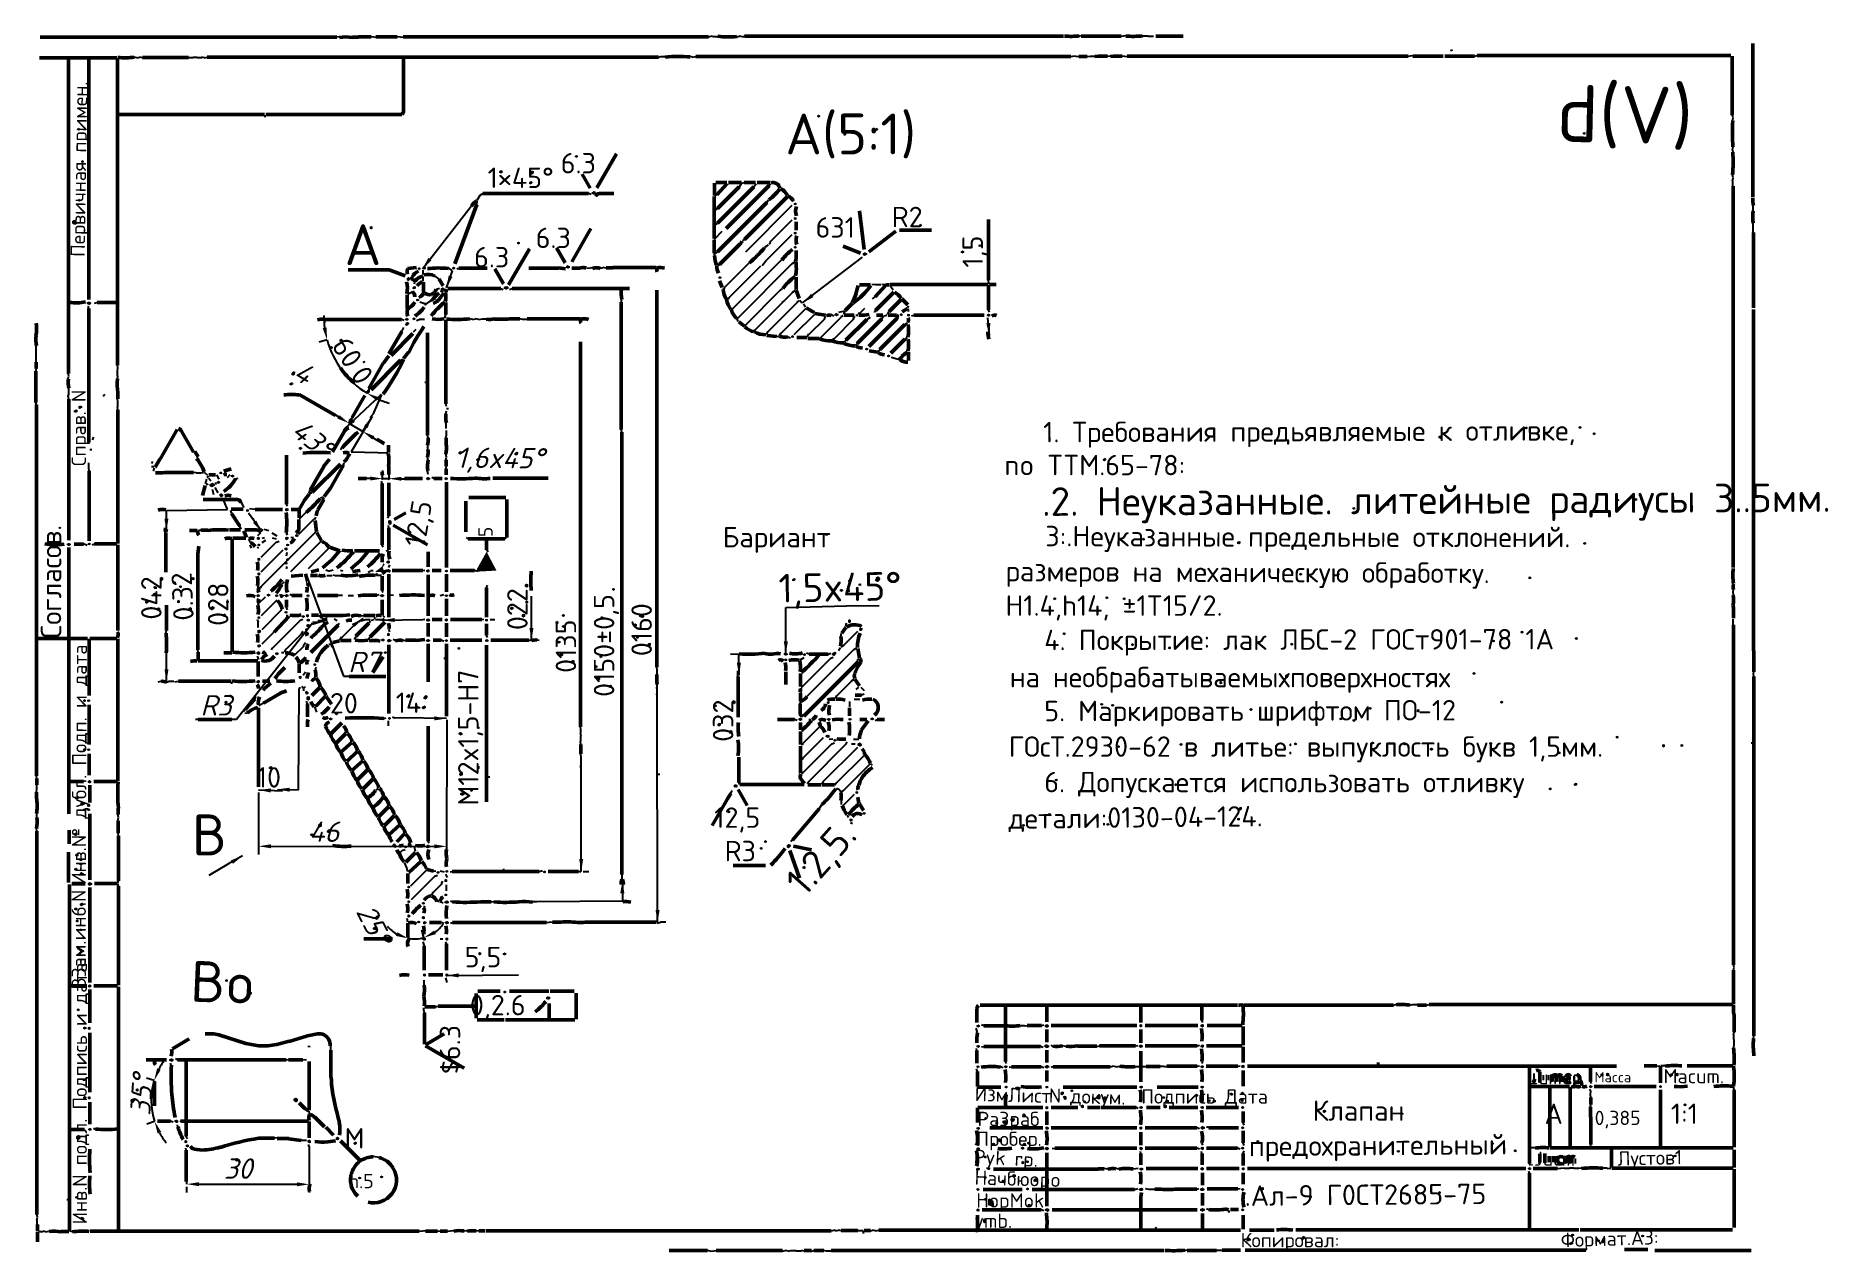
# Model space of a CAD drawing. Header units: millimetres. Extents: x 0 to 438, y 0 to 297.
import ezdxf

# ---------------------------------------------------------------- set-up
doc = ezdxf.new("R2010")
doc.units = ezdxf.units.MM
for name, color, linetype, lineweight in [('DIMS', 4, 'Continuous', 25), ('MAIN', 7, 'Continuous', 50), ('TEXT', 7, 'Continuous', 25), ('THIN', 3, 'Continuous', 25)]:
    doc.layers.add(name, color=color, linetype=linetype, lineweight=lineweight)
doc.styles.add('ESKD', font='isocpeur.ttf', dxfattribs={"oblique": 15})
doc.dimstyles.new('ESKD', dxfattribs={"dimtxt": 5, "dimasz": 3, "dimexe": 2, "dimexo": 0, "dimgap": 1, "dimtad": 1, "dimtxsty": 'ESKD', "dimcen": 2.5, "dimclrd": 256, "dimclre": 256, "dimclrt": 256, "dimadec": 0, "dimazin": 3, "dimtfac": 1, "dimtmove": 0, "dimatfit": 3, "dimlwd": 25, "dimlwe": 25})

msp = doc.modelspace()

# ---------------------------------------------------------------- texts
at = {"layer": 'TEXT', "style": 'ESKD'}
for s, height, rotation, p in [('Первичная примен.', 3.5, 89.13241, (11.777, 243.103)), ('d(V)', 14, -1.21094, (371.754, 271.338)), ('1,5', 5, 90, (231.504, 240.502)), ('0.09', 5, 123.13309, (82.659, 214.106)), ('Справ. N', 3.5, 90, (12.034, 191.928)), ('1. Требования предьявляемые к отливке,', 5, 0.20584, (246.251, 197.737)), ('.2. Неуказанные. литейные радиусы 3..5мм.', 7, 0.29702, (245.995, 179.736)), ('12,5', 5, 80.25264, (94.889, 171.91)), ('Согласов.', 5, 90, (6.013, 149.746)), ('5', 3.5, 90, (111.557, 174.544)), ('3:.Неуказанные предельные отклонений.', 5, -0.10538, (246.762, 172.3)), ('размеров на механическую обработку.', 5, -0.22091, (237.052, 163.736)), ('042', 5, 90, (30.543, 154.348)), ('0.32', 5, 92.76875, (38.46, 154.224)), ('028', 5, 90, (46.895, 152.814)), ('1,5x45%%d', 7, 1.11299, (181.562, 158.518)), ('022', 5, 90, (120.1, 151.791)), ('0150%%p0,5', 5, 90, (141.308, 135.43)), ('0160', 5, 90, (150.506, 145.4)), ('0135', 5, 90, (131.981, 141.31)), ('4. Покрытие: лак ЛБС-2 ГОСт901-78 1А', 5, 0.10146, (246.506, 146.863)), ('Инв.№ дубл. Подп. и дата', 3.5, 89.72988, (12.034, 89.413)), ('M12x1,5-H7', 5, 90, (108.091, 108.842)), ('032', 5, 90, (170.436, 124.437)), ('5. Маркировать шрифтом ПО-12', 5, 0.12328, (246.506, 129.479)), ('детали:0130-04-124.', 5, 0.57324, (237.759, 103.148)), ('1.2,5.', 7, 48.51861, (187.9, 86.291)), ('В3ам.ин6.N', 3.5, 90, (12.034, 63.848)), ('Bo', 10, -2.33854, (37.467, 60.902)), ('Инв.N подл. Подпись и дата', 3.5, 90, (12.29, 6.327)), ('$6.3', 5, 90, (103.619, 43.141)), ('ИзмЛист', 3.5, -1.57019, (229.442, 36.535)), ('N докум.', 3.5, -1.57019, (247.592, 36.151)), ('предохранительный', 5, 0.43264, (296.587, 23.001)), ('Pyk rp.', 3.5, -2.86392, (229.192, 21.196)), ('Лустов1', 3.5, 1.39792, (386.783, 20.683)), ('Hачбюopo', 3.5, -1.66116, (229.442, 16.083)), ('.Aл-9 Г0СТ2685-75', 5, 0.45677, (295.565, 10.858)), ('Формат.A3:', 3.5, 1.75433, (372.925, 0.744))]:
    msp.add_text(s, height=height, rotation=rotation, dxfattribs=at).set_placement(p)
for s, height, p in [('A(5:1)', 10, (183.139, 268.225)), ('6.3', 5, (128.204, 263.566)), ('1×45%%d', 5, (110.318, 259.987)), ('R2', 5, (209.202, 250.401)), ('A', 10, (75.313, 241.126)), ('6.3', 5, (122.071, 245.288)), ('631', 5, (190.549, 247.844)), ('6.3', 5, (106.996, 240.558)), ('no TTM.65-78:', 5, (236.797, 189.684)), ('Бариант', 5, (167.808, 172.044)), ('H1.4,h14, %%p1T15/2.', 5, (237.052, 155.299)), ('на необрабатываемыхповерхностях', 5, (238.075, 137.787)), ('20', 5, (71.735, 131.396)), ('14', 5, (87.833, 131.524)), ('ГОсТ.2930-62 в литье: выпуклость букв 1,5мм.', 5, (237.819, 120.787)), ('10', 5, (53.849, 113.245)), ('6. Допускается использовать отливку', 5, (246.506, 112.095)), ('B', 10, (38.008, 96.684)), ('12,5', 5, (165.764, 103.403)), ('R3', 5, (168.319, 95.222)), ('5,5', 5, (104.697, 69.273)), ('0,2.6', 5, (105.974, 57.514)), ('Lumep', 3.5, (364.809, 40.624)), ('Macum.', 3.5, (398.026, 40.879)), ('Macca', 2.5, (381.162, 41.124)), ('Подпись Дата', 3.5, (270.269, 35.894)), ('Клапан', 5, (312.173, 31.693)), ('A', 5, (368.897, 30.926)), ('1:1', 5, (399.814, 30.926)), ('Ра3paб', 3.5, (230.154, 30.398)), ('0,385', 3.5, (381.162, 30.653)), ('M', 5, (75.313, 24.918)), ('Пpобер.', 3.5, (229.898, 25.541)), ('.Jucm', 3.5, (365.32, 20.683)), ('n.5', 3.5, (76.335, 15.187)), ('HopMok', 3.5, (229.898, 10.457)), ('ymb.', 3.5, (229.387, 5.472)), ('Копировал:', 3.5, (294.543, 0.743))]:
    msp.add_text(s, height=height, dxfattribs=at).set_placement(p)

# ---------------------------------------------------------------- blocks, each defined once
blk = doc.blocks.new('_CLOSEDFILLED')
at = {"color": 0, "linetype": 'BYBLOCK'}
blk.add_solid([(-1, 0.16), (0, 0), (-1, -0.16)], dxfattribs=at)
blk = doc.blocks.new('*D2')
at = {"lineweight": 25}
for p, q in [((73.81, 203.98), (71.24, 205.52)), ((76.38, 202.44), (77.41, 204.15)), ((76.38, 202.44), (79.77, 200.4)), ((79.77, 200.4), (80.8, 202.11)), ((82.35, 198.85), (84.92, 197.31))]:
    blk.add_line(p, q, dxfattribs=at)
at = {"layer": 'Defpoints'}
for p in [(76.38, 202.44), (76.38, 202.44), (79.77, 200.4)]:
    blk.add_point(p, dxfattribs=at)
at = {"layer": 'DIMS', "xscale": 3, "yscale": 3}
for p, rotation in [((76.38, 202.44), -30.980977761105564), ((79.77, 200.4), 149.01902223889442)]:
    blk.add_blockref('_CLOSEDFILLED', p, dxfattribs=dict(at, rotation=rotation))
at = {"layer": 'DIMS', "insert": (65.28, 214.74), "char_height": 5, "attachment_point": 5, "rotation": 329.019, "style": 'ESKD'}
blk.add_mtext('4', dxfattribs=at)
blk = doc.blocks.new('*D6')
at = {"lineweight": 25}
for p, q in [((65.81, 165.57), (75.04, 140.49)), ((75.04, 140.49), (85.04, 140.49))]:
    blk.add_line(p, q, dxfattribs=at)
at = {"layer": 'Defpoints'}
for p in [(63.96, 183.81), (66.11, 162.59)]:
    blk.add_point(p, dxfattribs=at)
at = {"layer": 'DIMS', "xscale": 3, "yscale": 3, "rotation": -84.22843371989285}
blk.add_blockref('_CLOSEDFILLED', (66.11, 162.59), dxfattribs=at)
at = {"layer": 'DIMS', "insert": (80.04, 143.99), "char_height": 5, "attachment_point": 5, "style": 'ESKD'}
blk.add_mtext('R7', dxfattribs=at)
blk = doc.blocks.new('*D8')
at = {"lineweight": 25}
for p, q in [((67.5, 153.5), (48.88, 129.88)), ((48.88, 129.88), (38.88, 129.88))]:
    blk.add_line(p, q, dxfattribs=at)
at = {"layer": 'Defpoints'}
for p in [(70.47, 153.89), (44.85, 150.51)]:
    blk.add_point(p, dxfattribs=at)
at = {"layer": 'DIMS', "xscale": 3, "yscale": 3, "rotation": 7.513460815807214}
blk.add_blockref('_CLOSEDFILLED', (70.47, 153.89), dxfattribs=at)
at = {"layer": 'DIMS', "insert": (43.88, 133.38), "char_height": 5, "attachment_point": 5, "style": 'ESKD'}
blk.add_mtext('R3', dxfattribs=at)
blk = doc.blocks.new('*D9')
at = {"lineweight": 25}
for p, q in [((71.04, 222.83), (69.11, 222.3)), ((80.8, 209.77), (81.86, 211.47))]:
    blk.add_line(p, q, dxfattribs=at)
at = {"layer": 'Defpoints'}
for p in [(92.56, 228.74), (71.04, 222.83), (74.69, 215.38), (80.8, 209.77)]:
    blk.add_point(p, dxfattribs=at)
at = {"layer": 'DIMS', "lineweight": 25}
for start, end in [(-180.0523, -172.3502), (-164.6481, -121.7906), (-114.0886, -106.3865)]:
    blk.add_arc((92.56, 228.74), 22.32, start, end, dxfattribs=at)
at = {"layer": 'DIMS', "xscale": 3, "yscale": 3}
for p, rotation in [((71.04, 222.83), 281.50082334395313), ((80.8, 209.77), 152.0603925613395)]:
    blk.add_blockref('_CLOSEDFILLED', p, dxfattribs=dict(at, rotation=rotation))
at = {"layer": 'DIMS', "insert": (67.46, 198.58), "char_height": 5, "attachment_point": 5, "rotation": 320.2284, "style": 'ESKD'}
blk.add_mtext('43°', dxfattribs=at)
blk = doc.blocks.new('*D10')
at = {"lineweight": 25}
for p, q in [((90.88, 76.35), (90.52, 74.38)), ((94.73, 76.53), (94.19, 78.46))]:
    blk.add_line(p, q, dxfattribs=at)
at = {"layer": 'Defpoints'}
for p in [(92.42, 84.84), (90.88, 76.35), (92.81, 76.22), (94.73, 76.53)]:
    blk.add_point(p, dxfattribs=at)
at = {"layer": 'DIMS', "lineweight": 25}
for start, end in [(-140.1093, -120.1907), (-54.557, -34.6384), (-100.272, -74.4757)]:
    blk.add_arc((92.42, 84.84), 8.63, start, end, dxfattribs=at)
at = {"layer": 'DIMS', "xscale": 3, "yscale": 3}
for p, rotation in [((90.88, 76.35), 339.7686731777582), ((94.73, 76.53), 205.48364073165786)]:
    blk.add_blockref('_CLOSEDFILLED', p, dxfattribs=dict(at, rotation=rotation))
at = {"layer": 'DIMS', "insert": (82.47, 79.7), "char_height": 5, "attachment_point": 5, "rotation": 297.3333, "style": 'ESKD'}
blk.add_mtext('25%%d', dxfattribs=at)
blk = doc.blocks.new('*D11')
at = {"lineweight": 25}
for p, q in [((28.75, 41.58), (26.84, 42.17)), ((28.84, 31.54), (26.94, 30.91))]:
    blk.add_line(p, q, dxfattribs=at)
at = {"layer": 'Defpoints'}
for p in [(28.75, 41.58), (28.02, 36.55), (44.64, 36.71), (28.84, 31.54)]:
    blk.add_point(p, dxfattribs=at)
at = {"layer": 'DIMS', "lineweight": 25}
for start, end in [(142.2759, 152.6163), (162.9567, -161.865), (-151.5246, -141.1841)]:
    blk.add_arc((44.64, 36.71), 16.62, start, end, dxfattribs=at)
at = {"layer": 'DIMS', "xscale": 3, "yscale": 3}
for p, rotation in [((28.75, 41.58), 247.7864837984449), ((28.84, 31.54), 113.30524145534612)]:
    blk.add_blockref('_CLOSEDFILLED', p, dxfattribs=dict(at, rotation=rotation))
at = {"layer": 'DIMS', "insert": (25.62, 38.03), "char_height": 5, "attachment_point": 5, "rotation": 86.035, "style": 'ESKD'}
blk.add_mtext('35%%d', dxfattribs=at)

# ---------------------------------------------------------------- dimensions: what is measured, and where the dimension line sits
at = {"layer": 'DIMS'}
dim = msp.add_angular_dim_3p(base=(74.687, 215.376), center=(92.561, 228.739), p1=(71.041, 222.83), p2=(80.804, 209.77), dimstyle='ESKD', dxfattribs=at)
dim.commit()
dim.dimension.update_dxf_attribs({"geometry": '*D9', "text_midpoint": (67.456, 198.575), "dimtype": 165})
dim = msp.add_linear_dim(base=(76.38, 202.436), p1=(76.38, 202.436), p2=(79.774, 200.398), angle=329.01902, text='4', dimstyle='ESKD', override={"dimlfac": 1, "dimtix": 0, "dimtofl": 1, "dimtmove": 2}, dxfattribs=at)
dim.commit()
dim.dimension.update_dxf_attribs({"geometry": '*D2', "text_midpoint": (65.284, 214.745), "dimtype": 160})
for base, p1, p2, angle, location, text in [((84.636, 188.868), (84.636, 188.868), (86.219, 188.854), 359.53267, (113.384, 193.334), '1,6x45%%d'), ((54.293, 98.886), (54.301, 112.038), (100.31, 129.806), 359.96672, (70.33, 102.451), '46'), ((36.706, 16.191), (36.706, 16.191), (66.665, 25.373), 359.91849, (49.25, 20.005), '30')]:
    msp.add_linear_dim(base=base, p1=p1, p2=p2, angle=angle, location=location, text=text, dimstyle='ESKD', override={"dimlfac": 1, "dimtix": 0, "dimtofl": 1, "dimtmove": 2}, dxfattribs=at).render()
for center, mpoint, text, picture, middle in [((63.962, 183.809), (66.107, 162.589), 'R7', '*D6', (75.04, 140.494)), ((44.845, 150.513), (70.473, 153.894), 'R3', '*D8', (48.884, 129.885))]:
    dim = msp.add_radius_dim(center=center, mpoint=mpoint, text=text, dimstyle='ESKD', override={"dimtih": 1, "dimtoh": 1}, dxfattribs=at)
    dim.commit()
    dim.dimension.update_dxf_attribs({"geometry": picture, "text_midpoint": middle, "dimtype": 164})
for base, center, p1, p2, text, picture, middle in [((92.815, 76.222), (92.419, 84.843), (90.88, 76.351), (94.729, 76.528), '25%%d', '*D10', (82.467, 79.699)), ((28.018, 36.551), (44.64, 36.709), (28.747, 41.581), (28.843, 31.535), '35%%d', '*D11', (25.615, 38.028))]:
    dim = msp.add_angular_dim_3p(base=base, center=center, p1=p1, p2=p2, text=text, dimstyle='ESKD', dxfattribs=at)
    dim.commit()
    dim.dimension.update_dxf_attribs({"geometry": picture, "text_midpoint": middle, "dimtype": 165})

# ---------------------------------------------------------------- hatches: boundary and pattern name
at = {"layer": 'DIMS'}
h = msp.add_hatch(color=256, dxfattribs=at)
h.dxf.hatch_style = 1
h.paths.add_polyline_path([(191.316, 277.954), (191.188, 277.826), (191.06, 277.826), (190.932, 277.699), (190.932, 277.443), (191.06, 277.315), (191.188, 277.315), (191.316, 277.187), (191.443, 277.315), (191.571, 277.315), (191.699, 277.443), (191.699, 277.699), (191.571, 277.826), (191.443, 277.826)])
h = msp.add_hatch(color=256, dxfattribs=at)
h.dxf.hatch_style = 1
h.paths.add_polyline_path([(10.284, 274.759), (10.157, 274.631), (10.029, 274.631), (9.901, 274.503), (9.901, 274.247), (10.029, 274.119), (10.157, 274.119), (10.284, 273.992), (10.412, 274.119), (10.54, 274.119), (10.668, 274.247), (10.668, 274.503), (10.54, 274.631), (10.412, 274.631)])
h = msp.add_hatch(color=256, dxfattribs=at)
h.dxf.hatch_style = 1
h.paths.add_polyline_path([(197.703, 273.48), (197.576, 273.352), (197.448, 273.352), (197.32, 273.225), (197.32, 272.969), (197.448, 272.841), (197.576, 272.841), (197.703, 272.713), (197.831, 272.841), (197.959, 272.841), (198.087, 272.969), (198.087, 273.225), (197.959, 273.352), (197.831, 273.352)])
h = msp.add_hatch(color=256, dxfattribs=at)
h.dxf.hatch_style = 1
h.paths.add_polyline_path([(205.497, 274.759), (205.369, 274.631), (205.241, 274.631), (204.986, 274.375), (204.986, 274.119), (205.113, 273.992), (205.241, 273.992), (205.369, 273.864), (205.497, 273.992), (205.624, 273.992), (205.88, 274.247), (205.88, 274.503), (205.752, 274.631), (205.624, 274.631)])
h = msp.add_hatch(color=256, dxfattribs=at)
h.dxf.hatch_style = 1
h.paths.add_polyline_path([(378.607, 273.736), (378.479, 273.608), (378.351, 273.608), (378.224, 273.48), (378.224, 273.225), (378.351, 273.097), (378.479, 273.097), (378.607, 272.969), (378.735, 273.097), (378.862, 273.097), (378.99, 273.225), (378.99, 273.48), (378.862, 273.608), (378.735, 273.608)])
h = msp.add_hatch(color=256, dxfattribs=at)
h.dxf.hatch_style = 1
h.paths.add_polyline_path([(132.037, 268.112), (131.909, 267.984), (131.781, 267.984), (131.653, 267.856), (131.653, 267.6), (131.781, 267.473), (131.909, 267.473), (132.037, 267.345), (132.164, 267.473), (132.292, 267.473), (132.42, 267.6), (132.42, 267.856), (132.292, 267.984), (132.164, 267.984)])
h = msp.add_hatch(color=256, dxfattribs=at)
h.dxf.hatch_style = 1
h.paths.add_polyline_path([(11.179, 266.833), (11.051, 266.706), (10.923, 266.706), (10.795, 266.578), (10.795, 266.322), (10.923, 266.194), (11.051, 266.194), (11.179, 266.066), (11.306, 266.194), (11.434, 266.194), (11.562, 266.322), (11.562, 266.578), (11.434, 266.706), (11.306, 266.706)])
h = msp.add_hatch(color=256, dxfattribs=at)
h.dxf.hatch_style = 1
h.paths.add_polyline_path([(113.64, 264.405), (113.512, 264.277), (113.384, 264.277), (113.129, 264.021), (113.129, 263.766), (113.256, 263.638), (113.384, 263.638), (113.512, 263.51), (113.64, 263.51), (113.767, 263.638), (113.895, 263.638), (114.023, 263.766), (114.023, 264.149), (113.895, 264.277), (113.767, 264.277)])
h = msp.add_hatch(color=256, dxfattribs=at)
h.dxf.hatch_style = 1
h.paths.add_polyline_path([(121.305, 264.277), (121.177, 264.149), (121.049, 264.149), (120.666, 263.766), (120.666, 263.51), (120.794, 263.382), (120.922, 263.382), (121.049, 263.254), (121.177, 263.254), (121.305, 263.382), (121.433, 263.382), (121.56, 263.51), (121.56, 263.638), (121.688, 263.766), (121.688, 264.021), (121.56, 264.149), (121.433, 264.149)])
h = msp.add_hatch(color=256, dxfattribs=at)
h.dxf.hatch_style = 1
h.paths.add_polyline_path([(120.922, 261.72), (120.794, 261.593), (120.666, 261.593), (120.411, 261.337), (120.411, 261.081), (120.538, 260.954), (120.666, 260.954), (120.794, 260.826), (120.922, 260.954), (121.049, 260.954), (121.305, 261.209), (121.305, 261.465), (121.177, 261.593), (121.049, 261.593)])
h = msp.add_hatch(color=256, dxfattribs=at)
h.dxf.hatch_style = 1
h.paths.add_polyline_path([(136.38, 259.292), (136.252, 259.164), (136.125, 259.164), (135.997, 259.036), (135.869, 259.036), (135.741, 258.908), (135.741, 258.653), (135.869, 258.525), (135.997, 258.525), (136.125, 258.397), (136.38, 258.397), (136.508, 258.525), (136.636, 258.525), (136.763, 258.653), (136.763, 259.036), (136.636, 259.164), (136.508, 259.164)])
h = msp.add_hatch(color=256, dxfattribs=at)
h.dxf.hatch_style = 1
h.paths.add_polyline_path([(10.412, 257.374), (10.284, 257.247), (10.157, 257.247), (10.029, 257.119), (10.029, 256.863), (10.157, 256.735), (10.284, 256.735), (10.412, 256.607), (10.54, 256.735), (10.668, 256.735), (10.795, 256.863), (10.795, 257.119), (10.668, 257.247), (10.54, 257.247)])
h = msp.add_hatch(color=256, dxfattribs=at)
h.dxf.hatch_style = 1
h.paths.add_polyline_path([(185.567, 256.48), (185.439, 256.352), (185.311, 256.352), (185.183, 256.224), (185.183, 255.968), (185.311, 255.841), (185.439, 255.841), (185.567, 255.713), (185.694, 255.841), (185.822, 255.841), (185.95, 255.968), (185.95, 256.224), (185.822, 256.352), (185.694, 256.352)])
h = msp.add_hatch(color=256, dxfattribs=at)
h.dxf.hatch_style = 1
h.paths.add_polyline_path([(9.007, 252.134), (8.879, 252.006), (8.751, 252.006), (8.624, 251.878), (8.624, 251.367), (8.879, 251.111), (9.007, 251.111), (9.135, 250.983), (9.518, 250.983), (9.646, 251.111), (9.773, 251.111), (9.901, 251.239), (9.901, 251.622), (9.773, 251.75), (9.773, 251.878), (9.646, 252.006), (9.518, 252.006), (9.39, 252.134)])
h = msp.add_hatch(color=256, dxfattribs=at)
h.dxf.hatch_style = 1
h.paths.add_polyline_path([(81.828, 250.728), (81.7, 250.6), (81.573, 250.6), (81.445, 250.472), (81.445, 250.088), (81.573, 249.961), (81.7, 249.961), (81.828, 249.833), (81.956, 249.961), (82.084, 249.961), (82.211, 250.088), (82.211, 250.472), (82.084, 250.6), (81.956, 250.6)])
h = msp.add_hatch(color=256, dxfattribs=at)
h.dxf.hatch_style = 1
h.paths.add_polyline_path([(185.567, 252.901), (185.439, 252.773), (185.311, 252.773), (185.183, 252.645), (185.183, 252.389), (185.311, 252.261), (185.439, 252.261), (185.567, 252.134), (185.694, 252.261), (185.822, 252.261), (185.95, 252.389), (185.95, 252.645), (185.822, 252.773), (185.694, 252.773)])
h = msp.add_hatch(color=256, dxfattribs=at)
h.dxf.hatch_style = 1
h.paths.add_polyline_path([(216.228, 251.239), (216.1, 251.111), (215.973, 251.111), (215.845, 250.983), (215.845, 250.728), (215.973, 250.6), (216.1, 250.6), (216.228, 250.472), (216.356, 250.6), (216.484, 250.6), (216.611, 250.728), (216.611, 250.983), (216.484, 251.111), (216.356, 251.111)])
h = msp.add_hatch(color=256, dxfattribs=at)
h.dxf.hatch_style = 1
h.paths.add_polyline_path([(117.856, 246.893), (117.728, 246.765), (117.6, 246.765), (117.472, 246.637), (117.472, 246.382), (117.6, 246.254), (117.728, 246.254), (117.856, 246.126), (117.983, 246.254), (118.111, 246.254), (118.239, 246.382), (118.239, 246.637), (118.111, 246.765), (117.983, 246.765)])
h = msp.add_hatch(color=256, dxfattribs=at)
h.dxf.hatch_style = 1
h.paths.add_polyline_path([(185.567, 249.321), (185.439, 249.194), (185.311, 249.194), (185.183, 249.066), (185.183, 248.81), (185.311, 248.682), (185.439, 248.682), (185.567, 248.555), (185.694, 248.682), (185.822, 248.682), (185.95, 248.81), (185.95, 249.066), (185.822, 249.194), (185.694, 249.194)])
h = msp.add_hatch(color=256, dxfattribs=at)
h.dxf.hatch_style = 1
h.paths.add_polyline_path([(185.567, 245.87), (185.439, 245.742), (185.311, 245.742), (185.183, 245.615), (185.183, 245.359), (185.311, 245.231), (185.439, 245.231), (185.567, 245.103), (185.694, 245.231), (185.822, 245.231), (185.95, 245.359), (185.95, 245.615), (185.822, 245.742), (185.694, 245.742)])
h = msp.add_hatch(color=256, dxfattribs=at)
h.dxf.hatch_style = 1
h.paths.add_polyline_path([(230.792, 246.254), (230.665, 246.126), (230.537, 246.126), (230.409, 245.998), (230.409, 245.742), (230.537, 245.615), (230.665, 245.615), (230.792, 245.487), (230.92, 245.615), (231.048, 245.615), (231.176, 245.742), (231.176, 245.998), (231.048, 246.126), (230.92, 246.126)])
h = msp.add_hatch(color=256, dxfattribs=at)
h.dxf.hatch_style = 1
h.paths.add_polyline_path([(82.211, 244.72), (82.084, 244.592), (81.956, 244.592), (81.828, 244.464), (81.828, 244.209), (81.956, 244.081), (82.084, 244.081), (82.211, 243.953), (82.339, 244.081), (82.467, 244.081), (82.595, 244.209), (82.595, 244.464), (82.467, 244.592), (82.339, 244.592)])
h = msp.add_hatch(color=256, dxfattribs=at)
h.dxf.hatch_style = 1
h.paths.add_polyline_path([(202.43, 244.209), (202.303, 244.081), (202.175, 244.081), (202.047, 243.953), (202.047, 243.697), (202.303, 243.442), (202.43, 243.442), (202.558, 243.314), (202.686, 243.442), (202.814, 243.442), (202.941, 243.569), (203.069, 243.569), (203.197, 243.697), (203.197, 243.953), (203.069, 244.081), (202.941, 244.081), (202.814, 244.209)])
h = msp.add_hatch(color=256, dxfattribs=at)
h.dxf.hatch_style = 1
h.paths.add_polyline_path([(226.449, 244.72), (226.321, 244.592), (226.193, 244.592), (226.065, 244.464), (226.065, 244.209), (226.193, 244.081), (226.321, 244.081), (226.449, 243.953), (226.576, 243.953), (226.704, 244.081), (226.832, 244.081), (226.96, 244.209), (226.96, 244.464), (226.832, 244.592), (226.704, 244.592), (226.576, 244.72)])
h = msp.add_hatch(color=256, dxfattribs=at)
h.dxf.hatch_style = 1
h.paths.add_polyline_path([(90.899, 238.201), (90.771, 238.073), (90.643, 238.073), (90.516, 237.945), (90.516, 237.434), (90.643, 237.306), (90.771, 237.306), (90.899, 237.178), (91.027, 237.306), (91.154, 237.306), (91.41, 237.562), (91.41, 237.945), (91.282, 238.073), (91.154, 238.073), (91.027, 238.201)])
h = msp.add_hatch(color=256, dxfattribs=at)
h.dxf.hatch_style = 1
h.paths.add_polyline_path([(93.582, 240.629), (93.454, 240.502), (93.326, 240.502), (93.198, 240.374), (93.198, 240.118), (93.326, 239.99), (93.454, 239.99), (93.582, 239.862), (93.71, 239.99), (93.837, 239.99), (93.965, 240.118), (93.965, 240.374), (93.837, 240.502), (93.71, 240.502)])
h = msp.add_hatch(color=256, dxfattribs=at)
h.dxf.hatch_style = 1
h.paths.add_polyline_path([(94.859, 240.757), (94.732, 240.629), (94.604, 240.629), (94.476, 240.502), (94.476, 240.246), (94.604, 240.118), (94.732, 240.118), (94.859, 239.99), (94.987, 240.118), (95.115, 240.118), (95.243, 240.246), (95.243, 240.502), (95.115, 240.629), (94.987, 240.629)])
h = msp.add_hatch(color=256, dxfattribs=at)
h.dxf.hatch_style = 1
h.paths.add_polyline_path([(102.014, 240.757), (101.886, 240.629), (101.758, 240.629), (101.63, 240.502), (101.63, 240.246), (101.758, 240.118), (101.886, 240.118), (102.014, 239.99), (102.141, 240.118), (102.269, 240.118), (102.397, 240.246), (102.397, 240.502), (102.269, 240.629), (102.141, 240.629)])
h = msp.add_hatch(color=256, dxfattribs=at)
h.dxf.hatch_style = 1
h.paths.add_polyline_path([(129.865, 241.141), (129.737, 241.013), (129.609, 241.013), (129.481, 240.885), (129.481, 240.502), (129.609, 240.374), (129.737, 240.374), (129.865, 240.246), (130.12, 240.246), (130.248, 240.374), (130.376, 240.374), (130.503, 240.502), (130.503, 240.757), (130.376, 240.885), (130.248, 240.885), (130.12, 241.013), (129.992, 241.013)])
h = msp.add_hatch(color=256, dxfattribs=at)
h.dxf.hatch_style = 1
h.paths.add_polyline_path([(167.17, 238.456), (167.042, 238.329), (166.914, 238.329), (166.786, 238.201), (166.786, 237.945), (166.914, 237.817), (167.042, 237.817), (167.17, 237.689), (167.297, 237.817), (167.425, 237.817), (167.553, 237.945), (167.553, 238.201), (167.425, 238.329), (167.297, 238.329)])
h = msp.add_hatch(color=256, dxfattribs=at)
h.dxf.hatch_style = 1
h.paths.add_polyline_path([(92.432, 236.028), (92.304, 235.9), (92.176, 235.9), (91.921, 235.644), (91.921, 235.389), (92.049, 235.261), (92.176, 235.261), (92.304, 235.133), (92.432, 235.261), (92.56, 235.261), (92.815, 235.516), (92.815, 235.772), (92.687, 235.9), (92.56, 235.9)])
h = msp.add_hatch(color=256, dxfattribs=at)
h.dxf.hatch_style = 1
h.paths.add_polyline_path([(93.198, 232.96), (93.071, 232.832), (92.943, 232.832), (92.815, 232.704), (92.815, 232.449), (92.943, 232.321), (93.071, 232.321), (93.198, 232.193), (93.326, 232.321), (93.454, 232.321), (93.582, 232.449), (93.582, 232.704), (93.454, 232.832), (93.326, 232.832)])
h = msp.add_hatch(color=256, dxfattribs=at)
h.dxf.hatch_style = 1
h.paths.add_polyline_path([(99.203, 235.644), (99.075, 235.516), (98.948, 235.516), (98.82, 235.389), (98.82, 235.005), (98.692, 234.877), (98.692, 234.622), (98.82, 234.494), (98.948, 234.494), (99.075, 234.366), (99.203, 234.366), (99.331, 234.494), (99.459, 234.494), (99.586, 234.622), (99.586, 234.877), (99.842, 235.133), (99.842, 235.389), (99.714, 235.516), (99.586, 235.516), (99.459, 235.644)])
h = msp.add_hatch(color=256, dxfattribs=at)
h.dxf.hatch_style = 1
h.paths.add_polyline_path([(114.789, 236.028), (114.662, 235.9), (114.534, 235.9), (114.278, 235.644), (114.278, 235.389), (114.406, 235.261), (114.534, 235.261), (114.662, 235.133), (115.045, 235.133), (115.173, 235.261), (115.3, 235.261), (115.428, 235.389), (115.428, 235.772), (115.3, 235.9), (115.173, 235.9), (115.045, 236.028), (114.917, 235.9)])
h = msp.add_hatch(color=256, dxfattribs=at)
h.dxf.hatch_style = 1
h.paths.add_polyline_path([(12.584, 232.193), (12.456, 232.065), (12.329, 232.065), (12.201, 231.937), (12.201, 231.682), (12.329, 231.554), (12.456, 231.554), (12.584, 231.426), (12.712, 231.426), (12.84, 231.298), (12.967, 231.426), (13.095, 231.426), (13.351, 231.682), (13.351, 231.937), (13.223, 232.065), (13.095, 232.065), (12.967, 232.193)])
h = msp.add_hatch(color=256, dxfattribs=at)
h.dxf.hatch_style = 1
h.paths.add_polyline_path([(90.516, 228.23), (90.388, 228.103), (90.26, 228.103), (90.132, 227.975), (90.132, 227.719), (90.26, 227.591), (90.388, 227.591), (90.516, 227.464), (90.643, 227.464), (90.771, 227.591), (90.899, 227.591), (91.027, 227.719), (91.027, 227.975), (90.899, 228.103), (90.771, 228.103), (90.643, 228.23)])
h = msp.add_hatch(color=256, dxfattribs=at)
h.dxf.hatch_style = 1
h.paths.add_polyline_path([(92.304, 228.358), (92.176, 228.23), (92.049, 228.23), (91.921, 228.103), (91.921, 227.847), (92.049, 227.719), (92.176, 227.719), (92.304, 227.591), (92.432, 227.719), (92.56, 227.719), (92.687, 227.847), (92.687, 228.103), (92.56, 228.23), (92.432, 228.23)])
h = msp.add_hatch(color=256, dxfattribs=at)
h.dxf.hatch_style = 1
h.paths.add_polyline_path([(195.532, 229.381), (195.404, 229.253), (195.276, 229.253), (195.148, 229.125), (195.148, 228.87), (195.276, 228.742), (195.404, 228.742), (195.532, 228.614), (195.787, 228.614), (195.915, 228.742), (196.043, 228.742), (196.17, 228.87), (196.17, 229.125), (196.043, 229.253), (195.915, 229.253), (195.787, 229.381)])
h = msp.add_hatch(color=256, dxfattribs=at)
h.dxf.hatch_style = 1
h.paths.add_polyline_path([(211.501, 229.381), (211.373, 229.253), (211.246, 229.253), (211.118, 229.125), (211.118, 228.87), (211.246, 228.742), (211.373, 228.742), (211.501, 228.614), (211.629, 228.742), (211.757, 228.742), (211.884, 228.87), (211.884, 229.125), (211.757, 229.253), (211.629, 229.253)])
h = msp.add_hatch(color=256, dxfattribs=at)
h.dxf.hatch_style = 1
h.paths.add_polyline_path([(213.29, 229.253), (213.162, 229.125), (213.034, 229.125), (212.906, 228.997), (212.906, 228.742), (213.034, 228.614), (213.162, 228.614), (213.29, 228.486), (213.417, 228.614), (213.545, 228.614), (213.673, 228.742), (213.673, 228.997), (213.545, 229.125), (213.417, 229.125)])
h = msp.add_hatch(color=256, dxfattribs=at)
h.dxf.hatch_style = 1
h.paths.add_polyline_path([(232.837, 229.253), (232.709, 229.125), (232.581, 229.125), (232.453, 228.997), (232.453, 228.742), (232.581, 228.614), (232.709, 228.614), (232.837, 228.486), (232.964, 228.486), (233.092, 228.614), (233.22, 228.614), (233.348, 228.742), (233.348, 228.997), (233.22, 229.125), (233.092, 229.125), (232.964, 229.253)])
h = msp.add_hatch(color=256, dxfattribs=at)
h.dxf.hatch_style = 1
h.paths.add_polyline_path([(90.643, 227.208), (90.516, 227.08), (90.388, 227.08), (90.26, 226.952), (90.26, 226.824), (90.132, 226.697), (90.132, 226.441), (90.26, 226.313), (90.388, 226.313), (90.516, 226.185), (90.643, 226.313), (90.771, 226.313), (91.154, 226.697), (91.154, 226.952), (91.027, 227.08), (90.899, 227.08), (90.771, 227.208)])
h = msp.add_hatch(color=256, dxfattribs=at)
h.dxf.hatch_style = 1
h.paths.add_polyline_path([(184.928, 224.012), (184.8, 223.884), (184.672, 223.884), (184.544, 223.757), (184.544, 223.501), (184.672, 223.373), (184.8, 223.373), (184.928, 223.245), (185.056, 223.373), (185.183, 223.373), (185.311, 223.501), (185.311, 223.757), (185.183, 223.884), (185.056, 223.884)])
h = msp.add_hatch(color=256, dxfattribs=at)
h.dxf.hatch_style = 1
h.paths.add_polyline_path([(71.991, 221.328), (71.863, 221.2), (71.735, 221.2), (71.608, 221.072), (71.608, 220.817), (71.735, 220.689), (71.863, 220.689), (71.991, 220.561), (72.119, 220.561), (72.246, 220.689), (72.374, 220.689), (72.502, 220.817), (72.502, 221.072), (72.374, 221.2), (72.246, 221.2), (72.119, 221.328)])
h = msp.add_hatch(color=256, dxfattribs=at)
h.dxf.hatch_style = 1
h.paths.add_polyline_path([(74.418, 223.117), (74.29, 222.99), (74.163, 222.99), (74.035, 222.862), (74.035, 222.478), (74.163, 222.351), (74.29, 222.351), (74.418, 222.223), (74.546, 222.223), (74.674, 222.351), (74.802, 222.351), (74.929, 222.478), (74.929, 222.862), (74.802, 222.99), (74.674, 222.99), (74.546, 223.117)])
h = msp.add_hatch(color=256, dxfattribs=at)
h.dxf.hatch_style = 1
h.paths.add_polyline_path([(203.069, 220.944), (202.941, 220.817), (202.814, 220.817), (202.686, 220.689), (202.686, 220.433), (202.814, 220.305), (202.941, 220.305), (203.069, 220.178), (203.197, 220.305), (203.325, 220.305), (203.452, 220.433), (203.452, 220.689), (203.325, 220.817), (203.197, 220.817)])
h = msp.add_hatch(color=256, dxfattribs=at)
h.dxf.hatch_style = 1
h.paths.add_polyline_path([(208.435, 219.283), (208.307, 219.155), (208.179, 219.155), (208.052, 219.027), (208.052, 218.771), (208.179, 218.644), (208.307, 218.644), (208.435, 218.516), (208.563, 218.644), (208.69, 218.644), (208.818, 218.771), (208.818, 219.027), (208.69, 219.155), (208.563, 219.155)])
h = msp.add_hatch(color=256, dxfattribs=at)
h.dxf.hatch_style = 1
h.paths.add_polyline_path([(62.92, 215.192), (62.792, 215.065), (62.665, 215.065), (62.409, 214.809), (62.409, 214.681), (62.281, 214.553), (62.281, 214.298), (62.409, 214.17), (62.537, 214.17), (62.665, 214.042), (62.792, 214.042), (62.92, 214.17), (63.048, 214.17), (63.176, 214.298), (63.176, 214.553), (63.303, 214.681), (63.303, 214.937), (63.176, 215.065), (63.048, 215.065)])
h = msp.add_hatch(color=256, dxfattribs=at)
h.dxf.hatch_style = 1
h.paths.add_polyline_path([(62.409, 212.508), (62.281, 212.38), (62.154, 212.38), (62.026, 212.252), (61.898, 212.252), (61.77, 212.125), (61.77, 211.869), (61.898, 211.741), (62.026, 211.741), (62.154, 211.613), (62.281, 211.613), (62.409, 211.741), (62.537, 211.741), (62.792, 211.997), (62.792, 212.252), (62.665, 212.38), (62.537, 212.38)])
h = msp.add_hatch(color=256, dxfattribs=at)
h.dxf.hatch_style = 1
h.paths.add_polyline_path([(81.062, 210.591), (80.934, 210.463), (80.806, 210.463), (80.551, 210.207), (80.551, 209.824), (80.678, 209.696), (80.806, 209.696), (80.934, 209.568), (81.062, 209.696), (81.189, 209.696), (81.573, 210.079), (81.573, 210.335), (81.445, 210.463), (81.317, 210.463), (81.189, 210.591)])
h = msp.add_hatch(color=256, dxfattribs=at)
h.dxf.hatch_style = 1
h.paths.add_polyline_path([(10.54, 206.756), (10.412, 206.628), (10.284, 206.628), (10.157, 206.5), (10.157, 206.117), (10.284, 205.989), (10.412, 205.989), (10.54, 205.861), (10.668, 205.989), (10.795, 205.989), (10.923, 206.117), (11.051, 206.117), (11.179, 206.245), (11.179, 206.5), (11.051, 206.628), (10.923, 206.628), (10.795, 206.756)])
h = msp.add_hatch(color=256, dxfattribs=at)
h.dxf.hatch_style = 1
h.paths.add_polyline_path([(9.646, 205.861), (9.518, 205.733), (9.39, 205.733), (9.262, 205.606), (9.135, 205.606), (9.007, 205.478), (9.007, 205.222), (9.135, 205.094), (9.262, 205.094), (9.39, 204.966), (9.646, 204.966), (9.773, 205.094), (9.901, 205.094), (10.029, 205.222), (10.029, 205.606), (9.901, 205.733), (9.773, 205.733)])
h = msp.add_hatch(color=256, dxfattribs=at)
h.dxf.hatch_style = 1
h.paths.add_polyline_path([(377.585, 201.771), (377.457, 201.643), (377.329, 201.643), (377.202, 201.515), (377.202, 201.26), (377.329, 201.132), (377.457, 201.132), (377.585, 201.004), (377.713, 201.132), (377.84, 201.132), (377.968, 201.26), (377.968, 201.515), (377.84, 201.643), (377.713, 201.643)])
h = msp.add_hatch(color=256, dxfattribs=at)
h.dxf.hatch_style = 1
h.paths.add_polyline_path([(343.346, 199.47), (343.218, 199.342), (343.09, 199.342), (342.963, 199.214), (342.963, 198.831), (343.09, 198.703), (343.218, 198.703), (343.346, 198.575), (343.474, 198.703), (343.602, 198.703), (343.729, 198.831), (343.729, 199.214), (343.602, 199.342), (343.474, 199.342)])
h = msp.add_hatch(color=256, dxfattribs=at)
h.dxf.hatch_style = 1
h.paths.add_polyline_path([(364.426, 201.643), (364.298, 201.515), (364.17, 201.515), (364.043, 201.387), (364.043, 201.132), (364.17, 201.004), (364.298, 201.004), (364.426, 200.876), (364.554, 201.004), (364.681, 201.004), (364.809, 201.132), (364.809, 201.387), (364.681, 201.515), (364.554, 201.515)])
h = msp.add_hatch(color=256, dxfattribs=at)
h.dxf.hatch_style = 1
h.paths.add_polyline_path([(381.034, 200.237), (380.906, 200.109), (380.779, 200.109), (380.651, 199.981), (380.651, 199.726), (380.779, 199.598), (380.906, 199.598), (381.034, 199.47), (381.162, 199.598), (381.29, 199.598), (381.417, 199.726), (381.417, 199.981), (381.29, 200.109), (381.162, 200.109)])
h = msp.add_hatch(color=256, dxfattribs=at)
h.dxf.hatch_style = 1
h.paths.add_polyline_path([(64.453, 196.658), (64.325, 196.53), (64.198, 196.53), (64.07, 196.402), (64.07, 196.147), (64.198, 196.019), (64.325, 196.019), (64.453, 195.891), (64.581, 195.891), (64.709, 196.019), (64.837, 196.019), (64.964, 196.147), (64.964, 196.402), (64.837, 196.53), (64.709, 196.53), (64.581, 196.658)])
h = msp.add_hatch(color=256, dxfattribs=at)
h.dxf.hatch_style = 1
h.paths.add_polyline_path([(103.675, 195.635), (103.547, 195.507), (103.419, 195.507), (103.163, 195.252), (103.163, 194.996), (103.291, 194.868), (103.419, 194.868), (103.547, 194.74), (103.675, 194.74), (103.802, 194.868), (103.93, 194.868), (104.058, 194.996), (104.058, 195.38), (103.93, 195.507), (103.802, 195.507)])
h = msp.add_hatch(color=256, dxfattribs=at)
h.dxf.hatch_style = 1
h.paths.add_polyline_path([(108.018, 193.974), (107.89, 193.846), (107.763, 193.846), (107.507, 193.59), (107.507, 193.334), (107.635, 193.207), (107.763, 193.207), (107.89, 193.079), (108.018, 193.207), (108.146, 193.207), (108.274, 193.334), (108.402, 193.334), (108.529, 193.462), (108.529, 193.718), (108.402, 193.846), (108.274, 193.846), (108.146, 193.974)])
h = msp.add_hatch(color=256, dxfattribs=at)
h.dxf.hatch_style = 1
h.paths.add_polyline_path([(115.3, 193.079), (115.173, 192.951), (115.045, 192.951), (114.917, 192.823), (114.917, 192.567), (115.045, 192.44), (115.173, 192.44), (115.3, 192.312), (115.428, 192.44), (115.556, 192.44), (115.684, 192.567), (115.684, 192.823), (115.556, 192.951), (115.428, 192.951)])
h = msp.add_hatch(color=256, dxfattribs=at)
h.dxf.hatch_style = 1
h.paths.add_polyline_path([(117.472, 195.507), (117.344, 195.38), (117.217, 195.38), (116.833, 194.996), (116.833, 194.74), (116.961, 194.613), (117.089, 194.613), (117.217, 194.485), (117.344, 194.485), (117.472, 194.613), (117.6, 194.613), (117.728, 194.74), (117.728, 194.868), (117.856, 194.996), (117.856, 195.252), (117.728, 195.38), (117.6, 195.38)])
h = msp.add_hatch(color=256, dxfattribs=at)
h.dxf.hatch_style = 1
h.paths.add_polyline_path([(119.9, 194.485), (119.772, 194.357), (119.644, 194.357), (119.516, 194.229), (119.516, 193.974), (119.644, 193.846), (119.772, 193.846), (119.9, 193.718), (120.027, 193.846), (120.155, 193.846), (120.283, 193.974), (120.283, 194.229), (120.155, 194.357), (120.027, 194.357)])
h = msp.add_hatch(color=256, dxfattribs=at)
h.dxf.hatch_style = 1
h.paths.add_polyline_path([(261.326, 193.974), (261.198, 193.846), (261.071, 193.846), (260.815, 193.59), (260.815, 193.334), (260.943, 193.207), (261.071, 193.207), (261.198, 193.079), (261.326, 193.207), (261.454, 193.207), (261.71, 193.462), (261.71, 193.718), (261.582, 193.846), (261.454, 193.846)])
h = msp.add_hatch(color=256, dxfattribs=at)
h.dxf.hatch_style = 1
h.paths.add_polyline_path([(45.034, 190.65), (44.906, 190.522), (44.779, 190.522), (44.651, 190.394), (44.651, 190.139), (44.779, 190.011), (44.906, 190.011), (45.034, 189.883), (45.162, 190.011), (45.29, 190.011), (45.417, 190.139), (45.417, 190.394), (45.29, 190.522), (45.162, 190.522)])
h = msp.add_hatch(color=256, dxfattribs=at)
h.dxf.hatch_style = 1
h.paths.add_polyline_path([(47.845, 189.883), (47.717, 189.755), (47.589, 189.755), (47.462, 189.628), (47.462, 189.372), (47.589, 189.244), (47.717, 189.244), (47.845, 189.116), (47.973, 189.116), (48.1, 189.244), (48.228, 189.244), (48.356, 189.372), (48.356, 189.628), (48.228, 189.755), (48.1, 189.755), (47.973, 189.883)])
h = msp.add_hatch(color=256, dxfattribs=at)
h.dxf.hatch_style = 1
h.paths.add_polyline_path([(84.639, 189.244), (84.511, 189.116), (84.383, 189.116), (84.256, 188.988), (84.256, 188.733), (84.383, 188.605), (84.511, 188.605), (84.639, 188.477), (84.767, 188.605), (84.894, 188.605), (85.022, 188.733), (85.022, 188.988), (84.894, 189.116), (84.767, 189.116)])
h = msp.add_hatch(color=256, dxfattribs=at)
h.dxf.hatch_style = 1
h.paths.add_polyline_path([(86.044, 189.244), (85.916, 189.116), (85.789, 189.116), (85.661, 188.988), (85.661, 188.733), (85.789, 188.605), (85.916, 188.605), (86.044, 188.477), (86.172, 188.477), (86.3, 188.605), (86.427, 188.605), (86.555, 188.733), (86.555, 188.988), (86.427, 189.116), (86.3, 189.116), (86.172, 189.244)])
h = msp.add_hatch(color=256, dxfattribs=at)
h.dxf.hatch_style = 1
h.paths.add_polyline_path([(95.626, 189.244), (95.498, 189.116), (95.37, 189.116), (95.243, 188.988), (95.243, 188.733), (95.37, 188.605), (95.498, 188.605), (95.626, 188.477), (95.881, 188.477), (96.009, 188.605), (96.137, 188.605), (96.265, 188.733), (96.265, 188.988), (96.137, 189.116), (96.009, 189.116), (95.881, 189.244)])
h = msp.add_hatch(color=256, dxfattribs=at)
h.dxf.hatch_style = 1
h.paths.add_polyline_path([(100.097, 189.244), (99.97, 189.116), (99.842, 189.116), (99.714, 188.988), (99.714, 188.733), (99.842, 188.605), (99.97, 188.605), (100.097, 188.477), (100.225, 188.477), (100.353, 188.605), (100.481, 188.605), (100.608, 188.733), (100.608, 188.988), (100.481, 189.116), (100.353, 189.116), (100.225, 189.244)])
h = msp.add_hatch(color=256, dxfattribs=at)
h.dxf.hatch_style = 1
h.paths.add_polyline_path([(42.862, 187.838), (42.735, 187.71), (42.607, 187.71), (42.479, 187.582), (42.351, 187.582), (42.224, 187.454), (42.224, 187.071), (42.351, 186.943), (42.479, 186.943), (42.607, 186.815), (42.735, 186.815), (42.862, 186.688), (42.99, 186.815), (43.118, 186.815), (43.246, 186.943), (43.373, 186.943), (43.629, 187.199), (43.629, 187.454), (43.373, 187.71), (43.246, 187.71), (43.118, 187.838)])
h = msp.add_hatch(color=256, dxfattribs=at)
h.dxf.hatch_style = 1
h.paths.add_polyline_path([(44.395, 188.349), (44.268, 188.221), (44.14, 188.221), (44.012, 188.094), (44.012, 187.838), (44.14, 187.71), (44.268, 187.71), (44.395, 187.582), (44.523, 187.582), (44.651, 187.71), (44.779, 187.71), (44.906, 187.838), (44.906, 188.094), (44.779, 188.221), (44.651, 188.221), (44.523, 188.349)])
h = msp.add_hatch(color=256, dxfattribs=at)
h.dxf.hatch_style = 1
h.paths.add_polyline_path([(45.034, 185.281), (44.906, 185.154), (44.779, 185.154), (44.651, 185.026), (44.651, 184.642), (44.906, 184.387), (45.034, 184.387), (45.162, 184.259), (45.29, 184.387), (45.417, 184.387), (45.673, 184.642), (45.673, 184.898), (45.417, 185.154), (45.29, 185.154), (45.162, 185.281)])
h = msp.add_hatch(color=256, dxfattribs=at)
h.dxf.hatch_style = 1
h.paths.add_polyline_path([(51.55, 181.447), (51.422, 181.319), (51.294, 181.319), (51.167, 181.191), (51.167, 180.935), (51.294, 180.808), (51.422, 180.808), (51.55, 180.68), (51.678, 180.808), (51.805, 180.808), (51.933, 180.935), (51.933, 181.191), (51.805, 181.319), (51.678, 181.319)])
h = msp.add_hatch(color=256, dxfattribs=at)
h.dxf.hatch_style = 1
h.paths.add_polyline_path([(61.132, 181.702), (61.004, 181.575), (60.876, 181.575), (60.748, 181.447), (60.748, 181.063), (60.876, 180.935), (61.004, 180.935), (61.132, 180.808), (61.259, 180.808), (61.387, 180.935), (61.515, 180.935), (61.643, 181.063), (61.643, 181.447), (61.515, 181.575), (61.387, 181.575), (61.259, 181.702)])
h = msp.add_hatch(color=256, dxfattribs=at)
h.dxf.hatch_style = 1
h.paths.add_polyline_path([(322.266, 181.958), (322.138, 181.83), (322.011, 181.83), (321.883, 181.702), (321.883, 181.447), (322.011, 181.319), (322.138, 181.319), (322.266, 181.191), (322.394, 181.319), (322.522, 181.319), (322.649, 181.447), (322.649, 181.702), (322.522, 181.83), (322.394, 181.83)])
h = msp.add_hatch(color=256, dxfattribs=at)
h.dxf.hatch_style = 1
h.paths.add_polyline_path([(330.57, 182.981), (330.443, 182.853), (330.315, 182.853), (330.187, 182.725), (330.187, 182.342), (330.315, 182.214), (330.443, 182.214), (330.57, 182.086), (330.698, 182.214), (330.826, 182.214), (330.954, 182.342), (330.954, 182.725), (330.826, 182.853), (330.698, 182.853)])
h = msp.add_hatch(color=256, dxfattribs=at)
h.dxf.hatch_style = 1
h.paths.add_polyline_path([(386.783, 184.003), (386.656, 183.875), (386.528, 183.875), (386.4, 183.748), (386.4, 183.492), (386.528, 183.364), (386.656, 183.364), (386.783, 183.236), (386.911, 183.364), (387.039, 183.364), (387.167, 183.492), (387.167, 183.748), (387.039, 183.875), (386.911, 183.875)])
h = msp.add_hatch(color=256, dxfattribs=at)
h.dxf.hatch_style = 1
h.paths.add_polyline_path([(391.255, 184.131), (391.127, 184.003), (390.999, 184.003), (390.871, 183.875), (390.871, 183.62), (390.999, 183.492), (391.127, 183.492), (391.255, 183.364), (391.383, 183.492), (391.51, 183.492), (391.638, 183.62), (391.638, 183.875), (391.51, 184.003), (391.383, 184.003)])
h = msp.add_hatch(color=256, dxfattribs=at)
h.dxf.hatch_style = 1
h.paths.add_polyline_path([(86.3, 178.762), (86.172, 178.635), (86.044, 178.635), (85.916, 178.507), (85.916, 178.123), (86.044, 177.995), (86.044, 177.74), (86.172, 177.612), (86.3, 177.612), (86.427, 177.484), (86.555, 177.612), (86.683, 177.612), (86.811, 177.74), (86.811, 178.507), (86.683, 178.635), (86.555, 178.635), (86.427, 178.762)])
h = msp.add_hatch(color=256, dxfattribs=at)
h.dxf.hatch_style = 1
h.paths.add_polyline_path([(193.232, 175.567), (193.104, 175.439), (192.976, 175.439), (192.849, 175.311), (192.849, 175.056), (192.976, 174.928), (193.104, 174.928), (193.232, 174.8), (193.36, 174.928), (193.487, 174.928), (193.615, 175.056), (193.615, 175.311), (193.487, 175.439), (193.36, 175.439)])
h = msp.add_hatch(color=256, dxfattribs=at)
h.dxf.hatch_style = 1
h.paths.add_polyline_path([(7.729, 173.138), (7.602, 173.01), (7.474, 173.01), (7.346, 172.883), (7.346, 172.627), (7.474, 172.499), (7.602, 172.499), (7.729, 172.371), (7.985, 172.371), (8.113, 172.499), (8.24, 172.499), (8.368, 172.627), (8.368, 172.883), (8.24, 173.01), (8.113, 173.01), (7.985, 173.138)])
h = msp.add_hatch(color=256, dxfattribs=at)
h.dxf.hatch_style = 1
h.paths.add_polyline_path([(12.84, 173.266), (12.712, 173.138), (12.584, 173.138), (12.456, 173.01), (12.456, 172.755), (12.584, 172.627), (12.712, 172.627), (12.84, 172.499), (12.967, 172.627), (13.095, 172.627), (13.223, 172.755), (13.223, 173.01), (13.095, 173.138), (12.967, 173.138)])
h = msp.add_hatch(color=256, dxfattribs=at)
h.dxf.hatch_style = 1
h.paths.add_polyline_path([(54.233, 174.672), (54.105, 174.544), (53.977, 174.544), (53.849, 174.416), (53.849, 174.033), (53.977, 173.905), (54.105, 173.905), (54.233, 173.777), (54.36, 173.905), (54.488, 173.905), (54.616, 174.033), (54.616, 174.416), (54.488, 174.544), (54.36, 174.544)])
h = msp.add_hatch(color=256, dxfattribs=at)
h.dxf.hatch_style = 1
h.paths.add_polyline_path([(54.36, 173.01), (54.233, 172.883), (54.105, 172.883), (53.977, 172.755), (53.977, 172.499), (54.105, 172.371), (54.233, 172.371), (54.36, 172.243), (54.488, 172.371), (54.616, 172.371), (54.744, 172.499), (54.744, 172.755), (54.616, 172.883), (54.488, 172.883)])
h = msp.add_hatch(color=256, dxfattribs=at)
h.dxf.hatch_style = 1
h.paths.add_polyline_path([(61.004, 172.116), (60.876, 171.988), (60.748, 171.988), (60.621, 171.86), (60.621, 171.476), (60.748, 171.349), (60.876, 171.349), (61.004, 171.221), (61.132, 171.349), (61.259, 171.349), (61.387, 171.476), (61.387, 171.86), (61.259, 171.988), (61.132, 171.988)])
h = msp.add_hatch(color=256, dxfattribs=at)
h.dxf.hatch_style = 1
h.paths.add_polyline_path([(61.132, 174.672), (61.004, 174.544), (60.876, 174.544), (60.748, 174.416), (60.748, 174.033), (60.876, 173.905), (61.004, 173.905), (61.132, 173.777), (61.259, 173.905), (61.387, 173.905), (61.643, 174.161), (61.643, 174.416), (61.515, 174.544), (61.387, 174.544), (61.259, 174.672)])
h = msp.add_hatch(color=256, dxfattribs=at)
h.dxf.hatch_style = 1
h.paths.add_polyline_path([(61.387, 173.01), (61.259, 172.883), (61.132, 172.883), (61.004, 172.755), (61.004, 172.499), (61.132, 172.371), (61.259, 172.371), (61.387, 172.243), (61.515, 172.371), (61.643, 172.371), (61.77, 172.499), (61.77, 172.755), (61.643, 172.883), (61.515, 172.883)])
h = msp.add_hatch(color=256, dxfattribs=at)
h.dxf.hatch_style = 1
h.paths.add_polyline_path([(63.559, 175.311), (63.431, 175.183), (63.303, 175.183), (63.176, 175.056), (63.176, 174.8), (63.303, 174.672), (63.431, 174.672), (63.559, 174.544), (63.687, 174.544), (63.814, 174.672), (63.942, 174.672), (64.07, 174.8), (64.07, 175.056), (63.942, 175.183), (63.814, 175.183), (63.687, 175.311)])
h = msp.add_hatch(color=256, dxfattribs=at)
h.dxf.hatch_style = 1
h.paths.add_polyline_path([(270.78, 174.416), (270.652, 174.289), (270.525, 174.289), (270.397, 174.161), (270.397, 173.905), (270.525, 173.777), (270.652, 173.777), (270.78, 173.649), (270.908, 173.777), (271.036, 173.777), (271.163, 173.905), (271.163, 174.161), (271.036, 174.289), (270.908, 174.289)])
h = msp.add_hatch(color=256, dxfattribs=at)
h.dxf.hatch_style = 1
h.paths.add_polyline_path([(294.16, 173.649), (294.032, 173.522), (293.904, 173.522), (293.649, 173.266), (293.649, 173.01), (293.776, 172.883), (293.904, 172.883), (294.032, 172.755), (294.16, 172.755), (294.287, 172.883), (294.415, 172.883), (294.543, 173.01), (294.543, 173.394), (294.415, 173.522), (294.287, 173.522)])
h = msp.add_hatch(color=256, dxfattribs=at)
h.dxf.hatch_style = 1
h.paths.add_polyline_path([(378.735, 173.394), (378.607, 173.266), (378.479, 173.266), (378.351, 173.138), (378.351, 172.883), (378.479, 172.755), (378.607, 172.755), (378.735, 172.627), (378.862, 172.755), (378.99, 172.755), (379.118, 172.883), (379.118, 173.138), (378.99, 173.266), (378.862, 173.266)])
h = msp.add_hatch(color=256, dxfattribs=at)
h.dxf.hatch_style = 1
h.paths.add_polyline_path([(54.36, 169.559), (54.233, 169.431), (54.105, 169.431), (53.977, 169.303), (53.977, 168.92), (54.105, 168.792), (54.233, 168.792), (54.36, 168.664), (54.488, 168.792), (54.616, 168.792), (54.744, 168.92), (54.744, 169.303), (54.616, 169.431), (54.488, 169.431)])
h = msp.add_hatch(color=256, dxfattribs=at)
h.dxf.hatch_style = 1
h.paths.add_polyline_path([(61.004, 168.536), (60.876, 168.409), (60.748, 168.409), (60.621, 168.281), (60.621, 168.025), (60.748, 167.897), (60.876, 167.897), (61.004, 167.77), (61.132, 167.897), (61.259, 167.897), (61.387, 168.025), (61.387, 168.281), (61.259, 168.409), (61.132, 168.409)])
h = msp.add_hatch(color=256, dxfattribs=at)
h.dxf.hatch_style = 1
h.paths.add_polyline_path([(61.387, 169.431), (61.259, 169.303), (61.132, 169.303), (61.004, 169.176), (61.004, 168.92), (61.132, 168.792), (61.259, 168.792), (61.387, 168.664), (61.515, 168.792), (61.643, 168.792), (61.77, 168.92), (61.77, 169.176), (61.643, 169.303), (61.515, 169.303)])
h = msp.add_hatch(color=256, dxfattribs=at)
h.dxf.hatch_style = 1
h.paths.add_polyline_path([(86.683, 166.363), (86.172, 166.747), (84.894, 166.491), (84.639, 167.13), (85.15, 167.897), (84.767, 168.153), (84.511, 167.386), (82.722, 165.98), (84.256, 165.98), (84.767, 165.213), (85.661, 165.98), (86.427, 165.852)])
h = msp.add_hatch(color=256, dxfattribs=at)
h.dxf.hatch_style = 1
h.paths.add_polyline_path([(86.044, 168.92), (85.916, 168.792), (85.789, 168.792), (85.533, 168.536), (85.533, 168.281), (85.661, 168.153), (85.789, 168.153), (85.916, 168.025), (86.044, 168.025), (86.172, 168.153), (86.3, 168.153), (86.427, 168.281), (86.427, 168.664), (86.3, 168.792), (86.172, 168.792)])
h = msp.add_hatch(color=256, dxfattribs=at)
h.dxf.hatch_style = 1
h.paths.add_polyline_path([(95.754, 166.747), (95.626, 166.619), (95.498, 166.619), (95.243, 166.363), (95.243, 166.108), (95.37, 165.98), (95.498, 165.98), (95.626, 165.852), (95.754, 165.852), (95.881, 165.98), (96.009, 165.98), (96.137, 166.108), (96.137, 166.491), (96.009, 166.619), (95.881, 166.619)])
h = msp.add_hatch(color=256, dxfattribs=at)
h.dxf.hatch_style = 1
h.paths.add_polyline_path([(110.062, 170.965), (107.635, 166.619), (108.018, 166.108), (112.49, 166.363)])
h = msp.add_hatch(color=256, dxfattribs=at)
h.dxf.hatch_style = 1
h.paths.add_polyline_path([(285.6, 166.875), (285.472, 166.747), (285.344, 166.747), (285.217, 166.619), (285.217, 166.363), (285.344, 166.236), (285.472, 166.236), (285.6, 166.108), (285.728, 166.236), (285.856, 166.236), (285.983, 166.363), (285.983, 166.619), (285.856, 166.747), (285.728, 166.747)])
h = msp.add_hatch(color=256, dxfattribs=at)
h.dxf.hatch_style = 1
h.paths.add_polyline_path([(28.937, 162.657), (28.809, 162.529), (28.681, 162.529), (28.554, 162.401), (28.554, 162.145), (28.809, 161.89), (28.937, 161.89), (29.065, 161.762), (29.192, 161.89), (29.32, 161.89), (29.448, 162.017), (29.448, 162.273), (29.192, 162.529), (29.065, 162.529)])
h = msp.add_hatch(color=256, dxfattribs=at)
h.dxf.hatch_style = 1
h.paths.add_polyline_path([(30.47, 164.83), (30.342, 164.702), (30.214, 164.702), (30.087, 164.574), (30.087, 164.19), (30.342, 163.935), (30.47, 163.935), (30.598, 163.807), (30.725, 163.935), (30.853, 163.935), (30.981, 164.063), (30.981, 164.574), (30.853, 164.702), (30.725, 164.702), (30.598, 164.83)])
h = msp.add_hatch(color=256, dxfattribs=at)
h.dxf.hatch_style = 1
h.paths.add_polyline_path([(33.664, 163.807), (33.536, 163.679), (33.408, 163.679), (33.281, 163.551), (33.281, 163.168), (33.408, 163.04), (33.536, 163.04), (33.664, 162.912), (33.792, 163.04), (33.919, 163.04), (34.047, 163.168), (34.047, 163.551), (33.919, 163.679), (33.792, 163.679)])
h = msp.add_hatch(color=256, dxfattribs=at)
h.dxf.hatch_style = 1
h.paths.add_polyline_path([(35.197, 162.784), (35.069, 162.657), (34.941, 162.657), (34.814, 162.529), (34.814, 162.273), (34.941, 162.145), (35.069, 162.145), (35.197, 162.017), (35.325, 162.145), (35.452, 162.145), (35.58, 162.273), (35.58, 162.529), (35.452, 162.657), (35.325, 162.657)])
h = msp.add_hatch(color=256, dxfattribs=at)
h.dxf.hatch_style = 1
h.paths.add_polyline_path([(38.263, 164.83), (38.135, 164.702), (38.008, 164.702), (37.88, 164.574), (37.88, 164.19), (38.008, 164.063), (38.135, 164.063), (38.263, 163.935), (38.391, 164.063), (38.519, 164.063), (38.646, 164.19), (38.646, 164.574), (38.519, 164.702), (38.391, 164.702)])
h = msp.add_hatch(color=256, dxfattribs=at)
h.dxf.hatch_style = 1
h.paths.add_polyline_path([(54.36, 165.98), (54.233, 165.852), (54.105, 165.852), (53.977, 165.724), (53.977, 165.341), (54.105, 165.213), (54.233, 165.213), (54.36, 165.085), (54.488, 165.213), (54.616, 165.213), (54.744, 165.341), (54.744, 165.724), (54.616, 165.852), (54.488, 165.852)])
h = msp.add_hatch(color=256, dxfattribs=at)
h.dxf.hatch_style = 1
h.paths.add_polyline_path([(100.225, 166.619), (100.097, 166.491), (99.97, 166.491), (99.842, 166.363), (99.842, 166.108), (99.97, 165.98), (100.097, 165.98), (100.225, 165.852), (100.353, 165.98), (100.481, 165.98), (100.608, 166.108), (100.608, 166.363), (100.481, 166.491), (100.353, 166.491)])
h = msp.add_hatch(color=256, dxfattribs=at)
h.dxf.hatch_style = 1
h.paths.add_polyline_path([(119.772, 163.168), (119.644, 163.04), (119.516, 163.04), (119.389, 162.912), (119.389, 162.529), (119.644, 162.273), (119.772, 162.273), (119.9, 162.145), (120.027, 162.273), (120.155, 162.273), (120.283, 162.401), (120.283, 162.912), (120.155, 163.04), (120.027, 163.04), (119.9, 163.168)])
h = msp.add_hatch(color=256, dxfattribs=at)
h.dxf.hatch_style = 1
h.paths.add_polyline_path([(185.311, 164.574), (185.183, 164.446), (185.056, 164.446), (184.8, 164.19), (184.8, 163.935), (184.928, 163.807), (185.056, 163.807), (185.183, 163.679), (185.311, 163.807), (185.439, 163.807), (185.694, 164.063), (185.694, 164.318), (185.567, 164.446), (185.439, 164.446)])
h = msp.add_hatch(color=256, dxfattribs=at)
h.dxf.hatch_style = 1
h.paths.add_polyline_path([(199.109, 164.574), (198.981, 164.446), (198.853, 164.446), (198.725, 164.318), (198.725, 164.19), (198.47, 163.935), (198.47, 163.679), (198.598, 163.551), (198.725, 163.551), (198.853, 163.423), (198.981, 163.423), (199.109, 163.551), (199.237, 163.551), (199.364, 163.679), (199.364, 163.935), (199.492, 164.063), (199.492, 164.318), (199.364, 164.446), (199.237, 164.446)])
h = msp.add_hatch(color=256, dxfattribs=at)
h.dxf.hatch_style = 1
h.paths.add_polyline_path([(201.408, 163.296), (201.281, 163.168), (201.153, 163.168), (201.025, 163.04), (201.025, 162.784), (201.153, 162.657), (201.281, 162.657), (201.408, 162.529), (201.536, 162.657), (201.664, 162.657), (201.792, 162.784), (201.792, 163.04), (201.664, 163.168), (201.536, 163.168)])
h = msp.add_hatch(color=256, dxfattribs=at)
h.dxf.hatch_style = 1
h.paths.add_polyline_path([(205.752, 164.957), (205.624, 164.83), (205.497, 164.83), (205.241, 164.574), (205.241, 164.318), (205.113, 164.19), (205.113, 163.935), (205.369, 163.679), (205.497, 163.679), (205.624, 163.551), (205.752, 163.551), (205.88, 163.679), (206.008, 163.679), (206.263, 163.935), (206.263, 164.063), (206.391, 164.19), (206.391, 164.446), (206.263, 164.574), (206.263, 164.702), (206.135, 164.83), (206.008, 164.83), (205.88, 164.957)])
h = msp.add_hatch(color=256, dxfattribs=at)
h.dxf.hatch_style = 1
h.paths.add_polyline_path([(309.235, 165.852), (309.107, 165.724), (308.979, 165.724), (308.852, 165.597), (308.852, 165.341), (308.979, 165.213), (309.107, 165.213), (309.235, 165.085), (309.363, 165.213), (309.49, 165.213), (309.618, 165.341), (309.618, 165.597), (309.49, 165.724), (309.363, 165.724)])
h = msp.add_hatch(color=256, dxfattribs=at)
h.dxf.hatch_style = 1
h.paths.add_polyline_path([(318.433, 165.852), (318.306, 165.724), (318.178, 165.724), (318.05, 165.597), (318.05, 165.341), (318.178, 165.213), (318.306, 165.213), (318.433, 165.085), (318.561, 165.213), (318.689, 165.213), (318.817, 165.341), (318.817, 165.597), (318.689, 165.724), (318.561, 165.724)])
h = msp.add_hatch(color=256, dxfattribs=at)
h.dxf.hatch_style = 1
h.paths.add_polyline_path([(365.32, 164.957), (365.192, 164.83), (365.065, 164.83), (364.937, 164.702), (364.937, 164.446), (365.065, 164.318), (365.192, 164.318), (365.32, 164.19), (365.448, 164.318), (365.576, 164.318), (365.703, 164.446), (365.703, 164.702), (365.576, 164.83), (365.448, 164.83)])
h = msp.add_hatch(color=256, dxfattribs=at)
h.dxf.hatch_style = 1
h.paths.add_polyline_path([(27.021, 159.205), (26.893, 159.077), (26.765, 159.077), (26.51, 158.822), (26.51, 158.438), (26.637, 158.311), (26.765, 158.311), (26.893, 158.183), (27.021, 158.311), (27.148, 158.311), (27.404, 158.566), (27.404, 158.95), (27.276, 159.077), (27.148, 159.077)])
h = msp.add_hatch(color=256, dxfattribs=at)
h.dxf.hatch_style = 1
h.paths.add_polyline_path([(28.809, 160.995), (28.681, 160.867), (28.554, 160.867), (28.426, 160.739), (28.426, 160.484), (28.681, 160.228), (28.809, 160.228), (28.937, 160.1), (29.065, 160.228), (29.192, 160.228), (29.32, 160.356), (29.32, 160.611), (29.065, 160.867), (28.937, 160.867)])
h = msp.add_hatch(color=256, dxfattribs=at)
h.dxf.hatch_style = 1
h.paths.add_polyline_path([(34.686, 159.205), (34.558, 159.077), (34.43, 159.077), (34.303, 158.95), (34.303, 158.566), (34.43, 158.438), (34.558, 158.438), (34.686, 158.311), (34.814, 158.438), (34.941, 158.438), (35.069, 158.566), (35.069, 158.95), (34.941, 159.077), (34.814, 159.077)])
h = msp.add_hatch(color=256, dxfattribs=at)
h.dxf.hatch_style = 1
h.paths.add_polyline_path([(46.695, 159.077), (46.567, 158.95), (46.44, 158.95), (46.312, 158.822), (46.312, 158.566), (46.44, 158.438), (46.567, 158.438), (46.695, 158.311), (46.823, 158.438), (46.951, 158.438), (47.078, 158.566), (47.078, 158.822), (46.951, 158.95), (46.823, 158.95)])
h = msp.add_hatch(color=256, dxfattribs=at)
h.dxf.hatch_style = 1
h.paths.add_polyline_path([(54.105, 160.611), (53.977, 160.484), (53.849, 160.484), (53.722, 160.356), (53.722, 160.1), (53.849, 159.972), (53.977, 159.972), (54.105, 159.844), (54.233, 159.844), (54.36, 159.972), (54.488, 159.972), (54.616, 160.1), (54.616, 160.356), (54.488, 160.484), (54.36, 160.484), (54.233, 160.611)])
h = msp.add_hatch(color=256, dxfattribs=at)
h.dxf.hatch_style = 1
h.paths.add_polyline_path([(56.66, 160.739), (56.532, 160.611), (56.405, 160.611), (56.277, 160.484), (56.277, 160.228), (56.405, 160.1), (56.532, 160.1), (56.66, 159.972), (56.788, 159.972), (56.916, 160.1), (57.043, 160.1), (57.171, 160.228), (57.171, 160.484), (57.043, 160.611), (56.916, 160.611), (56.788, 160.739)])
h = msp.add_hatch(color=256, dxfattribs=at)
h.dxf.hatch_style = 1
h.paths.add_polyline_path([(58.704, 160.611), (58.576, 160.484), (58.449, 160.484), (58.321, 160.356), (58.321, 160.1), (58.449, 159.972), (58.576, 159.972), (58.704, 159.844), (58.832, 159.972), (58.96, 159.972), (59.087, 160.1), (59.087, 160.356), (58.96, 160.484), (58.832, 160.484)])
h = msp.add_hatch(color=256, dxfattribs=at)
h.dxf.hatch_style = 1
h.paths.add_polyline_path([(61.004, 160.611), (60.876, 160.484), (60.748, 160.484), (60.621, 160.356), (60.621, 160.1), (60.748, 159.972), (60.876, 159.972), (61.004, 159.844), (61.259, 159.844), (61.387, 159.972), (61.515, 159.972), (61.643, 160.1), (61.643, 160.356), (61.515, 160.484), (61.387, 160.484), (61.259, 160.611)])
h = msp.add_hatch(color=256, dxfattribs=at)
h.dxf.hatch_style = 1
h.paths.add_polyline_path([(66.37, 160.611), (66.242, 160.484), (66.114, 160.484), (65.986, 160.356), (65.986, 160.1), (66.114, 159.972), (66.242, 159.972), (66.37, 159.844), (66.497, 159.972), (66.625, 159.972), (66.753, 160.1), (66.753, 160.356), (66.625, 160.484), (66.497, 160.484)])
h = msp.add_hatch(color=256, dxfattribs=at)
h.dxf.hatch_style = 1
h.paths.add_polyline_path([(84.383, 160.611), (84.256, 160.484), (84.128, 160.484), (84, 160.356), (84, 160.1), (84.128, 159.972), (84.256, 159.972), (84.383, 159.844), (84.639, 159.844), (84.767, 159.972), (84.894, 159.972), (85.022, 160.1), (85.022, 160.356), (84.894, 160.484), (84.767, 160.484), (84.639, 160.611)])
h = msp.add_hatch(color=256, dxfattribs=at)
h.dxf.hatch_style = 1
h.paths.add_polyline_path([(100.225, 160.611), (100.097, 160.484), (99.97, 160.484), (99.842, 160.356), (99.842, 160.1), (99.97, 159.972), (100.097, 159.972), (100.225, 159.844), (100.353, 159.972), (100.481, 159.972), (100.608, 160.1), (100.608, 160.356), (100.481, 160.484), (100.353, 160.484)])
h = msp.add_hatch(color=256, dxfattribs=at)
h.dxf.hatch_style = 1
h.paths.add_polyline_path([(119.9, 159.077), (119.772, 158.95), (119.644, 158.95), (119.516, 158.822), (119.516, 158.438), (119.644, 158.311), (119.772, 158.311), (119.9, 158.183), (120.027, 158.311), (120.155, 158.311), (120.283, 158.438), (120.283, 158.822), (120.155, 158.95), (120.027, 158.95)])
h = msp.add_hatch(color=256, dxfattribs=at)
h.dxf.hatch_style = 1
h.paths.add_polyline_path([(141.107, 162.145), (140.979, 162.017), (140.852, 162.017), (140.724, 161.89), (140.724, 161.634), (140.852, 161.506), (140.979, 161.506), (141.107, 161.378), (141.235, 161.506), (141.363, 161.506), (141.49, 161.634), (141.49, 161.89), (141.363, 162.017), (141.235, 162.017)])
h = msp.add_hatch(color=256, dxfattribs=at)
h.dxf.hatch_style = 1
h.paths.add_polyline_path([(196.809, 161.89), (196.681, 161.762), (196.554, 161.762), (196.426, 161.634), (196.426, 161.378), (196.554, 161.25), (196.681, 161.25), (196.809, 161.123), (196.937, 161.123), (197.065, 161.25), (197.192, 161.25), (197.32, 161.378), (197.32, 161.634), (197.192, 161.762), (197.065, 161.762), (196.937, 161.89)])
h = msp.add_hatch(color=256, dxfattribs=at)
h.dxf.hatch_style = 1
h.paths.add_polyline_path([(198.598, 161.89), (198.47, 161.762), (198.342, 161.762), (198.087, 161.506), (198.087, 161.25), (198.214, 161.123), (198.342, 161.123), (198.47, 160.995), (198.598, 160.995), (198.725, 161.123), (198.853, 161.123), (198.981, 161.25), (198.981, 161.634), (198.853, 161.762), (198.725, 161.762)])
h = msp.add_hatch(color=256, dxfattribs=at)
h.dxf.hatch_style = 1
h.paths.add_polyline_path([(249.062, 159.844), (248.934, 159.717), (248.806, 159.717), (248.678, 159.589), (248.678, 159.333), (248.806, 159.205), (248.934, 159.205), (249.062, 159.077), (249.189, 159.205), (249.317, 159.205), (249.445, 159.333), (249.445, 159.589), (249.317, 159.717), (249.189, 159.717)])
h = msp.add_hatch(color=256, dxfattribs=at)
h.dxf.hatch_style = 1
h.paths.add_polyline_path([(261.837, 160.1), (261.71, 159.972), (261.582, 159.972), (261.454, 159.844), (261.454, 159.589), (261.582, 159.461), (261.71, 159.461), (261.837, 159.333), (261.965, 159.461), (262.093, 159.461), (262.221, 159.589), (262.221, 159.844), (262.093, 159.972), (261.965, 159.972)])
h = msp.add_hatch(color=256, dxfattribs=at)
h.dxf.hatch_style = 1
h.paths.add_polyline_path([(266.053, 159.844), (265.925, 159.717), (265.798, 159.717), (265.67, 159.589), (265.67, 159.333), (265.798, 159.205), (265.925, 159.205), (266.053, 159.077), (266.181, 159.205), (266.309, 159.205), (266.437, 159.333), (266.437, 159.589), (266.309, 159.717), (266.181, 159.717)])
h = msp.add_hatch(color=256, dxfattribs=at)
h.dxf.hatch_style = 1
h.paths.add_polyline_path([(29.831, 157.416), (29.703, 157.288), (29.576, 157.288), (29.32, 157.032), (29.32, 156.649), (29.448, 156.521), (29.576, 156.521), (29.703, 156.393), (29.831, 156.521), (29.959, 156.521), (30.214, 156.777), (30.214, 157.16), (30.087, 157.288), (29.959, 157.288)])
h = msp.add_hatch(color=256, dxfattribs=at)
h.dxf.hatch_style = 1
h.paths.add_polyline_path([(37.497, 157.416), (37.369, 157.288), (37.241, 157.288), (37.113, 157.16), (37.113, 156.777), (37.241, 156.649), (37.369, 156.649), (37.497, 156.521), (37.624, 156.521), (37.752, 156.649), (37.88, 156.649), (38.008, 156.777), (38.008, 157.16), (37.88, 157.288), (37.752, 157.288), (37.624, 157.416)])
h = msp.add_hatch(color=256, dxfattribs=at)
h.dxf.hatch_style = 1
h.paths.add_polyline_path([(42.99, 157.671), (42.862, 157.544), (42.735, 157.544), (42.607, 157.416), (42.607, 157.032), (42.735, 156.904), (42.862, 156.904), (42.99, 156.777), (43.118, 156.777), (43.246, 156.904), (43.373, 156.904), (43.501, 157.032), (43.501, 157.416), (43.373, 157.544), (43.246, 157.544), (43.118, 157.671)])
h = msp.add_hatch(color=256, dxfattribs=at)
h.dxf.hatch_style = 1
h.paths.add_polyline_path([(45.929, 155.882), (45.801, 155.754), (45.673, 155.754), (45.417, 155.498), (45.417, 155.243), (45.545, 155.115), (45.673, 155.115), (45.801, 154.987), (45.929, 154.987), (46.056, 155.115), (46.184, 155.115), (46.312, 155.243), (46.312, 155.626), (46.184, 155.754), (46.056, 155.754)])
h = msp.add_hatch(color=256, dxfattribs=at)
h.dxf.hatch_style = 1
h.paths.add_polyline_path([(54.36, 155.243), (54.233, 155.115), (54.105, 155.115), (53.977, 154.987), (53.977, 154.731), (54.105, 154.604), (54.233, 154.604), (54.36, 154.476), (54.488, 154.604), (54.616, 154.604), (54.744, 154.731), (54.744, 154.987), (54.616, 155.115), (54.488, 155.115)])
h = msp.add_hatch(color=256, dxfattribs=at)
h.dxf.hatch_style = 1
h.paths.add_polyline_path([(61.004, 156.521), (60.876, 156.393), (60.748, 156.393), (60.621, 156.265), (60.621, 156.01), (60.748, 155.882), (60.876, 155.882), (61.004, 155.754), (61.132, 155.882), (61.259, 155.882), (61.387, 156.01), (61.387, 156.265), (61.259, 156.393), (61.132, 156.393)])
h = msp.add_hatch(color=256, dxfattribs=at)
h.dxf.hatch_style = 1
h.paths.add_polyline_path([(65.22, 155.498), (65.092, 155.371), (64.964, 155.371), (64.837, 155.243), (64.837, 154.987), (64.964, 154.859), (65.092, 154.859), (65.22, 154.731), (65.348, 154.859), (65.475, 154.859), (65.603, 154.987), (65.603, 155.243), (65.475, 155.371), (65.348, 155.371)])
h = msp.add_hatch(color=256, dxfattribs=at)
h.dxf.hatch_style = 1
h.paths.add_polyline_path([(66.242, 155.754), (66.114, 155.626), (65.986, 155.626), (65.859, 155.498), (65.859, 155.115), (65.986, 154.987), (66.114, 154.987), (66.242, 154.859), (66.37, 154.987), (66.497, 154.987), (66.625, 155.115), (66.625, 155.498), (66.497, 155.626), (66.37, 155.626)])
h = msp.add_hatch(color=256, dxfattribs=at)
h.dxf.hatch_style = 1
h.paths.add_polyline_path([(66.37, 154.604), (66.242, 154.476), (66.114, 154.476), (65.986, 154.348), (65.986, 154.092), (66.114, 153.964), (66.242, 153.964), (66.37, 153.837), (66.497, 153.837), (66.625, 153.964), (66.753, 153.964), (66.881, 154.092), (66.881, 154.348), (66.753, 154.476), (66.625, 154.476), (66.497, 154.604)])
h = msp.add_hatch(color=256, dxfattribs=at)
h.dxf.hatch_style = 1
h.paths.add_polyline_path([(95.754, 154.731), (95.626, 154.604), (95.498, 154.604), (95.243, 154.348), (95.243, 154.092), (95.37, 153.964), (95.498, 153.964), (95.626, 153.837), (95.881, 153.837), (96.009, 153.964), (96.137, 153.964), (96.265, 154.092), (96.265, 154.348), (96.009, 154.604), (95.881, 154.604)])
h = msp.add_hatch(color=256, dxfattribs=at)
h.dxf.hatch_style = 1
h.paths.add_polyline_path([(100.225, 154.731), (100.097, 154.604), (99.97, 154.604), (99.842, 154.476), (99.842, 154.092), (99.97, 153.964), (100.097, 153.964), (100.225, 153.837), (100.353, 153.964), (100.481, 153.964), (100.608, 154.092), (100.608, 154.476), (100.481, 154.604), (100.353, 154.604)])
h = msp.add_hatch(color=256, dxfattribs=at)
h.dxf.hatch_style = 1
h.paths.add_polyline_path([(110.062, 154.604), (109.935, 154.476), (109.807, 154.476), (109.679, 154.348), (109.679, 154.092), (109.807, 153.964), (109.935, 153.964), (110.062, 153.837), (110.19, 153.964), (110.318, 153.964), (110.446, 154.092), (110.446, 154.348), (110.318, 154.476), (110.19, 154.476)])
h = msp.add_hatch(color=256, dxfattribs=at)
h.dxf.hatch_style = 1
h.paths.add_polyline_path([(116.195, 157.544), (116.067, 157.416), (115.939, 157.416), (115.811, 157.288), (115.811, 156.904), (115.939, 156.777), (116.067, 156.777), (116.195, 156.649), (116.322, 156.777), (116.45, 156.777), (116.706, 157.032), (116.706, 157.288), (116.578, 157.416), (116.45, 157.416), (116.322, 157.544)])
h = msp.add_hatch(color=256, dxfattribs=at)
h.dxf.hatch_style = 1
h.paths.add_polyline_path([(119.133, 155.882), (119.005, 155.754), (118.878, 155.754), (118.622, 155.498), (118.622, 155.115), (118.75, 154.987), (118.878, 154.987), (119.005, 154.859), (119.133, 154.859), (119.261, 154.987), (119.389, 154.987), (119.516, 155.115), (119.516, 155.626), (119.389, 155.754), (119.261, 155.754)])
h = msp.add_hatch(color=256, dxfattribs=at)
h.dxf.hatch_style = 1
h.paths.add_polyline_path([(127.31, 154.092), (127.182, 153.964), (127.054, 153.964), (126.926, 153.837), (126.926, 153.453), (127.054, 153.325), (127.182, 153.325), (127.31, 153.198), (127.437, 153.325), (127.565, 153.325), (127.693, 153.453), (127.693, 153.837), (127.565, 153.964), (127.437, 153.964)])
h = msp.add_hatch(color=256, dxfattribs=at)
h.dxf.hatch_style = 1
h.paths.add_polyline_path([(128.843, 155.754), (128.715, 155.626), (128.587, 155.626), (128.459, 155.498), (128.459, 155.243), (128.587, 155.115), (128.715, 155.115), (128.843, 154.987), (128.97, 155.115), (129.098, 155.115), (129.226, 155.243), (129.226, 155.498), (129.098, 155.626), (128.97, 155.626)])
h = msp.add_hatch(color=256, dxfattribs=at)
h.dxf.hatch_style = 1
h.paths.add_polyline_path([(138.297, 155.243), (138.169, 155.115), (138.041, 155.115), (137.913, 154.987), (137.913, 154.731), (138.169, 154.476), (138.297, 154.476), (138.424, 154.348), (138.552, 154.476), (138.68, 154.476), (138.808, 154.604), (138.808, 154.859), (138.552, 155.115), (138.424, 155.115)])
h = msp.add_hatch(color=256, dxfattribs=at)
h.dxf.hatch_style = 1
h.paths.add_polyline_path([(148.006, 155.754), (147.878, 155.626), (147.751, 155.626), (147.623, 155.498), (147.495, 155.498), (147.367, 155.371), (147.367, 155.115), (147.495, 154.987), (147.623, 154.987), (147.751, 154.859), (148.006, 154.859), (148.134, 154.731), (148.262, 154.731), (148.389, 154.859), (148.517, 154.859), (148.645, 154.987), (148.645, 155.243), (148.262, 155.626), (148.134, 155.626)])
h = msp.add_hatch(color=256, dxfattribs=at)
h.dxf.hatch_style = 1
h.paths.add_polyline_path([(198.853, 154.476), (198.725, 154.348), (198.598, 154.348), (198.47, 154.22), (198.47, 153.709), (198.598, 153.581), (198.725, 153.581), (198.853, 153.453), (198.981, 153.581), (199.109, 153.581), (199.237, 153.709), (199.237, 154.22), (199.109, 154.348), (198.981, 154.348)])
h = msp.add_hatch(color=256, dxfattribs=at)
h.dxf.hatch_style = 1
h.paths.add_polyline_path([(54.36, 151.919), (54.233, 151.791), (54.105, 151.791), (53.977, 151.664), (53.977, 151.152), (54.105, 151.025), (54.233, 151.025), (54.36, 150.897), (54.488, 151.025), (54.616, 151.025), (54.871, 151.28), (54.871, 151.664), (54.744, 151.791), (54.616, 151.791), (54.488, 151.919)])
h = msp.add_hatch(color=256, dxfattribs=at)
h.dxf.hatch_style = 1
h.paths.add_polyline_path([(65.986, 152.303), (65.859, 152.175), (65.731, 152.175), (65.603, 152.047), (65.603, 151.791), (65.731, 151.664), (65.859, 151.664), (65.986, 151.536), (66.114, 151.664), (66.242, 151.664), (66.37, 151.791), (66.37, 152.047), (66.242, 152.175), (66.114, 152.175)])
h = msp.add_hatch(color=256, dxfattribs=at)
h.dxf.hatch_style = 1
h.paths.add_polyline_path([(66.37, 153.325), (66.242, 153.198), (66.114, 153.198), (65.986, 153.07), (65.986, 152.686), (66.114, 152.558), (66.242, 152.558), (66.37, 152.431), (66.497, 152.558), (66.625, 152.558), (66.881, 152.814), (66.881, 153.07), (66.753, 153.198), (66.625, 153.198), (66.497, 153.325)])
h = msp.add_hatch(color=256, dxfattribs=at)
h.dxf.hatch_style = 1
h.paths.add_polyline_path([(84.639, 149.746), (84.511, 149.618), (84.383, 149.618), (84.256, 149.491), (84.256, 149.235), (84.383, 149.107), (84.511, 149.107), (84.639, 148.979), (84.767, 148.979), (84.894, 149.107), (85.022, 149.107), (85.15, 149.235), (85.15, 149.491), (85.022, 149.618), (84.894, 149.618), (84.767, 149.746)])
h = msp.add_hatch(color=256, dxfattribs=at)
h.dxf.hatch_style = 1
h.paths.add_polyline_path([(86.044, 151.152), (85.916, 151.025), (85.789, 151.025), (85.661, 150.897), (85.661, 150.513), (85.789, 150.385), (85.916, 150.385), (86.044, 150.258), (86.172, 150.385), (86.3, 150.385), (86.427, 150.513), (86.427, 150.897), (86.3, 151.025), (86.172, 151.025)])
h = msp.add_hatch(color=256, dxfattribs=at)
h.dxf.hatch_style = 1
h.paths.add_polyline_path([(86.044, 149.618), (85.916, 149.491), (85.789, 149.491), (85.661, 149.363), (85.661, 149.107), (85.916, 148.852), (86.044, 148.852), (86.172, 148.724), (86.3, 148.852), (86.427, 148.852), (86.555, 148.979), (86.683, 148.979), (86.811, 149.107), (86.811, 149.363), (86.683, 149.491), (86.555, 149.491), (86.427, 149.618)])
h = msp.add_hatch(color=256, dxfattribs=at)
h.dxf.hatch_style = 1
h.paths.add_polyline_path([(95.626, 149.618), (95.498, 149.491), (95.37, 149.491), (95.243, 149.363), (95.243, 149.107), (95.37, 148.979), (95.498, 148.979), (95.626, 148.852), (95.881, 148.852), (96.009, 148.979), (96.137, 148.979), (96.265, 149.107), (96.265, 149.363), (96.137, 149.491), (96.009, 149.491), (95.881, 149.618)])
h = msp.add_hatch(color=256, dxfattribs=at)
h.dxf.hatch_style = 1
h.paths.add_polyline_path([(100.225, 149.618), (100.097, 149.491), (99.97, 149.491), (99.842, 149.363), (99.842, 149.107), (99.97, 148.979), (100.097, 148.979), (100.225, 148.852), (100.353, 148.979), (100.481, 148.979), (100.608, 149.107), (100.608, 149.363), (100.481, 149.491), (100.353, 149.491)])
h = msp.add_hatch(color=256, dxfattribs=at)
h.dxf.hatch_style = 1
h.paths.add_polyline_path([(110.062, 149.618), (109.935, 149.491), (109.807, 149.491), (109.679, 149.363), (109.679, 149.107), (109.807, 148.979), (109.935, 148.979), (110.062, 148.852), (110.19, 148.852), (110.318, 148.979), (110.446, 148.979), (110.573, 149.107), (110.573, 149.363), (110.446, 149.491), (110.318, 149.491), (110.19, 149.618)])
h = msp.add_hatch(color=256, dxfattribs=at)
h.dxf.hatch_style = 1
h.paths.add_polyline_path([(127.693, 149.235), (127.565, 149.107), (127.437, 149.107), (127.31, 148.979), (127.31, 148.724), (127.437, 148.596), (127.565, 148.596), (127.693, 148.468), (127.821, 148.468), (127.948, 148.596), (128.076, 148.596), (128.204, 148.724), (128.204, 148.979), (128.076, 149.107), (127.948, 149.107), (127.821, 149.235)])
h = msp.add_hatch(color=256, dxfattribs=at)
h.dxf.hatch_style = 1
h.paths.add_polyline_path([(128.843, 153.07), (128.715, 152.942), (128.587, 152.942), (128.459, 152.814), (128.459, 152.558), (128.587, 152.431), (128.715, 152.431), (128.843, 152.303), (128.97, 152.431), (129.098, 152.431), (129.226, 152.558), (129.226, 152.814), (129.098, 152.942), (128.97, 152.942)])
h = msp.add_hatch(color=256, dxfattribs=at)
h.dxf.hatch_style = 1
h.paths.add_polyline_path([(146.345, 153.453), (146.217, 153.325), (146.09, 153.325), (145.962, 153.198), (145.962, 152.942), (146.217, 152.686), (146.345, 152.686), (146.473, 152.558), (146.601, 152.686), (146.729, 152.686), (146.856, 152.814), (146.856, 153.198), (146.729, 153.325), (146.601, 153.325), (146.473, 153.453)])
h = msp.add_hatch(color=256, dxfattribs=at)
h.dxf.hatch_style = 1
h.paths.add_polyline_path([(146.984, 150.513), (146.856, 150.385), (146.729, 150.385), (146.601, 150.258), (146.601, 149.874), (146.729, 149.746), (146.856, 149.746), (146.984, 149.618), (147.112, 149.746), (147.24, 149.746), (147.367, 149.874), (147.367, 150.258), (147.24, 150.385), (147.112, 150.385)])
h = msp.add_hatch(color=256, dxfattribs=at)
h.dxf.hatch_style = 1
h.paths.add_polyline_path([(201.664, 152.431), (201.536, 152.303), (201.408, 152.303), (201.153, 152.047), (201.153, 151.791), (201.281, 151.664), (201.408, 151.664), (201.536, 151.536), (201.664, 151.536), (201.792, 151.664), (201.919, 151.664), (202.047, 151.791), (202.047, 152.175), (201.919, 152.303), (201.792, 152.303)])
h = msp.add_hatch(color=256, dxfattribs=at)
h.dxf.hatch_style = 1
h.paths.add_polyline_path([(251.361, 151.28), (251.233, 151.152), (251.106, 151.152), (250.978, 151.025), (250.978, 150.769), (251.106, 150.641), (251.233, 150.641), (251.361, 150.513), (251.489, 150.641), (251.617, 150.641), (251.744, 150.769), (251.744, 151.025), (251.617, 151.152), (251.489, 151.152)])
h = msp.add_hatch(color=256, dxfattribs=at)
h.dxf.hatch_style = 1
h.paths.add_polyline_path([(356.377, 149.491), (356.249, 149.363), (356.122, 149.363), (355.994, 149.235), (355.994, 148.979), (356.122, 148.852), (356.249, 148.852), (356.377, 148.724), (356.505, 148.852), (356.633, 148.852), (356.76, 148.979), (356.76, 149.235), (356.633, 149.363), (356.505, 149.363)])
h = msp.add_hatch(color=256, dxfattribs=at)
h.dxf.hatch_style = 1
h.paths.add_polyline_path([(363.404, 151.664), (363.276, 151.536), (363.148, 151.536), (363.021, 151.408), (363.021, 151.152), (363.148, 151.025), (363.276, 151.025), (363.404, 150.897), (363.532, 151.025), (363.659, 151.025), (363.787, 151.152), (363.787, 151.408), (363.659, 151.536), (363.532, 151.536)])
h = msp.add_hatch(color=256, dxfattribs=at)
h.dxf.hatch_style = 1
h.paths.add_polyline_path([(376.69, 150.13), (376.563, 150.002), (376.435, 150.002), (376.307, 149.874), (376.307, 149.618), (376.435, 149.491), (376.563, 149.491), (376.69, 149.363), (376.818, 149.491), (376.946, 149.491), (377.074, 149.618), (377.074, 149.874), (376.946, 150.002), (376.818, 150.002)])
h = msp.add_hatch(color=256, dxfattribs=at)
h.dxf.hatch_style = 1
h.paths.add_polyline_path([(54.233, 146.679), (54.105, 146.551), (53.977, 146.551), (53.722, 146.295), (53.722, 146.039), (53.977, 145.784), (54.105, 145.784), (54.233, 145.656), (54.36, 145.784), (54.488, 145.784), (54.744, 146.039), (54.744, 146.295), (54.488, 146.551), (54.36, 146.551)])
h = msp.add_hatch(color=256, dxfattribs=at)
h.dxf.hatch_style = 1
h.paths.add_polyline_path([(54.36, 148.34), (54.233, 148.212), (54.105, 148.212), (53.977, 148.085), (53.977, 147.701), (54.105, 147.573), (54.233, 147.573), (54.36, 147.445), (54.488, 147.573), (54.616, 147.573), (54.871, 147.829), (54.871, 148.085), (54.744, 148.212), (54.616, 148.212), (54.488, 148.34)])
h = msp.add_hatch(color=256, dxfattribs=at)
h.dxf.hatch_style = 1
h.paths.add_polyline_path([(58.704, 146.423), (58.576, 146.295), (58.449, 146.295), (58.321, 146.167), (58.321, 145.912), (58.449, 145.784), (58.576, 145.784), (58.704, 145.656), (58.832, 145.656), (58.96, 145.784), (59.087, 145.784), (59.215, 145.912), (59.215, 146.167), (59.087, 146.295), (58.96, 146.295), (58.832, 146.423)])
h = msp.add_hatch(color=256, dxfattribs=at)
h.dxf.hatch_style = 1
h.paths.add_polyline_path([(85.278, 146.679), (85.15, 146.551), (85.022, 146.551), (84.894, 146.423), (84.894, 146.167), (85.022, 146.039), (85.15, 146.039), (85.278, 145.912), (85.405, 146.039), (85.533, 146.039), (85.661, 146.167), (85.661, 146.423), (85.533, 146.551), (85.405, 146.551)])
h = msp.add_hatch(color=256, dxfattribs=at)
h.dxf.hatch_style = 1
h.paths.add_polyline_path([(103.291, 147.701), (103.163, 147.573), (103.036, 147.573), (102.908, 147.445), (102.908, 147.19), (103.036, 147.062), (103.163, 147.062), (103.291, 146.934), (103.419, 147.062), (103.547, 147.062), (103.675, 147.19), (103.675, 147.445), (103.547, 147.573), (103.419, 147.573)])
h = msp.add_hatch(color=256, dxfattribs=at)
h.dxf.hatch_style = 1
h.paths.add_polyline_path([(128.332, 146.295), (128.204, 146.167), (128.076, 146.167), (127.948, 146.039), (127.948, 145.528), (128.076, 145.4), (128.204, 145.4), (128.332, 145.272), (128.459, 145.4), (128.587, 145.4), (128.843, 145.656), (128.843, 146.039), (128.715, 146.167), (128.587, 146.167), (128.459, 146.295)])
h = msp.add_hatch(color=256, dxfattribs=at)
h.dxf.hatch_style = 1
h.paths.add_polyline_path([(138.041, 145.656), (137.913, 145.528), (137.786, 145.528), (137.658, 145.4), (137.658, 145.145), (137.786, 145.017), (137.913, 145.017), (138.041, 144.889), (138.169, 145.017), (138.297, 145.017), (138.424, 145.145), (138.424, 145.4), (138.297, 145.528), (138.169, 145.528)])
h = msp.add_hatch(color=256, dxfattribs=at)
h.dxf.hatch_style = 1
h.paths.add_polyline_path([(149.922, 148.724), (149.795, 148.596), (149.667, 148.596), (149.411, 148.34), (149.411, 147.957), (149.539, 147.829), (149.667, 147.829), (149.795, 147.701), (149.922, 147.829), (150.05, 147.829), (150.306, 148.085), (150.306, 148.468), (150.178, 148.596), (150.05, 148.596)])
h = msp.add_hatch(color=256, dxfattribs=at)
h.dxf.hatch_style = 1
h.paths.add_polyline_path([(183.139, 146.295), (183.011, 146.167), (182.884, 146.167), (182.756, 146.039), (182.756, 145.784), (182.884, 145.656), (183.011, 145.656), (183.139, 145.528), (183.395, 145.528), (183.522, 145.656), (183.65, 145.656), (183.778, 145.784), (183.778, 146.039), (183.65, 146.167), (183.522, 146.167), (183.395, 146.295)])
h = msp.add_hatch(color=256, dxfattribs=at)
h.dxf.hatch_style = 1
h.paths.add_polyline_path([(183.267, 144.889), (183.139, 144.761), (183.011, 144.761), (182.884, 144.633), (182.884, 144.378), (183.011, 144.25), (183.139, 144.25), (183.267, 144.122), (183.395, 144.25), (183.522, 144.25), (183.65, 144.378), (183.65, 144.633), (183.522, 144.761), (183.395, 144.761)])
h = msp.add_hatch(color=256, dxfattribs=at)
h.dxf.hatch_style = 1
h.paths.add_polyline_path([(187.866, 146.167), (187.738, 146.039), (187.611, 146.039), (187.483, 145.912), (187.483, 145.656), (187.611, 145.528), (187.738, 145.528), (187.866, 145.4), (187.994, 145.528), (188.122, 145.528), (188.249, 145.656), (188.249, 145.912), (188.122, 146.039), (187.994, 146.039)])
h = msp.add_hatch(color=256, dxfattribs=at)
h.dxf.hatch_style = 1
h.paths.add_polyline_path([(195.276, 146.551), (195.148, 146.423), (195.021, 146.423), (194.893, 146.295), (194.765, 146.295), (194.51, 146.039), (194.51, 145.784), (194.765, 145.528), (194.893, 145.528), (195.021, 145.4), (195.148, 145.528), (195.276, 145.528), (195.404, 145.656), (195.404, 145.784), (195.659, 146.039), (195.659, 146.295), (195.532, 146.423), (195.404, 146.423)])
h = msp.add_hatch(color=256, dxfattribs=at)
h.dxf.hatch_style = 1
h.paths.add_polyline_path([(268.097, 148.596), (267.97, 148.468), (267.842, 148.468), (267.714, 148.34), (267.714, 148.085), (267.842, 147.957), (267.97, 147.957), (268.097, 147.829), (268.225, 147.957), (268.353, 147.957), (268.481, 148.085), (268.481, 148.34), (268.353, 148.468), (268.225, 148.468)])
h = msp.add_hatch(color=256, dxfattribs=at)
h.dxf.hatch_style = 1
h.paths.add_polyline_path([(277.168, 147.829), (277.04, 147.701), (276.913, 147.701), (276.785, 147.573), (276.785, 147.318), (276.913, 147.19), (277.04, 147.19), (277.168, 147.062), (277.296, 147.19), (277.424, 147.19), (277.551, 147.318), (277.551, 147.573), (277.424, 147.701), (277.296, 147.701)])
h = msp.add_hatch(color=256, dxfattribs=at)
h.dxf.hatch_style = 1
h.paths.add_polyline_path([(307.063, 148.724), (306.935, 148.596), (306.808, 148.596), (306.68, 148.468), (306.68, 148.212), (306.808, 148.085), (306.935, 148.085), (307.063, 147.957), (307.191, 148.085), (307.319, 148.085), (307.446, 148.212), (307.446, 148.468), (307.319, 148.596), (307.191, 148.596)])
h = msp.add_hatch(color=256, dxfattribs=at)
h.dxf.hatch_style = 1
h.paths.add_polyline_path([(64.453, 140.671), (64.325, 140.543), (64.198, 140.543), (64.07, 140.415), (64.07, 140.032), (64.198, 139.904), (64.325, 139.904), (64.453, 139.776), (64.581, 139.904), (64.709, 139.904), (64.837, 140.032), (64.837, 140.415), (64.709, 140.543), (64.581, 140.543)])
h = msp.add_hatch(color=256, dxfattribs=at)
h.dxf.hatch_style = 1
h.paths.add_polyline_path([(68.03, 143.739), (67.903, 143.611), (67.775, 143.611), (67.647, 143.483), (67.647, 143.227), (67.775, 143.099), (67.903, 143.099), (68.03, 142.972), (68.158, 143.099), (68.286, 143.099), (68.414, 143.227), (68.414, 143.483), (68.286, 143.611), (68.158, 143.611)])
h = msp.add_hatch(color=256, dxfattribs=at)
h.dxf.hatch_style = 1
h.paths.add_polyline_path([(131.142, 144.505), (131.014, 144.378), (130.887, 144.378), (130.759, 144.25), (130.759, 143.739), (130.887, 143.611), (131.014, 143.611), (131.142, 143.483), (131.27, 143.611), (131.398, 143.611), (131.653, 143.866), (131.653, 144.25), (131.525, 144.378), (131.398, 144.378), (131.27, 144.505)])
h = msp.add_hatch(color=256, dxfattribs=at)
h.dxf.hatch_style = 1
h.paths.add_polyline_path([(136.763, 143.227), (136.636, 143.099), (136.508, 143.099), (136.38, 142.972), (136.38, 142.716), (136.508, 142.588), (136.636, 142.588), (136.763, 142.46), (136.891, 142.46), (137.019, 142.588), (137.147, 142.588), (137.275, 142.716), (137.275, 142.972), (137.147, 143.099), (137.019, 143.099), (136.891, 143.227)])
h = msp.add_hatch(color=256, dxfattribs=at)
h.dxf.hatch_style = 1
h.paths.add_polyline_path([(263.243, 141.693), (263.115, 141.566), (262.987, 141.566), (262.859, 141.438), (262.859, 141.182), (262.987, 141.054), (263.115, 141.054), (263.243, 140.926), (263.37, 141.054), (263.498, 141.054), (263.626, 141.182), (263.626, 141.438), (263.498, 141.566), (263.37, 141.566)])
h = msp.add_hatch(color=256, dxfattribs=at)
h.dxf.hatch_style = 1
h.paths.add_polyline_path([(305.913, 141.054), (305.786, 140.926), (305.658, 140.926), (305.402, 140.671), (305.402, 140.159), (305.53, 140.032), (305.658, 140.032), (305.786, 139.904), (305.913, 140.032), (306.041, 140.032), (306.169, 140.159), (306.169, 140.287), (306.297, 140.415), (306.297, 140.799), (306.169, 140.926), (306.041, 140.926)])
h = msp.add_hatch(color=256, dxfattribs=at)
h.dxf.hatch_style = 1
h.paths.add_polyline_path([(351.65, 141.566), (351.522, 141.438), (351.395, 141.438), (351.267, 141.31), (351.267, 141.054), (351.395, 140.926), (351.522, 140.926), (351.65, 140.799), (351.778, 140.926), (351.906, 140.926), (352.033, 141.054), (352.033, 141.31), (351.906, 141.438), (351.778, 141.438)])
h = msp.add_hatch(color=256, dxfattribs=at)
h.dxf.hatch_style = 1
h.paths.add_polyline_path([(47.334, 136.069), (47.206, 135.941), (47.078, 135.941), (46.951, 135.813), (46.951, 135.558), (47.078, 135.43), (47.206, 135.43), (47.334, 135.302), (47.462, 135.43), (47.589, 135.43), (47.717, 135.558), (47.717, 135.813), (47.589, 135.941), (47.462, 135.941)])
h = msp.add_hatch(color=256, dxfattribs=at)
h.dxf.hatch_style = 1
h.paths.add_polyline_path([(54.233, 139.648), (54.105, 139.52), (53.977, 139.52), (53.722, 139.265), (53.722, 139.009), (53.849, 138.881), (53.977, 138.881), (54.105, 138.753), (54.233, 138.753), (54.36, 138.881), (54.488, 138.881), (54.616, 139.009), (54.616, 139.393), (54.488, 139.52), (54.36, 139.52)])
h = msp.add_hatch(color=256, dxfattribs=at)
h.dxf.hatch_style = 1
h.paths.add_polyline_path([(65.986, 136.964), (65.859, 136.836), (65.731, 136.836), (65.603, 136.708), (65.603, 136.453), (65.731, 136.325), (65.731, 136.197), (65.859, 136.069), (65.986, 136.069), (66.114, 135.941), (66.242, 136.069), (66.37, 136.069), (66.497, 136.197), (66.497, 136.58), (66.242, 136.836), (66.114, 136.836)])
h = msp.add_hatch(color=256, dxfattribs=at)
h.dxf.hatch_style = 1
h.paths.add_polyline_path([(91.027, 136.197), (90.899, 136.069), (90.771, 136.069), (90.388, 135.686), (90.388, 135.43), (90.516, 135.302), (90.643, 135.302), (90.771, 135.174), (91.027, 135.174), (91.154, 135.302), (91.282, 135.302), (91.41, 135.43), (91.41, 135.941), (91.282, 136.069), (91.154, 136.069)])
h = msp.add_hatch(color=256, dxfattribs=at)
h.dxf.hatch_style = 1
h.paths.add_polyline_path([(95.243, 135.941), (95.115, 135.813), (94.987, 135.813), (94.604, 135.43), (94.604, 135.046), (94.732, 134.919), (94.859, 134.919), (94.987, 134.791), (95.115, 134.791), (95.243, 134.919), (95.37, 134.919), (95.498, 135.046), (95.498, 135.174), (95.626, 135.302), (95.626, 135.686), (95.498, 135.813), (95.37, 135.813)])
h = msp.add_hatch(color=256, dxfattribs=at)
h.dxf.hatch_style = 1
h.paths.add_polyline_path([(137.402, 140.287), (137.275, 140.159), (137.147, 140.159), (137.019, 140.032), (137.019, 139.648), (137.147, 139.52), (137.275, 139.52), (137.402, 139.393), (137.53, 139.52), (137.658, 139.52), (137.913, 139.776), (137.913, 140.032), (137.786, 140.159), (137.658, 140.159), (137.53, 140.287)])
h = msp.add_hatch(color=256, dxfattribs=at)
h.dxf.hatch_style = 1
h.paths.add_polyline_path([(140.341, 138.498), (140.213, 138.37), (140.085, 138.37), (139.83, 138.114), (139.83, 137.859), (139.957, 137.731), (140.085, 137.731), (140.213, 137.603), (140.341, 137.603), (140.468, 137.731), (140.596, 137.731), (140.724, 137.859), (140.724, 138.242), (140.596, 138.37), (140.468, 138.37)])
h = msp.add_hatch(color=256, dxfattribs=at)
h.dxf.hatch_style = 1
h.paths.add_polyline_path([(289.688, 139.393), (289.56, 139.265), (289.433, 139.265), (289.305, 139.137), (289.305, 138.753), (289.433, 138.626), (289.56, 138.626), (289.688, 138.498), (289.816, 138.626), (289.944, 138.626), (290.071, 138.753), (290.071, 139.137), (289.944, 139.265), (289.816, 139.265)])
h = msp.add_hatch(color=256, dxfattribs=at)
h.dxf.hatch_style = 1
h.paths.add_polyline_path([(11.69, 134.919), (11.562, 134.791), (11.434, 134.791), (11.306, 134.663), (11.306, 134.407), (11.434, 134.28), (11.562, 134.28), (11.69, 134.152), (11.817, 134.28), (11.945, 134.28), (12.073, 134.407), (12.073, 134.663), (11.945, 134.791), (11.817, 134.791)])
h = msp.add_hatch(color=256, dxfattribs=at)
h.dxf.hatch_style = 1
h.paths.add_polyline_path([(12.712, 134.919), (12.584, 134.791), (12.456, 134.791), (12.329, 134.663), (12.329, 134.407), (12.456, 134.28), (12.584, 134.28), (12.712, 134.152), (12.84, 134.28), (12.967, 134.28), (13.095, 134.407), (13.095, 134.663), (12.967, 134.791), (12.84, 134.791)])
h = msp.add_hatch(color=256, dxfattribs=at)
h.dxf.hatch_style = 1
h.paths.add_polyline_path([(46.312, 134.535), (46.184, 134.407), (46.056, 134.407), (45.929, 134.28), (45.929, 134.024), (46.056, 133.896), (46.184, 133.896), (46.312, 133.768), (46.44, 133.896), (46.567, 133.896), (46.695, 134.024), (46.695, 134.28), (46.567, 134.407), (46.44, 134.407)])
h = msp.add_hatch(color=256, dxfattribs=at)
h.dxf.hatch_style = 1
h.paths.add_polyline_path([(66.37, 135.686), (66.242, 135.558), (66.114, 135.558), (65.986, 135.43), (65.986, 134.791), (66.114, 134.663), (66.242, 134.663), (66.37, 134.535), (66.497, 134.535), (66.625, 134.663), (66.753, 134.663), (66.881, 134.791), (66.881, 135.43), (66.753, 135.558), (66.625, 135.558), (66.497, 135.686)])
h = msp.add_hatch(color=256, dxfattribs=at)
h.dxf.hatch_style = 1
h.paths.add_polyline_path([(73.396, 131.851), (73.268, 131.723), (73.141, 131.723), (72.885, 131.467), (72.885, 131.212), (73.013, 131.084), (73.141, 131.084), (73.268, 130.956), (73.396, 130.956), (73.524, 131.084), (73.652, 131.084), (73.779, 131.212), (73.779, 131.595), (73.652, 131.723), (73.524, 131.723)])
h = msp.add_hatch(color=256, dxfattribs=at)
h.dxf.hatch_style = 1
h.paths.add_polyline_path([(92.943, 133.385), (92.815, 133.257), (92.687, 133.257), (92.56, 133.129), (92.56, 132.873), (92.687, 132.746), (92.815, 132.746), (92.943, 132.618), (93.071, 132.618), (93.198, 132.746), (93.326, 132.746), (93.454, 132.873), (93.454, 133.129), (93.326, 133.257), (93.198, 133.257), (93.071, 133.385)])
h = msp.add_hatch(color=256, dxfattribs=at)
h.dxf.hatch_style = 1
h.paths.add_polyline_path([(94.859, 133.385), (94.732, 133.257), (94.604, 133.257), (94.476, 133.129), (94.348, 133.129), (94.221, 133.001), (94.221, 132.618), (94.348, 132.49), (94.476, 132.49), (94.604, 132.362), (94.732, 132.49), (94.859, 132.49), (94.987, 132.618), (95.115, 132.618), (95.243, 132.746), (95.243, 133.129), (95.115, 133.257), (94.987, 133.257)])
h = msp.add_hatch(color=256, dxfattribs=at)
h.dxf.hatch_style = 1
h.paths.add_polyline_path([(165.892, 133.64), (165.764, 133.513), (165.637, 133.513), (165.509, 133.385), (165.509, 133.129), (165.637, 133.001), (165.764, 133.001), (165.892, 132.873), (166.02, 132.873), (166.148, 133.001), (166.275, 133.001), (166.403, 133.129), (166.403, 133.385), (166.275, 133.513), (166.148, 133.513), (166.02, 133.64)])
h = msp.add_hatch(color=256, dxfattribs=at)
h.dxf.hatch_style = 1
h.paths.add_polyline_path([(170.491, 134.663), (170.363, 134.535), (170.236, 134.535), (170.108, 134.407), (170.108, 134.152), (170.236, 134.024), (170.236, 133.896), (170.363, 133.768), (170.491, 133.768), (170.619, 133.64), (170.747, 133.768), (170.875, 133.768), (171.002, 133.896), (171.002, 134.407), (170.875, 134.535), (170.747, 134.535), (170.619, 134.663)])
h = msp.add_hatch(color=256, dxfattribs=at)
h.dxf.hatch_style = 1
h.paths.add_polyline_path([(193.615, 134.407), (193.487, 134.28), (193.36, 134.28), (193.232, 134.152), (193.232, 133.896), (193.36, 133.768), (193.487, 133.768), (193.615, 133.64), (193.743, 133.768), (193.871, 133.768), (193.998, 133.896), (193.998, 134.152), (193.871, 134.28), (193.743, 134.28)])
h = msp.add_hatch(color=256, dxfattribs=at)
h.dxf.hatch_style = 1
h.paths.add_polyline_path([(260.56, 134.024), (260.432, 133.896), (260.304, 133.896), (260.176, 133.768), (260.176, 133.513), (260.304, 133.385), (260.432, 133.385), (260.56, 133.257), (260.687, 133.385), (260.815, 133.385), (260.943, 133.513), (260.943, 133.768), (260.815, 133.896), (260.687, 133.896)])
h = msp.add_hatch(color=256, dxfattribs=at)
h.dxf.hatch_style = 1
h.paths.add_polyline_path([(263.243, 133.768), (263.115, 133.64), (262.987, 133.64), (262.859, 133.513), (262.859, 133.257), (262.987, 133.129), (263.115, 133.129), (263.243, 133.001), (263.37, 133.129), (263.498, 133.129), (263.626, 133.257), (263.626, 133.513), (263.498, 133.64), (263.37, 133.64)])
h = msp.add_hatch(color=256, dxfattribs=at)
h.dxf.hatch_style = 1
h.paths.add_polyline_path([(297.098, 132.746), (296.97, 132.618), (296.843, 132.618), (296.715, 132.49), (296.715, 132.234), (296.843, 132.107), (296.97, 132.107), (297.098, 131.979), (297.226, 132.107), (297.354, 132.107), (297.481, 132.234), (297.481, 132.49), (297.354, 132.618), (297.226, 132.618)])
h = msp.add_hatch(color=256, dxfattribs=at)
h.dxf.hatch_style = 1
h.paths.add_polyline_path([(326.227, 133.001), (326.099, 132.873), (325.971, 132.873), (325.843, 132.746), (325.843, 132.49), (325.971, 132.362), (326.099, 132.362), (326.227, 132.234), (326.354, 132.362), (326.482, 132.362), (326.61, 132.49), (326.61, 132.746), (326.482, 132.873), (326.354, 132.873)])
h = msp.add_hatch(color=256, dxfattribs=at)
h.dxf.hatch_style = 1
h.paths.add_polyline_path([(337.98, 132.49), (337.852, 132.362), (337.725, 132.362), (337.597, 132.234), (337.597, 131.851), (337.725, 131.723), (337.852, 131.723), (337.98, 131.595), (338.108, 131.723), (338.236, 131.723), (338.363, 131.851), (338.363, 132.234), (338.236, 132.362), (338.108, 132.362)])
h = msp.add_hatch(color=256, dxfattribs=at)
h.dxf.hatch_style = 1
h.paths.add_polyline_path([(358.421, 134.535), (358.294, 134.407), (358.166, 134.407), (358.038, 134.28), (358.038, 134.024), (358.166, 133.896), (358.294, 133.896), (358.421, 133.768), (358.549, 133.896), (358.677, 133.896), (358.805, 134.024), (358.805, 134.28), (358.677, 134.407), (358.549, 134.407)])
h = msp.add_hatch(color=256, dxfattribs=at)
h.dxf.hatch_style = 1
h.paths.add_polyline_path([(71.863, 130.445), (71.735, 130.317), (71.608, 130.317), (71.48, 130.189), (71.48, 129.934), (71.608, 129.806), (71.735, 129.806), (71.863, 129.678), (71.991, 129.678), (72.119, 129.806), (72.246, 129.806), (72.374, 129.934), (72.374, 130.189), (72.246, 130.317), (72.119, 130.317), (71.991, 130.445)])
h = msp.add_hatch(color=256, dxfattribs=at)
h.dxf.hatch_style = 1
h.paths.add_polyline_path([(86.3, 130.573), (86.172, 130.445), (86.044, 130.445), (85.916, 130.317), (85.916, 130.061), (86.044, 129.934), (86.172, 129.934), (86.3, 129.806), (86.427, 129.934), (86.555, 129.934), (86.683, 130.061), (86.683, 130.317), (86.555, 130.445), (86.427, 130.445)])
h = msp.add_hatch(color=256, dxfattribs=at)
h.dxf.hatch_style = 1
h.paths.add_polyline_path([(108.018, 128.272), (107.89, 128.144), (107.763, 128.144), (107.635, 128.016), (107.635, 127.76), (107.763, 127.633), (107.89, 127.633), (108.018, 127.505), (108.146, 127.633), (108.274, 127.633), (108.402, 127.76), (108.402, 128.016), (108.274, 128.144), (108.146, 128.144)])
h = msp.add_hatch(color=256, dxfattribs=at)
h.dxf.hatch_style = 1
h.paths.add_polyline_path([(167.042, 129.167), (166.914, 129.039), (166.786, 129.039), (166.531, 128.783), (166.531, 128.4), (166.659, 128.272), (166.786, 128.272), (166.914, 128.144), (167.042, 128.272), (167.17, 128.272), (167.425, 128.527), (167.425, 128.911), (167.297, 129.039), (167.17, 129.039)])
h = msp.add_hatch(color=256, dxfattribs=at)
h.dxf.hatch_style = 1
h.paths.add_polyline_path([(169.852, 127.377), (169.725, 127.249), (169.597, 127.249), (169.341, 126.994), (169.341, 126.61), (169.469, 126.482), (169.597, 126.482), (169.725, 126.354), (169.852, 126.482), (169.98, 126.482), (170.236, 126.738), (170.236, 127.121), (170.108, 127.249), (169.98, 127.249)])
h = msp.add_hatch(color=256, dxfattribs=at)
h.dxf.hatch_style = 1
h.paths.add_polyline_path([(186.844, 130.445), (186.716, 130.317), (186.589, 130.317), (186.333, 130.061), (186.333, 129.806), (186.461, 129.678), (186.589, 129.678), (186.716, 129.55), (186.972, 129.55), (187.1, 129.678), (187.227, 129.678), (187.355, 129.806), (187.355, 130.061), (187.1, 130.317), (186.972, 130.317)])
h = msp.add_hatch(color=256, dxfattribs=at)
h.dxf.hatch_style = 1
h.paths.add_polyline_path([(193.743, 130.317), (193.615, 130.189), (193.487, 130.189), (193.36, 130.061), (193.36, 129.806), (193.487, 129.678), (193.615, 129.678), (193.743, 129.55), (193.871, 129.55), (193.998, 129.678), (194.126, 129.678), (194.254, 129.806), (194.254, 130.061), (194.126, 130.189), (193.998, 130.189), (193.871, 130.317)])
h = msp.add_hatch(color=256, dxfattribs=at)
h.dxf.hatch_style = 1
h.paths.add_polyline_path([(198.981, 130.317), (198.853, 130.189), (198.725, 130.189), (198.598, 130.061), (198.598, 129.806), (198.725, 129.678), (198.853, 129.678), (198.981, 129.55), (199.109, 129.678), (199.237, 129.678), (199.364, 129.806), (199.364, 130.061), (199.237, 130.189), (199.109, 130.189)])
h = msp.add_hatch(color=256, dxfattribs=at)
h.dxf.hatch_style = 1
h.paths.add_polyline_path([(204.347, 130.445), (204.219, 130.317), (204.091, 130.317), (203.963, 130.189), (203.963, 129.934), (204.091, 129.806), (204.219, 129.806), (204.347, 129.678), (204.475, 129.678), (204.602, 129.806), (204.73, 129.806), (204.858, 129.934), (204.858, 130.189), (204.73, 130.317), (204.602, 130.317), (204.475, 130.445)])
h = msp.add_hatch(color=256, dxfattribs=at)
h.dxf.hatch_style = 1
h.paths.add_polyline_path([(272.441, 131.467), (272.313, 131.34), (272.186, 131.34), (271.93, 131.084), (271.93, 130.828), (272.058, 130.7), (272.186, 130.7), (272.313, 130.573), (272.441, 130.7), (272.569, 130.7), (272.824, 130.956), (272.824, 131.212), (272.697, 131.34), (272.569, 131.34)])
h = msp.add_hatch(color=256, dxfattribs=at)
h.dxf.hatch_style = 1
h.paths.add_polyline_path([(319.072, 130.445), (318.944, 130.317), (318.817, 130.317), (318.689, 130.189), (318.689, 129.934), (318.817, 129.806), (318.944, 129.806), (319.072, 129.678), (319.2, 129.806), (319.328, 129.806), (319.456, 129.934), (319.456, 130.189), (319.328, 130.317), (319.2, 130.317)])
h = msp.add_hatch(color=256, dxfattribs=at)
h.dxf.hatch_style = 1
h.paths.add_polyline_path([(322.266, 130.061), (322.138, 129.934), (322.011, 129.934), (321.883, 129.806), (321.883, 129.55), (322.011, 129.422), (322.138, 129.422), (322.266, 129.294), (322.394, 129.422), (322.522, 129.422), (322.649, 129.55), (322.649, 129.806), (322.522, 129.934), (322.394, 129.934)])
h = msp.add_hatch(color=256, dxfattribs=at)
h.dxf.hatch_style = 1
h.paths.add_polyline_path([(11.69, 122.903), (11.562, 122.775), (11.434, 122.775), (11.306, 122.648), (11.306, 122.392), (11.434, 122.264), (11.562, 122.264), (11.69, 122.136), (11.817, 122.264), (11.945, 122.264), (12.073, 122.392), (12.073, 122.648), (11.945, 122.775), (11.817, 122.775)])
h = msp.add_hatch(color=256, dxfattribs=at)
h.dxf.hatch_style = 1
h.paths.add_polyline_path([(12.712, 122.903), (12.584, 122.775), (12.456, 122.775), (12.329, 122.648), (12.329, 122.392), (12.456, 122.264), (12.584, 122.264), (12.712, 122.136), (12.84, 122.264), (12.967, 122.264), (13.095, 122.392), (13.095, 122.648), (12.967, 122.775), (12.84, 122.775)])
h = msp.add_hatch(color=256, dxfattribs=at)
h.dxf.hatch_style = 1
h.paths.add_polyline_path([(103.547, 126.866), (103.419, 126.738), (103.291, 126.738), (103.163, 126.61), (103.163, 126.354), (103.419, 126.099), (103.547, 126.099), (103.675, 125.971), (103.802, 125.971), (103.93, 126.099), (104.058, 126.099), (104.186, 126.227), (104.186, 126.482), (103.93, 126.738), (103.802, 126.738), (103.675, 126.866)])
h = msp.add_hatch(color=256, dxfattribs=at)
h.dxf.hatch_style = 1
h.paths.add_polyline_path([(193.36, 126.227), (193.232, 126.099), (193.104, 126.099), (192.976, 125.971), (192.976, 125.715), (193.104, 125.587), (193.232, 125.587), (193.36, 125.46), (193.487, 125.46), (193.615, 125.332), (193.743, 125.46), (193.871, 125.46), (193.998, 125.587), (193.998, 125.971), (193.871, 126.099), (193.743, 126.099), (193.615, 126.227), (193.487, 126.099)])
h = msp.add_hatch(color=256, dxfattribs=at)
h.dxf.hatch_style = 1
h.paths.add_polyline_path([(195.276, 125.204), (195.148, 125.076), (195.021, 125.076), (194.893, 124.948), (194.893, 124.693), (195.021, 124.565), (195.148, 124.565), (195.276, 124.437), (195.404, 124.565), (195.532, 124.565), (195.659, 124.693), (195.659, 124.948), (195.532, 125.076), (195.404, 125.076)])
h = msp.add_hatch(color=256, dxfattribs=at)
h.dxf.hatch_style = 1
h.paths.add_polyline_path([(201.281, 124.309), (201.153, 124.181), (201.025, 124.181), (200.77, 123.926), (200.77, 123.67), (201.025, 123.414), (201.153, 123.414), (201.281, 123.287), (201.536, 123.287), (201.664, 123.414), (201.792, 123.414), (201.919, 123.542), (201.919, 123.798), (201.792, 123.926), (201.792, 124.054), (201.664, 124.181), (201.536, 124.181), (201.408, 124.309)])
h = msp.add_hatch(color=256, dxfattribs=at)
h.dxf.hatch_style = 1
h.paths.add_polyline_path([(264.648, 123.67), (264.52, 123.542), (264.392, 123.542), (264.265, 123.414), (264.265, 123.159), (264.392, 123.031), (264.52, 123.031), (264.648, 122.903), (264.776, 123.031), (264.903, 123.031), (265.031, 123.159), (265.031, 123.414), (264.903, 123.542), (264.776, 123.542)])
h = msp.add_hatch(color=256, dxfattribs=at)
h.dxf.hatch_style = 1
h.paths.add_polyline_path([(279.979, 124.181), (279.851, 124.054), (279.723, 124.054), (279.595, 123.926), (279.595, 123.67), (279.723, 123.542), (279.851, 123.542), (279.979, 123.414), (280.106, 123.542), (280.234, 123.542), (280.362, 123.67), (280.362, 123.926), (280.234, 124.054), (280.106, 124.054)])
h = msp.add_hatch(color=256, dxfattribs=at)
h.dxf.hatch_style = 1
h.paths.add_polyline_path([(307.957, 124.309), (307.83, 124.181), (307.702, 124.181), (307.574, 124.054), (307.574, 123.798), (307.702, 123.67), (307.83, 123.67), (307.957, 123.542), (308.085, 123.67), (308.213, 123.67), (308.341, 123.798), (308.341, 124.054), (308.213, 124.181), (308.085, 124.181)])
h = msp.add_hatch(color=256, dxfattribs=at)
h.dxf.hatch_style = 1
h.paths.add_polyline_path([(326.865, 124.565), (326.738, 124.437), (326.61, 124.437), (326.482, 124.309), (326.482, 124.054), (326.61, 123.926), (326.738, 123.926), (326.865, 123.798), (326.993, 123.926), (327.121, 123.926), (327.249, 124.054), (327.249, 124.309), (327.121, 124.437), (326.993, 124.437)])
h = msp.add_hatch(color=256, dxfattribs=at)
h.dxf.hatch_style = 1
h.paths.add_polyline_path([(334.659, 124.309), (334.531, 124.181), (334.403, 124.181), (334.275, 124.054), (334.275, 123.798), (334.403, 123.67), (334.531, 123.67), (334.659, 123.542), (334.786, 123.542), (334.914, 123.67), (335.042, 123.67), (335.17, 123.798), (335.17, 124.054), (335.042, 124.181), (334.914, 124.181), (334.786, 124.309)])
h = msp.add_hatch(color=256, dxfattribs=at)
h.dxf.hatch_style = 1
h.paths.add_polyline_path([(341.174, 123.031), (341.046, 122.903), (340.919, 122.903), (340.791, 122.775), (340.791, 122.52), (340.919, 122.392), (341.046, 122.392), (341.174, 122.264), (341.302, 122.264), (341.43, 122.392), (341.557, 122.392), (341.685, 122.52), (341.685, 122.775), (341.557, 122.903), (341.43, 122.903), (341.302, 123.031)])
h = msp.add_hatch(color=256, dxfattribs=at)
h.dxf.hatch_style = 1
h.paths.add_polyline_path([(355.738, 124.437), (355.611, 124.309), (355.483, 124.309), (355.355, 124.181), (355.355, 123.926), (355.483, 123.798), (355.611, 123.798), (355.738, 123.67), (355.866, 123.798), (355.994, 123.798), (356.122, 123.926), (356.122, 124.181), (355.994, 124.309), (355.866, 124.309)])
h = msp.add_hatch(color=256, dxfattribs=at)
h.dxf.hatch_style = 1
h.paths.add_polyline_path([(386.656, 125.971), (386.528, 125.843), (386.4, 125.843), (386.272, 125.715), (386.272, 125.46), (386.4, 125.332), (386.528, 125.332), (386.656, 125.204), (386.783, 125.332), (386.911, 125.332), (387.039, 125.46), (387.039, 125.715), (386.911, 125.843), (386.783, 125.843)])
h = msp.add_hatch(color=256, dxfattribs=at)
h.dxf.hatch_style = 1
h.paths.add_polyline_path([(398.026, 123.926), (397.898, 123.798), (397.77, 123.798), (397.643, 123.67), (397.643, 123.287), (397.77, 123.159), (397.898, 123.159), (398.026, 123.031), (398.154, 123.159), (398.281, 123.159), (398.409, 123.287), (398.409, 123.67), (398.281, 123.798), (398.154, 123.798)])
h = msp.add_hatch(color=256, dxfattribs=at)
h.dxf.hatch_style = 1
h.paths.add_polyline_path([(402.497, 123.926), (402.37, 123.798), (402.242, 123.798), (402.114, 123.67), (402.114, 123.414), (402.242, 123.287), (402.37, 123.287), (402.497, 123.159), (402.625, 123.287), (402.753, 123.287), (402.881, 123.414), (402.881, 123.67), (402.753, 123.798), (402.625, 123.798)])
h = msp.add_hatch(color=256, dxfattribs=at)
h.dxf.hatch_style = 1
h.paths.add_polyline_path([(57.299, 118.557), (57.171, 118.429), (57.043, 118.429), (56.788, 118.174), (56.788, 117.918), (56.916, 117.79), (57.043, 117.79), (57.171, 117.662), (57.299, 117.662), (57.427, 117.79), (57.554, 117.79), (57.682, 117.918), (57.682, 118.301), (57.554, 118.429), (57.427, 118.429)])
h = msp.add_hatch(color=256, dxfattribs=at)
h.dxf.hatch_style = 1
h.paths.add_polyline_path([(108.018, 118.685), (107.89, 118.557), (107.763, 118.557), (107.635, 118.429), (107.635, 117.918), (107.763, 117.79), (107.89, 117.79), (108.018, 117.662), (108.146, 117.79), (108.274, 117.79), (108.402, 117.918), (108.402, 118.429), (108.274, 118.557), (108.146, 118.557)])
h = msp.add_hatch(color=256, dxfattribs=at)
h.dxf.hatch_style = 1
h.paths.add_polyline_path([(372.475, 122.136), (372.347, 122.008), (372.219, 122.008), (372.091, 121.881), (372.091, 121.625), (372.219, 121.497), (372.347, 121.497), (372.475, 121.369), (372.602, 121.497), (372.73, 121.497), (372.858, 121.625), (372.858, 121.881), (372.73, 122.008), (372.602, 122.008)])
h = msp.add_hatch(color=256, dxfattribs=at)
h.dxf.hatch_style = 1
h.paths.add_polyline_path([(12.84, 115.106), (12.712, 114.978), (12.584, 114.978), (12.456, 114.85), (12.456, 114.595), (12.712, 114.339), (12.84, 114.339), (12.967, 114.211), (13.095, 114.339), (13.223, 114.339), (13.351, 114.467), (13.351, 114.85), (13.223, 114.978), (13.095, 114.978), (12.967, 115.106)])
h = msp.add_hatch(color=256, dxfattribs=at)
h.dxf.hatch_style = 1
h.paths.add_polyline_path([(103.675, 116.895), (103.547, 116.768), (103.419, 116.768), (103.291, 116.64), (103.291, 116.384), (103.547, 116.128), (103.675, 116.128), (103.802, 116.001), (103.93, 116.128), (104.058, 116.128), (104.313, 116.384), (104.313, 116.64), (104.186, 116.768), (104.058, 116.768), (103.93, 116.895)])
h = msp.add_hatch(color=256, dxfattribs=at)
h.dxf.hatch_style = 1
h.paths.add_polyline_path([(170.875, 114.083), (170.747, 113.955), (170.619, 113.955), (170.491, 113.828), (170.491, 113.444), (170.619, 113.316), (170.747, 113.316), (170.875, 113.189), (171.002, 113.316), (171.13, 113.189), (171.258, 113.316), (171.386, 113.316), (171.513, 113.444), (171.513, 113.828), (171.386, 113.955), (171.258, 113.955), (171.13, 114.083)])
h = msp.add_hatch(color=256, dxfattribs=at)
h.dxf.hatch_style = 1
h.paths.add_polyline_path([(249.445, 115.489), (249.317, 115.362), (249.189, 115.362), (249.062, 115.234), (249.062, 114.978), (249.189, 114.85), (249.317, 114.85), (249.445, 114.722), (249.573, 114.85), (249.7, 114.85), (249.828, 114.978), (249.828, 115.234), (249.7, 115.362), (249.573, 115.362)])
h = msp.add_hatch(color=256, dxfattribs=at)
h.dxf.hatch_style = 1
h.paths.add_polyline_path([(278.701, 114.339), (278.573, 114.211), (278.446, 114.211), (278.318, 114.083), (278.318, 113.828), (278.446, 113.7), (278.573, 113.7), (278.701, 113.572), (278.829, 113.7), (278.957, 113.7), (279.084, 113.828), (279.084, 114.083), (278.957, 114.211), (278.829, 114.211)])
h = msp.add_hatch(color=256, dxfattribs=at)
h.dxf.hatch_style = 1
h.paths.add_polyline_path([(289.816, 115.745), (289.688, 115.617), (289.56, 115.617), (289.433, 115.489), (289.433, 115.234), (289.56, 115.106), (289.688, 115.106), (289.816, 114.978), (289.944, 115.106), (290.071, 115.106), (290.199, 115.234), (290.199, 115.489), (290.071, 115.617), (289.944, 115.617)])
h = msp.add_hatch(color=256, dxfattribs=at)
h.dxf.hatch_style = 1
h.paths.add_polyline_path([(342.835, 115.745), (342.707, 115.617), (342.579, 115.617), (342.452, 115.489), (342.452, 115.234), (342.579, 115.106), (342.707, 115.106), (342.835, 114.978), (342.963, 115.106), (343.09, 115.106), (343.218, 115.234), (343.218, 115.489), (343.09, 115.617), (342.963, 115.617)])
h = msp.add_hatch(color=256, dxfattribs=at)
h.dxf.hatch_style = 1
h.paths.add_polyline_path([(359.827, 115.745), (359.699, 115.617), (359.571, 115.617), (359.443, 115.489), (359.443, 115.234), (359.571, 115.106), (359.699, 115.106), (359.827, 114.978), (359.954, 115.106), (360.082, 115.106), (360.21, 115.234), (360.21, 115.489), (360.082, 115.617), (359.954, 115.617)])
h = msp.add_hatch(color=256, dxfattribs=at)
h.dxf.hatch_style = 1
h.paths.add_polyline_path([(376.563, 114.467), (376.435, 114.339), (376.307, 114.339), (376.052, 114.083), (376.052, 113.828), (376.179, 113.7), (376.307, 113.7), (376.435, 113.572), (376.563, 113.7), (376.69, 113.7), (376.946, 113.955), (376.946, 114.211), (376.818, 114.339), (376.69, 114.339)])
h = msp.add_hatch(color=256, dxfattribs=at)
h.dxf.hatch_style = 1
h.paths.add_polyline_path([(9.773, 111.143), (9.646, 111.015), (9.518, 111.015), (9.39, 110.888), (9.39, 110.504), (9.518, 110.376), (9.646, 110.376), (9.773, 110.249), (9.901, 110.249), (10.029, 110.376), (10.157, 110.376), (10.284, 110.504), (10.284, 110.76), (10.029, 111.015), (9.901, 111.015)])
h = msp.add_hatch(color=256, dxfattribs=at)
h.dxf.hatch_style = 1
h.paths.add_polyline_path([(11.051, 109.737), (10.923, 109.609), (10.795, 109.609), (10.668, 109.482), (10.668, 109.098), (10.795, 108.97), (10.923, 108.97), (11.051, 108.842), (11.306, 108.842), (11.434, 108.97), (11.562, 108.97), (11.69, 109.098), (11.69, 109.354), (11.434, 109.609), (11.306, 109.609), (11.179, 109.737)])
h = msp.add_hatch(color=256, dxfattribs=at)
h.dxf.hatch_style = 1
h.paths.add_polyline_path([(104.058, 112.166), (103.93, 112.038), (103.802, 112.038), (103.547, 111.782), (103.547, 111.527), (103.675, 111.399), (103.802, 111.399), (103.93, 111.271), (104.313, 111.271), (104.441, 111.399), (104.569, 111.399), (104.697, 111.527), (104.697, 111.91), (104.569, 112.038), (104.441, 112.038), (104.313, 112.166)])
h = msp.add_hatch(color=256, dxfattribs=at)
h.dxf.hatch_style = 1
h.paths.add_polyline_path([(106.357, 112.933), (106.23, 112.805), (106.102, 112.805), (105.974, 112.677), (105.974, 112.422), (106.102, 112.294), (106.23, 112.294), (106.357, 112.166), (106.485, 112.294), (106.613, 112.294), (106.741, 112.422), (106.741, 112.677), (106.613, 112.805), (106.485, 112.805)])
h = msp.add_hatch(color=256, dxfattribs=at)
h.dxf.hatch_style = 1
h.paths.add_polyline_path([(200.642, 112.422), (200.514, 112.294), (200.386, 112.294), (200.259, 112.166), (200.259, 111.91), (200.386, 111.782), (200.514, 111.782), (200.642, 111.655), (200.77, 111.782), (200.897, 111.782), (201.025, 111.91), (201.025, 112.166), (200.897, 112.294), (200.77, 112.294)])
h = msp.add_hatch(color=256, dxfattribs=at)
h.dxf.hatch_style = 1
h.paths.add_polyline_path([(307.319, 113.189), (307.191, 113.061), (307.063, 113.061), (306.935, 112.933), (306.935, 112.677), (307.063, 112.549), (307.191, 112.549), (307.319, 112.422), (307.446, 112.549), (307.574, 112.549), (307.702, 112.677), (307.702, 112.933), (307.574, 113.061), (307.446, 113.061)])
h = msp.add_hatch(color=256, dxfattribs=at)
h.dxf.hatch_style = 1
h.paths.add_polyline_path([(370.303, 113.316), (370.175, 113.189), (370.047, 113.189), (369.919, 113.061), (369.919, 112.805), (370.047, 112.677), (370.175, 112.677), (370.303, 112.549), (370.43, 112.677), (370.558, 112.677), (370.686, 112.805), (370.686, 113.061), (370.558, 113.189), (370.43, 113.189)])
h = msp.add_hatch(color=256, dxfattribs=at)
h.dxf.hatch_style = 1
h.paths.add_polyline_path([(11.69, 108.203), (11.562, 108.076), (11.434, 108.076), (11.306, 107.948), (11.306, 107.692), (11.434, 107.564), (11.562, 107.564), (11.69, 107.436), (11.817, 107.564), (11.945, 107.564), (12.073, 107.692), (12.073, 107.948), (11.945, 108.076), (11.817, 108.076)])
h = msp.add_hatch(color=256, dxfattribs=at)
h.dxf.hatch_style = 1
h.paths.add_polyline_path([(12.712, 109.226), (12.584, 109.098), (12.456, 109.098), (12.329, 108.97), (12.329, 108.715), (12.456, 108.587), (12.584, 108.587), (12.712, 108.459), (12.84, 108.587), (12.967, 108.587), (13.095, 108.715), (13.095, 108.97), (12.967, 109.098), (12.84, 109.098)])
h = msp.add_hatch(color=256, dxfattribs=at)
h.dxf.hatch_style = 1
h.paths.add_polyline_path([(12.712, 108.203), (12.584, 108.076), (12.456, 108.076), (12.329, 107.948), (12.329, 107.692), (12.456, 107.564), (12.584, 107.564), (12.712, 107.436), (12.84, 107.564), (12.967, 107.564), (13.095, 107.692), (13.095, 107.948), (12.967, 108.076), (12.84, 108.076)])
h = msp.add_hatch(color=256, dxfattribs=at)
h.dxf.hatch_style = 1
h.paths.add_polyline_path([(169.341, 107.692), (169.214, 107.564), (169.086, 107.564), (168.958, 107.436), (168.958, 107.181), (169.086, 107.053), (169.214, 107.053), (169.341, 106.925), (169.469, 107.053), (169.597, 107.053), (169.725, 107.181), (169.725, 107.436), (169.597, 107.564), (169.469, 107.564)])
h = msp.add_hatch(color=256, dxfattribs=at)
h.dxf.hatch_style = 1
h.paths.add_polyline_path([(199.237, 105.775), (199.109, 105.647), (198.981, 105.647), (198.853, 105.519), (198.853, 105.136), (198.981, 105.008), (199.109, 105.008), (199.237, 104.88), (199.364, 105.008), (199.492, 105.008), (199.62, 105.136), (199.62, 105.519), (199.492, 105.647), (199.364, 105.647)])
h = msp.add_hatch(color=256, dxfattribs=at)
h.dxf.hatch_style = 1
h.paths.add_polyline_path([(202.43, 107.309), (202.303, 107.181), (202.175, 107.181), (202.047, 107.053), (202.047, 106.797), (202.175, 106.669), (202.303, 106.669), (202.43, 106.542), (202.558, 106.669), (202.686, 106.669), (202.814, 106.797), (202.814, 107.053), (202.686, 107.181), (202.558, 107.181)])
h = msp.add_hatch(color=256, dxfattribs=at)
h.dxf.hatch_style = 1
h.paths.add_polyline_path([(247.784, 107.053), (247.656, 106.925), (247.529, 106.925), (247.401, 106.797), (247.401, 106.542), (247.529, 106.414), (247.656, 106.414), (247.784, 106.286), (247.912, 106.414), (248.04, 106.414), (248.167, 106.542), (248.167, 106.797), (248.04, 106.925), (247.912, 106.925)])
h = msp.add_hatch(color=256, dxfattribs=at)
h.dxf.hatch_style = 1
h.paths.add_polyline_path([(294.032, 105.903), (293.904, 105.775), (293.776, 105.775), (293.649, 105.647), (293.649, 105.391), (293.776, 105.263), (293.904, 105.263), (294.032, 105.136), (294.16, 105.263), (294.287, 105.263), (294.415, 105.391), (294.415, 105.647), (294.287, 105.775), (294.16, 105.775)])
h = msp.add_hatch(color=256, dxfattribs=at)
h.dxf.hatch_style = 1
h.paths.add_polyline_path([(294.543, 108.587), (294.415, 108.459), (294.287, 108.459), (294.16, 108.331), (294.16, 108.203), (294.032, 108.076), (294.032, 107.82), (294.16, 107.692), (294.287, 107.692), (294.415, 107.564), (294.543, 107.692), (294.671, 107.692), (294.798, 107.82), (294.798, 107.948), (294.926, 108.076), (294.926, 108.331), (294.798, 108.459), (294.671, 108.459)])
h = msp.add_hatch(color=256, dxfattribs=at)
h.dxf.hatch_style = 1
h.paths.add_polyline_path([(9.646, 102.323), (9.518, 102.196), (9.39, 102.196), (9.262, 102.068), (9.135, 102.068), (9.007, 101.94), (9.007, 101.684), (9.135, 101.556), (9.262, 101.556), (9.39, 101.429), (9.646, 101.429), (9.773, 101.556), (9.901, 101.556), (10.029, 101.684), (10.029, 102.068), (9.901, 102.196), (9.773, 102.196)])
h = msp.add_hatch(color=256, dxfattribs=at)
h.dxf.hatch_style = 1
h.paths.add_polyline_path([(67.264, 102.068), (67.136, 101.94), (67.008, 101.94), (66.881, 101.812), (66.881, 101.556), (67.008, 101.429), (67.136, 101.429), (67.264, 101.301), (67.392, 101.301), (67.519, 101.429), (67.647, 101.429), (67.775, 101.556), (67.775, 101.812), (67.647, 101.94), (67.519, 101.94), (67.392, 102.068)])
h = msp.add_hatch(color=256, dxfattribs=at)
h.dxf.hatch_style = 1
h.paths.add_polyline_path([(69.436, 104.624), (69.308, 104.496), (69.18, 104.496), (68.797, 104.113), (68.797, 103.73), (68.925, 103.602), (69.052, 103.602), (69.18, 103.474), (69.308, 103.474), (69.436, 103.602), (69.563, 103.602), (69.819, 103.857), (69.819, 104.369), (69.691, 104.496), (69.563, 104.496)])
h = msp.add_hatch(color=256, dxfattribs=at)
h.dxf.hatch_style = 1
h.paths.add_polyline_path([(71.48, 103.09), (71.352, 102.963), (71.224, 102.963), (71.097, 102.835), (71.097, 102.707), (70.969, 102.579), (70.969, 102.323), (71.097, 102.196), (71.224, 102.196), (71.352, 102.068), (71.48, 102.196), (71.608, 102.196), (71.991, 102.579), (71.991, 102.835), (71.863, 102.963), (71.735, 102.963), (71.608, 103.09)])
h = msp.add_hatch(color=256, dxfattribs=at)
h.dxf.hatch_style = 1
h.paths.add_polyline_path([(241.396, 104.369), (241.268, 104.241), (241.141, 104.241), (241.013, 104.113), (241.013, 103.857), (241.141, 103.73), (241.268, 103.73), (241.396, 103.602), (241.524, 103.73), (241.652, 103.73), (241.779, 103.857), (241.779, 104.113), (241.652, 104.241), (241.524, 104.241)])
h = msp.add_hatch(color=256, dxfattribs=at)
h.dxf.hatch_style = 1
h.paths.add_polyline_path([(262.093, 104.624), (261.965, 104.496), (261.837, 104.496), (261.71, 104.369), (261.71, 104.113), (261.837, 103.985), (261.965, 103.985), (262.093, 103.857), (262.221, 103.985), (262.348, 103.985), (262.476, 104.113), (262.476, 104.369), (262.348, 104.496), (262.221, 104.496)])
h = msp.add_hatch(color=256, dxfattribs=at)
h.dxf.hatch_style = 1
h.paths.add_polyline_path([(9.773, 97.083), (9.646, 96.955), (9.518, 96.955), (9.39, 96.827), (9.39, 96.571), (9.518, 96.444), (9.646, 96.444), (9.773, 96.316), (9.901, 96.316), (10.029, 96.444), (10.157, 96.444), (10.284, 96.571), (10.284, 96.827), (10.157, 96.955), (10.029, 96.955), (9.901, 97.083)])
h = msp.add_hatch(color=256, dxfattribs=at)
h.dxf.hatch_style = 1
h.paths.add_polyline_path([(87.449, 99.639), (87.322, 99.511), (87.194, 99.511), (87.066, 99.383), (87.066, 99.256), (86.938, 99.128), (86.938, 98.872), (87.066, 98.744), (87.194, 98.744), (87.322, 98.617), (87.449, 98.617), (87.577, 98.489), (87.833, 98.489), (87.96, 98.617), (88.088, 98.617), (88.216, 98.744), (88.216, 99), (88.088, 99.128), (87.96, 99.128), (87.833, 99.256), (87.833, 99.383), (87.705, 99.511), (87.577, 99.511)])
h = msp.add_hatch(color=256, dxfattribs=at)
h.dxf.hatch_style = 1
h.paths.add_polyline_path([(90.26, 99.128), (90.132, 99), (90.005, 99), (89.877, 98.872), (89.877, 98.617), (90.005, 98.489), (90.132, 98.489), (90.26, 98.361), (90.388, 98.489), (90.516, 98.489), (90.643, 98.617), (90.643, 98.872), (90.516, 99), (90.388, 99)])
h = msp.add_hatch(color=256, dxfattribs=at)
h.dxf.hatch_style = 1
h.paths.add_polyline_path([(95.626, 99.256), (95.498, 99.128), (95.37, 99.128), (95.243, 99), (95.243, 98.617), (95.37, 98.489), (95.498, 98.489), (95.626, 98.361), (95.754, 98.361), (95.881, 98.489), (96.009, 98.489), (96.265, 98.744), (96.265, 99), (96.137, 99.128), (96.009, 99.128), (95.881, 99.256)])
h = msp.add_hatch(color=256, dxfattribs=at)
h.dxf.hatch_style = 1
h.paths.add_polyline_path([(177.262, 98.744), (177.135, 98.617), (177.007, 98.617), (176.879, 98.489), (176.879, 98.233), (177.007, 98.105), (177.135, 98.105), (177.262, 97.977), (177.39, 98.105), (177.518, 98.105), (177.646, 98.233), (177.646, 98.489), (177.518, 98.617), (177.39, 98.617)])
h = msp.add_hatch(color=256, dxfattribs=at)
h.dxf.hatch_style = 1
h.paths.add_polyline_path([(178.284, 100.406), (178.157, 100.278), (178.029, 100.278), (177.901, 100.15), (177.901, 99.895), (178.029, 99.767), (178.157, 99.767), (178.284, 99.639), (178.412, 99.767), (178.54, 99.767), (178.668, 99.895), (178.668, 100.15), (178.54, 100.278), (178.412, 100.278)])
h = msp.add_hatch(color=256, dxfattribs=at)
h.dxf.hatch_style = 1
h.paths.add_polyline_path([(184.033, 99.511), (183.906, 99.383), (183.778, 99.383), (183.522, 99.128), (183.522, 98.617), (183.65, 98.489), (183.778, 98.489), (183.906, 98.361), (184.033, 98.489), (184.161, 98.489), (184.544, 98.872), (184.544, 99.128), (184.289, 99.383), (184.161, 99.383)])
h = msp.add_hatch(color=256, dxfattribs=at)
h.dxf.hatch_style = 1
h.paths.add_polyline_path([(9.518, 93.631), (9.39, 93.504), (9.262, 93.504), (9.135, 93.376), (9.135, 93.12), (9.262, 92.992), (9.39, 92.992), (9.518, 92.864), (9.646, 92.864), (9.773, 92.992), (9.901, 92.992), (10.029, 93.12), (10.029, 93.376), (9.901, 93.504), (9.773, 93.504), (9.646, 93.631)])
h = msp.add_hatch(color=256, dxfattribs=at)
h.dxf.hatch_style = 1
h.paths.add_polyline_path([(10.795, 95.932), (10.668, 95.804), (10.54, 95.804), (10.412, 95.677), (10.412, 95.421), (10.54, 95.293), (10.668, 95.293), (10.795, 95.165), (10.923, 95.293), (11.051, 95.293), (11.179, 95.421), (11.179, 95.677), (11.051, 95.804), (10.923, 95.804)])
h = msp.add_hatch(color=256, dxfattribs=at)
h.dxf.hatch_style = 1
h.paths.add_polyline_path([(10.795, 94.91), (10.668, 94.782), (10.54, 94.782), (10.412, 94.654), (10.412, 94.398), (10.54, 94.27), (10.668, 94.27), (10.795, 94.143), (10.923, 94.27), (11.051, 94.27), (11.179, 94.398), (11.179, 94.654), (11.051, 94.782), (10.923, 94.782)])
h = msp.add_hatch(color=256, dxfattribs=at)
h.dxf.hatch_style = 1
h.paths.add_polyline_path([(10.923, 92.609), (10.795, 92.481), (10.668, 92.481), (10.54, 92.353), (10.54, 91.97), (10.668, 91.842), (10.795, 91.842), (10.923, 91.714), (11.179, 91.714), (11.306, 91.842), (11.434, 91.842), (11.562, 91.97), (11.562, 92.225), (11.434, 92.353), (11.306, 92.353), (11.179, 92.481), (11.051, 92.481)])
h = msp.add_hatch(color=256, dxfattribs=at)
h.dxf.hatch_style = 1
h.paths.add_polyline_path([(98.181, 92.864), (98.053, 92.737), (97.925, 92.737), (97.798, 92.609), (97.798, 92.353), (97.925, 92.225), (98.053, 92.225), (98.181, 92.097), (98.309, 92.225), (98.437, 92.225), (98.564, 92.353), (98.564, 92.609), (98.437, 92.737), (98.309, 92.737)])
h = msp.add_hatch(color=256, dxfattribs=at)
h.dxf.hatch_style = 1
h.paths.add_polyline_path([(100.353, 93.12), (100.225, 92.992), (100.097, 92.992), (99.97, 92.864), (99.97, 92.609), (100.097, 92.481), (100.225, 92.481), (100.353, 92.353), (100.481, 92.481), (100.608, 92.481), (100.736, 92.609), (100.736, 92.864), (100.608, 92.992), (100.481, 92.992)])
h = msp.add_hatch(color=256, dxfattribs=at)
h.dxf.hatch_style = 1
h.paths.add_polyline_path([(124.243, 92.992), (124.116, 92.864), (123.988, 92.864), (123.86, 92.737), (123.86, 92.481), (123.988, 92.353), (124.116, 92.353), (124.243, 92.225), (124.371, 92.353), (124.499, 92.353), (124.627, 92.481), (124.627, 92.737), (124.499, 92.864), (124.371, 92.864)])
h = msp.add_hatch(color=256, dxfattribs=at)
h.dxf.hatch_style = 1
h.paths.add_polyline_path([(187.738, 94.143), (187.611, 94.015), (187.483, 94.015), (187.355, 93.887), (187.355, 93.504), (187.483, 93.376), (187.611, 93.376), (187.738, 93.248), (187.866, 93.376), (187.994, 93.376), (188.122, 93.504), (188.122, 93.887), (187.994, 94.015), (187.866, 94.015)])
h = msp.add_hatch(color=256, dxfattribs=at)
h.dxf.hatch_style = 1
h.paths.add_polyline_path([(12.967, 90.18), (12.84, 90.052), (12.712, 90.052), (12.456, 89.797), (12.456, 89.541), (12.712, 89.285), (12.84, 89.285), (12.967, 89.158), (13.095, 89.285), (13.223, 89.285), (13.351, 89.413), (13.478, 89.413), (13.606, 89.541), (13.606, 89.797), (13.478, 89.924), (13.351, 89.924), (13.223, 90.052), (13.095, 90.052)])
h = msp.add_hatch(color=256, dxfattribs=at)
h.dxf.hatch_style = 1
h.paths.add_polyline_path([(91.027, 89.285), (90.899, 89.158), (90.771, 89.158), (90.643, 89.03), (90.643, 88.774), (90.771, 88.646), (90.899, 88.646), (91.027, 88.518), (91.154, 88.646), (91.282, 88.646), (91.41, 88.774), (91.41, 89.03), (91.282, 89.158), (91.154, 89.158)])
h = msp.add_hatch(color=256, dxfattribs=at)
h.dxf.hatch_style = 1
h.paths.add_polyline_path([(100.097, 90.947), (99.97, 90.819), (99.842, 90.819), (99.714, 90.691), (99.714, 90.308), (99.842, 90.18), (99.97, 90.18), (100.097, 90.052), (100.225, 90.18), (100.353, 90.18), (100.481, 90.308), (100.481, 90.691), (100.353, 90.819), (100.225, 90.819)])
h = msp.add_hatch(color=256, dxfattribs=at)
h.dxf.hatch_style = 1
h.paths.add_polyline_path([(9.518, 83.917), (9.39, 83.789), (9.262, 83.789), (9.135, 83.661), (9.135, 83.405), (9.262, 83.278), (9.39, 83.278), (9.518, 83.15), (9.646, 83.15), (9.773, 83.278), (9.901, 83.278), (10.029, 83.405), (10.029, 83.661), (9.901, 83.789), (9.773, 83.789), (9.646, 83.917)])
h = msp.add_hatch(color=256, dxfattribs=at)
h.dxf.hatch_style = 1
h.paths.add_polyline_path([(10.923, 85.067), (10.795, 84.939), (10.668, 84.939), (10.54, 84.811), (10.54, 84.428), (10.668, 84.3), (10.795, 84.3), (10.923, 84.172), (11.051, 84.3), (11.179, 84.3), (11.306, 84.428), (11.434, 84.428), (11.562, 84.556), (11.562, 84.811), (11.434, 84.939), (11.306, 84.939), (11.179, 85.067)])
h = msp.add_hatch(color=256, dxfattribs=at)
h.dxf.hatch_style = 1
h.paths.add_polyline_path([(91.027, 85.706), (90.899, 85.578), (90.771, 85.578), (90.643, 85.451), (90.643, 85.195), (90.771, 85.067), (90.899, 85.067), (91.027, 84.939), (91.154, 85.067), (91.282, 85.067), (91.41, 85.195), (91.41, 85.451), (91.282, 85.578), (91.154, 85.578)])
h = msp.add_hatch(color=256, dxfattribs=at)
h.dxf.hatch_style = 1
h.paths.add_polyline_path([(94.604, 85.323), (94.476, 85.195), (94.348, 85.195), (94.221, 85.067), (94.221, 84.811), (94.348, 84.684), (94.476, 84.684), (94.604, 84.556), (94.732, 84.684), (94.859, 84.684), (94.987, 84.811), (94.987, 85.067), (94.859, 85.195), (94.732, 85.195)])
h = msp.add_hatch(color=256, dxfattribs=at)
h.dxf.hatch_style = 1
h.paths.add_polyline_path([(100.097, 87.368), (99.97, 87.24), (99.842, 87.24), (99.714, 87.112), (99.714, 86.857), (99.842, 86.729), (99.97, 86.729), (100.097, 86.601), (100.225, 86.729), (100.353, 86.729), (100.481, 86.857), (100.481, 87.112), (100.353, 87.24), (100.225, 87.24)])
h = msp.add_hatch(color=256, dxfattribs=at)
h.dxf.hatch_style = 1
h.paths.add_polyline_path([(100.353, 85.706), (100.225, 85.578), (100.097, 85.578), (99.97, 85.451), (99.842, 85.451), (99.714, 85.323), (99.714, 85.067), (99.842, 84.939), (99.97, 84.939), (100.097, 84.811), (100.481, 84.811), (100.608, 84.939), (100.736, 84.939), (100.864, 85.067), (100.864, 85.323), (100.608, 85.578), (100.481, 85.578)])
h = msp.add_hatch(color=256, dxfattribs=at)
h.dxf.hatch_style = 1
h.paths.add_polyline_path([(9.901, 80.977), (9.773, 80.849), (9.646, 80.849), (9.518, 80.721), (9.518, 80.465), (9.646, 80.338), (9.773, 80.338), (9.901, 80.21), (10.029, 80.338), (10.157, 80.338), (10.284, 80.465), (10.284, 80.721), (10.157, 80.849), (10.029, 80.849)])
h = msp.add_hatch(color=256, dxfattribs=at)
h.dxf.hatch_style = 1
h.paths.add_polyline_path([(82.85, 79.315), (82.722, 79.187), (82.595, 79.187), (82.467, 79.059), (82.339, 79.059), (82.211, 78.932), (82.211, 78.676), (82.467, 78.42), (82.595, 78.42), (82.722, 78.292), (82.85, 78.42), (82.978, 78.42), (83.106, 78.548), (83.233, 78.548), (83.361, 78.676), (83.361, 78.932), (83.106, 79.187), (82.978, 79.187)])
h = msp.add_hatch(color=256, dxfattribs=at)
h.dxf.hatch_style = 1
h.paths.add_polyline_path([(83.361, 81.999), (83.233, 81.872), (83.106, 81.872), (82.85, 81.616), (82.85, 81.488), (82.722, 81.36), (82.722, 81.105), (82.85, 80.977), (82.978, 80.977), (83.106, 80.849), (83.233, 80.849), (83.361, 80.977), (83.489, 80.977), (83.617, 81.105), (83.617, 81.36), (83.744, 81.488), (83.744, 81.744), (83.617, 81.872), (83.489, 81.872)])
h = msp.add_hatch(color=256, dxfattribs=at)
h.dxf.hatch_style = 1
h.paths.add_polyline_path([(91.027, 82.255), (90.899, 82.127), (90.771, 82.127), (90.643, 81.999), (90.643, 81.616), (90.771, 81.488), (90.899, 81.488), (91.027, 81.36), (91.154, 81.488), (91.282, 81.488), (91.41, 81.616), (91.41, 81.999), (91.282, 82.127), (91.154, 82.127)])
h = msp.add_hatch(color=256, dxfattribs=at)
h.dxf.hatch_style = 1
h.paths.add_polyline_path([(93.454, 80.721), (93.326, 80.593), (93.198, 80.593), (93.071, 80.465), (93.071, 80.21), (93.198, 80.082), (93.326, 80.082), (93.454, 79.954), (93.582, 80.082), (93.71, 80.082), (93.837, 80.21), (93.837, 80.465), (93.71, 80.593), (93.582, 80.593)])
h = msp.add_hatch(color=256, dxfattribs=at)
h.dxf.hatch_style = 1
h.paths.add_polyline_path([(94.604, 81.872), (94.476, 81.744), (94.348, 81.744), (94.221, 81.616), (94.221, 81.232), (94.348, 81.105), (94.476, 81.105), (94.604, 80.977), (94.732, 81.105), (94.859, 81.105), (94.987, 81.232), (94.987, 81.616), (94.859, 81.744), (94.732, 81.744)])
h = msp.add_hatch(color=256, dxfattribs=at)
h.dxf.hatch_style = 1
h.paths.add_polyline_path([(94.859, 80.593), (94.732, 80.465), (94.604, 80.465), (94.476, 80.338), (94.476, 79.954), (94.604, 79.826), (94.732, 79.826), (94.859, 79.699), (94.987, 79.826), (95.115, 79.826), (95.37, 80.082), (95.37, 80.338), (95.243, 80.465), (95.115, 80.465), (94.987, 80.593)])
h = msp.add_hatch(color=256, dxfattribs=at)
h.dxf.hatch_style = 1
h.paths.add_polyline_path([(100.225, 80.593), (100.097, 80.465), (99.97, 80.465), (99.842, 80.338), (99.842, 80.082), (100.097, 79.826), (100.225, 79.826), (100.353, 79.699), (100.481, 79.826), (100.608, 79.826), (100.864, 80.082), (100.864, 80.338), (100.736, 80.465), (100.608, 80.465), (100.481, 80.593)])
h = msp.add_hatch(color=256, dxfattribs=at)
h.dxf.hatch_style = 1
h.paths.add_polyline_path([(10.795, 78.804), (10.668, 78.676), (10.54, 78.676), (10.412, 78.548), (10.412, 78.292), (10.54, 78.165), (10.668, 78.165), (10.795, 78.037), (10.923, 78.165), (11.051, 78.165), (11.179, 78.292), (11.179, 78.548), (11.051, 78.676), (10.923, 78.676)])
h = msp.add_hatch(color=256, dxfattribs=at)
h.dxf.hatch_style = 1
h.paths.add_polyline_path([(94.859, 76.631), (94.732, 76.503), (94.604, 76.503), (94.348, 76.247), (94.348, 75.992), (94.476, 75.864), (94.604, 75.864), (94.732, 75.736), (94.859, 75.736), (94.987, 75.864), (95.115, 75.864), (95.243, 75.992), (95.243, 76.375), (95.115, 76.503), (94.987, 76.503)])
h = msp.add_hatch(color=256, dxfattribs=at)
h.dxf.hatch_style = 1
h.paths.add_polyline_path([(100.353, 76.631), (100.225, 76.503), (100.097, 76.503), (99.97, 76.375), (99.97, 75.992), (100.097, 75.864), (100.225, 75.864), (100.353, 75.736), (100.481, 75.864), (100.608, 75.864), (100.736, 75.992), (100.736, 76.375), (100.608, 76.503), (100.481, 76.503)])
h = msp.add_hatch(color=256, dxfattribs=at)
h.dxf.hatch_style = 1
h.paths.add_polyline_path([(10.157, 74.33), (9.773, 73.819), (10.668, 73.179), (9.901, 72.413), (10.54, 72.157), (11.434, 73.307)])
h = msp.add_hatch(color=256, dxfattribs=at)
h.dxf.hatch_style = 1
h.paths.add_polyline_path([(108.402, 73.052), (108.274, 72.924), (108.146, 72.924), (108.018, 72.796), (108.018, 72.413), (108.146, 72.285), (108.274, 72.285), (108.402, 72.157), (108.529, 72.285), (108.657, 72.285), (108.785, 72.413), (108.785, 72.796), (108.657, 72.924), (108.529, 72.924)])
h = msp.add_hatch(color=256, dxfattribs=at)
h.dxf.hatch_style = 1
h.paths.add_polyline_path([(114.406, 72.924), (114.278, 72.796), (114.151, 72.796), (114.023, 72.668), (114.023, 72.413), (114.151, 72.285), (114.278, 72.285), (114.406, 72.157), (114.534, 72.157), (114.662, 72.285), (114.789, 72.285), (114.917, 72.413), (114.917, 72.668), (114.789, 72.796), (114.662, 72.796), (114.534, 72.924)])
h = msp.add_hatch(color=256, dxfattribs=at)
h.dxf.hatch_style = 1
h.paths.add_polyline_path([(46.44, 66.405), (46.312, 66.277), (46.184, 66.277), (46.056, 66.149), (46.056, 65.893), (46.184, 65.766), (46.312, 65.766), (46.44, 65.638), (46.567, 65.766), (46.695, 65.766), (46.823, 65.893), (46.823, 66.149), (46.695, 66.277), (46.567, 66.277)])
h = msp.add_hatch(color=256, dxfattribs=at)
h.dxf.hatch_style = 1
h.paths.add_polyline_path([(94.859, 67.811), (94.732, 67.683), (94.604, 67.683), (94.476, 67.555), (94.476, 67.172), (94.604, 67.044), (94.732, 67.044), (94.859, 66.916), (94.987, 67.044), (95.115, 67.044), (95.243, 67.172), (95.243, 67.555), (95.115, 67.683), (94.987, 67.683)])
h = msp.add_hatch(color=256, dxfattribs=at)
h.dxf.hatch_style = 1
h.paths.add_polyline_path([(100.353, 67.811), (100.225, 67.683), (100.097, 67.683), (99.97, 67.555), (99.97, 67.172), (100.097, 67.044), (100.225, 67.044), (100.353, 66.916), (100.481, 67.044), (100.608, 67.044), (100.736, 67.172), (100.736, 67.555), (100.608, 67.683), (100.481, 67.683)])
h = msp.add_hatch(color=256, dxfattribs=at)
h.dxf.hatch_style = 1
h.paths.add_polyline_path([(12.967, 65.127), (12.84, 64.999), (12.712, 64.999), (12.584, 64.871), (12.584, 64.487), (12.712, 64.36), (12.84, 64.36), (12.967, 64.232), (13.095, 64.36), (13.223, 64.36), (13.351, 64.487), (13.351, 64.871), (13.223, 64.999), (13.095, 64.999)])
h = msp.add_hatch(color=256, dxfattribs=at)
h.dxf.hatch_style = 1
h.paths.add_polyline_path([(51.933, 63.465), (51.805, 63.337), (51.678, 63.337), (51.55, 63.209), (51.55, 62.954), (51.933, 62.57), (52.061, 62.57), (52.189, 62.442), (52.316, 62.57), (52.444, 62.57), (52.7, 62.826), (52.7, 63.081), (52.572, 63.209), (52.444, 63.209), (52.316, 63.337), (52.189, 63.337), (52.061, 63.465)])
h = msp.add_hatch(color=256, dxfattribs=at)
h.dxf.hatch_style = 1
h.paths.add_polyline_path([(114.534, 63.593), (114.406, 63.465), (114.278, 63.465), (114.151, 63.337), (114.151, 63.081), (114.278, 62.954), (114.406, 62.954), (114.534, 62.826), (114.662, 62.954), (114.789, 62.954), (114.917, 63.081), (114.917, 63.337), (114.789, 63.465), (114.662, 63.465)])
h = msp.add_hatch(color=256, dxfattribs=at)
h.dxf.hatch_style = 1
h.paths.add_polyline_path([(125.01, 62.187), (124.882, 62.059), (124.754, 62.059), (124.627, 61.931), (124.627, 61.547), (124.754, 61.42), (124.882, 61.42), (125.01, 61.292), (125.138, 61.42), (125.265, 61.292), (125.393, 61.42), (125.521, 61.42), (125.649, 61.547), (125.649, 61.931), (125.521, 62.059), (125.393, 62.059), (125.265, 62.187), (125.138, 62.059)])
h = msp.add_hatch(color=256, dxfattribs=at)
h.dxf.hatch_style = 1
h.paths.add_polyline_path([(10.157, 59.247), (10.029, 59.119), (9.901, 59.119), (9.773, 58.991), (9.773, 58.735), (9.901, 58.607), (10.029, 58.607), (10.157, 58.48), (10.284, 58.607), (10.412, 58.607), (10.54, 58.735), (10.54, 58.991), (10.412, 59.119), (10.284, 59.119)])
h = msp.add_hatch(color=256, dxfattribs=at)
h.dxf.hatch_style = 1
h.paths.add_polyline_path([(11.69, 54.773), (11.562, 54.645), (11.434, 54.645), (11.306, 54.517), (11.306, 54.261), (11.434, 54.134), (11.562, 54.134), (11.69, 54.006), (11.817, 54.006), (11.945, 54.134), (12.073, 54.134), (12.201, 54.261), (12.201, 54.517), (12.073, 54.645), (11.945, 54.645), (11.817, 54.773)])
h = msp.add_hatch(color=256, dxfattribs=at)
h.dxf.hatch_style = 1
h.paths.add_polyline_path([(12.84, 54.773), (12.712, 54.645), (12.584, 54.645), (12.456, 54.517), (12.456, 54.134), (12.584, 54.006), (12.712, 54.006), (12.84, 53.878), (12.967, 54.006), (13.095, 54.006), (13.223, 54.134), (13.223, 54.517), (13.095, 54.645), (12.967, 54.645)])
h = msp.add_hatch(color=256, dxfattribs=at)
h.dxf.hatch_style = 1
h.paths.add_polyline_path([(230.281, 55.284), (230.154, 55.156), (230.026, 55.156), (229.898, 55.028), (229.898, 54.773), (230.026, 54.645), (230.154, 54.645), (230.281, 54.517), (230.409, 54.517), (230.537, 54.645), (230.665, 54.645), (230.792, 54.773), (230.792, 55.028), (230.665, 55.156), (230.537, 55.156), (230.409, 55.284)])
h = msp.add_hatch(color=256, dxfattribs=at)
h.dxf.hatch_style = 1
h.paths.add_polyline_path([(247.145, 55.412), (247.017, 55.284), (246.89, 55.284), (246.634, 55.028), (246.634, 54.773), (246.89, 54.517), (247.017, 54.517), (247.145, 54.389), (247.273, 54.517), (247.401, 54.517), (247.656, 54.773), (247.656, 55.028), (247.401, 55.284), (247.273, 55.284)])
h = msp.add_hatch(color=256, dxfattribs=at)
h.dxf.hatch_style = 1
h.paths.add_polyline_path([(270.141, 55.412), (270.014, 55.284), (269.886, 55.284), (269.758, 55.156), (269.758, 54.773), (269.886, 54.645), (270.014, 54.645), (270.141, 54.517), (270.269, 54.645), (270.397, 54.645), (270.525, 54.773), (270.525, 55.156), (270.397, 55.284), (270.269, 55.284)])
h = msp.add_hatch(color=256, dxfattribs=at)
h.dxf.hatch_style = 1
h.paths.add_polyline_path([(285.089, 55.412), (284.961, 55.284), (284.833, 55.284), (284.706, 55.156), (284.706, 54.773), (284.833, 54.645), (284.961, 54.645), (285.089, 54.517), (285.217, 54.517), (285.344, 54.645), (285.472, 54.645), (285.6, 54.773), (285.6, 55.156), (285.472, 55.284), (285.344, 55.284), (285.217, 55.412)])
h = msp.add_hatch(color=256, dxfattribs=at)
h.dxf.hatch_style = 1
h.paths.add_polyline_path([(230.281, 50.299), (230.154, 50.171), (230.026, 50.171), (229.898, 50.043), (229.898, 49.788), (230.026, 49.66), (230.154, 49.66), (230.281, 49.532), (230.409, 49.532), (230.537, 49.66), (230.665, 49.66), (230.792, 49.788), (230.792, 50.043), (230.665, 50.171), (230.537, 50.171), (230.409, 50.299)])
h = msp.add_hatch(color=256, dxfattribs=at)
h.dxf.hatch_style = 1
h.paths.add_polyline_path([(246.89, 50.427), (246.762, 50.299), (246.634, 50.299), (246.506, 50.171), (246.506, 49.788), (246.634, 49.66), (246.762, 49.66), (246.89, 49.532), (247.017, 49.532), (247.145, 49.404), (247.273, 49.532), (247.401, 49.532), (247.529, 49.66), (247.656, 49.66), (247.784, 49.788), (247.784, 50.043), (247.656, 50.171), (247.529, 50.171), (247.401, 50.299), (247.273, 50.299), (247.145, 50.427)])
h = msp.add_hatch(color=256, dxfattribs=at)
h.dxf.hatch_style = 1
h.paths.add_polyline_path([(270.141, 50.427), (270.014, 50.299), (269.886, 50.299), (269.63, 50.043), (269.63, 49.788), (269.758, 49.66), (269.886, 49.66), (270.014, 49.532), (270.269, 49.532), (270.397, 49.66), (270.525, 49.66), (270.652, 49.788), (270.652, 50.043), (270.397, 50.299), (270.269, 50.299)])
h = msp.add_hatch(color=256, dxfattribs=at)
h.dxf.hatch_style = 1
h.paths.add_polyline_path([(285.217, 50.427), (285.089, 50.299), (284.961, 50.299), (284.706, 50.043), (284.706, 49.788), (284.833, 49.66), (284.961, 49.66), (285.089, 49.532), (285.217, 49.532), (285.344, 49.66), (285.472, 49.66), (285.6, 49.788), (285.6, 50.171), (285.472, 50.299), (285.344, 50.299)])
h = msp.add_hatch(color=256, dxfattribs=at)
h.dxf.hatch_style = 1
h.paths.add_polyline_path([(32.77, 46.975), (32.642, 46.848), (32.514, 46.848), (32.386, 46.72), (32.386, 46.464), (32.514, 46.336), (32.642, 46.336), (32.77, 46.209), (32.897, 46.209), (33.025, 46.081), (33.153, 46.209), (33.281, 46.209), (33.536, 46.464), (33.536, 46.72), (33.408, 46.848), (33.281, 46.848), (33.153, 46.975)])
h = msp.add_hatch(color=256, dxfattribs=at)
h.dxf.hatch_style = 1
h.paths.add_polyline_path([(230.281, 45.314), (230.154, 45.186), (230.026, 45.186), (229.898, 45.058), (229.898, 44.802), (230.026, 44.675), (230.154, 44.675), (230.281, 44.547), (230.409, 44.675), (230.537, 44.675), (230.665, 44.802), (230.665, 45.058), (230.537, 45.186), (230.409, 45.186)])
h = msp.add_hatch(color=256, dxfattribs=at)
h.dxf.hatch_style = 1
h.paths.add_polyline_path([(237.052, 45.314), (236.925, 45.186), (236.797, 45.186), (236.669, 45.058), (236.669, 44.802), (236.797, 44.675), (236.925, 44.675), (237.052, 44.547), (237.18, 44.547), (237.308, 44.675), (237.436, 44.675), (237.563, 44.802), (237.563, 45.058), (237.436, 45.186), (237.308, 45.186), (237.18, 45.314)])
h = msp.add_hatch(color=256, dxfattribs=at)
h.dxf.hatch_style = 1
h.paths.add_polyline_path([(247.017, 45.314), (246.89, 45.186), (246.762, 45.186), (246.634, 45.058), (246.634, 44.802), (246.89, 44.547), (247.017, 44.547), (247.145, 44.419), (247.273, 44.547), (247.401, 44.547), (247.529, 44.675), (247.656, 44.675), (247.784, 44.802), (247.784, 45.058), (247.656, 45.186), (247.529, 45.186), (247.401, 45.314)])
h = msp.add_hatch(color=256, dxfattribs=at)
h.dxf.hatch_style = 1
h.paths.add_polyline_path([(285.089, 45.314), (284.961, 45.186), (284.833, 45.186), (284.706, 45.058), (284.706, 44.802), (284.833, 44.675), (284.961, 44.675), (285.089, 44.547), (285.217, 44.547), (285.344, 44.675), (285.472, 44.675), (285.6, 44.802), (285.6, 45.058), (285.472, 45.186), (285.344, 45.186), (285.217, 45.314)])
h = msp.add_hatch(color=256, dxfattribs=at)
h.dxf.hatch_style = 1
h.paths.add_polyline_path([(295.182, 45.442), (295.054, 45.314), (294.926, 45.314), (294.671, 45.058), (294.671, 44.802), (294.798, 44.675), (294.926, 44.675), (295.054, 44.547), (295.182, 44.547), (295.31, 44.675), (295.437, 44.675), (295.565, 44.802), (295.565, 45.186), (295.437, 45.314), (295.31, 45.314)])
h = msp.add_hatch(color=256, dxfattribs=at)
h.dxf.hatch_style = 1
h.paths.add_polyline_path([(11.562, 42.118), (11.434, 41.99), (11.306, 41.99), (11.179, 41.862), (11.179, 41.607), (11.306, 41.479), (11.434, 41.479), (11.562, 41.351), (11.69, 41.479), (11.817, 41.479), (11.945, 41.607), (11.945, 41.862), (11.817, 41.99), (11.69, 41.99)])
h = msp.add_hatch(color=256, dxfattribs=at)
h.dxf.hatch_style = 1
h.paths.add_polyline_path([(24.593, 39.689), (24.465, 39.562), (24.338, 39.562), (24.21, 39.434), (24.21, 39.05), (24.338, 38.923), (24.465, 38.923), (24.593, 38.795), (24.721, 38.923), (24.849, 38.923), (24.976, 39.05), (24.976, 39.434), (24.849, 39.562), (24.721, 39.562)])
h = msp.add_hatch(color=256, dxfattribs=at)
h.dxf.hatch_style = 1
h.paths.add_polyline_path([(237.18, 40.329), (237.052, 40.201), (236.925, 40.201), (236.797, 40.073), (236.797, 39.817), (236.925, 39.689), (237.052, 39.689), (237.18, 39.562), (237.308, 39.689), (237.436, 39.689), (237.563, 39.817), (237.563, 40.073), (237.436, 40.201), (237.308, 40.201)])
h = msp.add_hatch(color=256, dxfattribs=at)
h.dxf.hatch_style = 1
h.paths.add_polyline_path([(239.735, 40.073), (239.608, 39.945), (239.48, 39.945), (239.352, 39.817), (239.352, 39.434), (239.48, 39.306), (239.608, 39.306), (239.735, 39.178), (240.119, 39.178), (240.246, 39.05), (240.374, 39.178), (240.502, 39.178), (240.63, 39.306), (240.63, 39.817), (240.502, 39.945), (240.374, 39.945), (240.246, 40.073)])
h = msp.add_hatch(color=256, dxfattribs=at)
h.dxf.hatch_style = 1
h.paths.add_polyline_path([(247.145, 40.329), (247.017, 40.201), (246.89, 40.201), (246.762, 40.073), (246.762, 39.817), (246.89, 39.689), (247.017, 39.689), (247.145, 39.562), (247.273, 39.689), (247.401, 39.689), (247.529, 39.817), (247.529, 40.073), (247.401, 40.201), (247.273, 40.201)])
h = msp.add_hatch(color=256, dxfattribs=at)
h.dxf.hatch_style = 1
h.paths.add_polyline_path([(270.141, 40.329), (270.014, 40.201), (269.886, 40.201), (269.758, 40.073), (269.758, 39.817), (269.886, 39.689), (270.014, 39.689), (270.141, 39.562), (270.269, 39.562), (270.397, 39.689), (270.525, 39.689), (270.652, 39.817), (270.652, 40.073), (270.525, 40.201), (270.397, 40.201), (270.269, 40.329)])
h = msp.add_hatch(color=256, dxfattribs=at)
h.dxf.hatch_style = 1
h.paths.add_polyline_path([(285.089, 40.329), (284.961, 40.201), (284.833, 40.201), (284.706, 40.073), (284.706, 39.817), (284.833, 39.689), (284.961, 39.689), (285.089, 39.562), (285.217, 39.562), (285.344, 39.689), (285.472, 39.689), (285.6, 39.817), (285.6, 40.073), (285.472, 40.201), (285.344, 40.201), (285.217, 40.329)])
h = msp.add_hatch(color=256, dxfattribs=at)
h.dxf.hatch_style = 1
h.paths.add_polyline_path([(380.14, 40.456), (380.012, 40.329), (379.884, 40.329), (379.757, 40.201), (379.757, 39.945), (379.884, 39.817), (380.012, 39.817), (380.14, 39.689), (380.268, 39.689), (380.395, 39.817), (380.523, 39.817), (380.651, 39.945), (380.651, 40.201), (380.523, 40.329), (380.395, 40.329), (380.268, 40.456)])
h = msp.add_hatch(color=256, dxfattribs=at)
h.dxf.hatch_style = 1
h.paths.add_polyline_path([(382.951, 43.396), (382.823, 43.269), (382.695, 43.269), (382.567, 43.141), (382.567, 42.757), (382.695, 42.629), (382.823, 42.629), (382.951, 42.502), (383.078, 42.629), (383.206, 42.629), (383.334, 42.757), (383.334, 43.141), (383.206, 43.269), (383.078, 43.269)])
h = msp.add_hatch(color=256, dxfattribs=at)
h.dxf.hatch_style = 1
h.paths.add_polyline_path([(384.356, 43.524), (384.228, 43.396), (384.1, 43.396), (383.973, 43.269), (383.973, 42.757), (384.1, 42.629), (384.228, 42.629), (384.356, 42.502), (384.484, 42.629), (384.611, 42.629), (384.739, 42.757), (384.739, 43.269), (384.611, 43.396), (384.484, 43.396)])
h = msp.add_hatch(color=256, dxfattribs=at)
h.dxf.hatch_style = 1
h.paths.add_polyline_path([(397.259, 40.456), (397.132, 40.329), (397.004, 40.329), (396.876, 40.201), (396.876, 39.945), (397.004, 39.817), (397.132, 39.817), (397.259, 39.689), (397.387, 39.817), (397.515, 39.817), (397.643, 39.945), (397.643, 40.201), (397.515, 40.329), (397.387, 40.329)])
h = msp.add_hatch(color=256, dxfattribs=at)
h.dxf.hatch_style = 1
h.paths.add_polyline_path([(399.942, 43.396), (399.814, 43.269), (399.687, 43.269), (399.559, 43.141), (399.559, 42.757), (399.687, 42.629), (399.814, 42.629), (399.942, 42.502), (400.07, 42.629), (400.198, 42.629), (400.325, 42.757), (400.325, 43.141), (400.198, 43.269), (400.07, 43.269)])
h = msp.add_hatch(color=256, dxfattribs=at)
h.dxf.hatch_style = 1
h.paths.add_polyline_path([(401.348, 43.524), (401.22, 43.396), (401.092, 43.396), (400.964, 43.269), (400.964, 42.757), (401.092, 42.629), (401.22, 42.629), (401.348, 42.502), (401.475, 42.629), (401.603, 42.629), (401.731, 42.757), (401.731, 43.269), (401.603, 43.396), (401.475, 43.396)])
h = msp.add_hatch(color=256, dxfattribs=at)
h.dxf.hatch_style = 1
h.paths.add_polyline_path([(11.69, 37.772), (11.562, 37.644), (11.434, 37.644), (11.306, 37.516), (11.306, 37.261), (11.434, 37.133), (11.562, 37.133), (11.69, 37.005), (11.817, 37.005), (11.945, 37.133), (12.073, 37.133), (12.201, 37.261), (12.201, 37.516), (12.073, 37.644), (11.945, 37.644), (11.817, 37.772)])
h = msp.add_hatch(color=256, dxfattribs=at)
h.dxf.hatch_style = 1
h.paths.add_polyline_path([(12.84, 37.772), (12.712, 37.644), (12.584, 37.644), (12.456, 37.516), (12.456, 37.133), (12.584, 37.005), (12.712, 37.005), (12.84, 36.877), (12.967, 37.005), (13.095, 37.005), (13.223, 37.133), (13.223, 37.516), (13.095, 37.644), (12.967, 37.644)])
h = msp.add_hatch(color=256, dxfattribs=at)
h.dxf.hatch_style = 1
h.paths.add_polyline_path([(23.316, 37.133), (23.188, 37.005), (23.06, 37.005), (22.932, 36.877), (22.932, 36.494), (23.06, 36.366), (23.06, 36.238), (23.188, 36.11), (23.316, 36.11), (23.443, 35.983), (23.571, 36.11), (23.699, 36.11), (23.827, 36.238), (23.827, 36.366), (24.082, 36.622), (24.082, 36.877), (23.954, 37.005), (23.827, 37.005), (23.699, 37.133)])
h = msp.add_hatch(color=256, dxfattribs=at)
h.dxf.hatch_style = 1
h.paths.add_polyline_path([(63.303, 37.389), (63.176, 37.261), (63.048, 37.261), (62.792, 37.005), (62.792, 36.622), (63.048, 36.366), (63.176, 36.366), (63.303, 36.238), (63.559, 36.238), (63.687, 36.366), (63.814, 36.366), (63.942, 36.494), (63.942, 37.005), (63.687, 37.261), (63.559, 37.261), (63.431, 37.389)])
h = msp.add_hatch(color=256, dxfattribs=at)
h.dxf.hatch_style = 1
h.paths.add_polyline_path([(247.145, 35.343), (247.017, 35.216), (246.89, 35.216), (246.762, 35.088), (246.762, 34.704), (246.89, 34.577), (247.017, 34.577), (247.145, 34.449), (247.273, 34.577), (247.401, 34.577), (247.529, 34.704), (247.529, 35.088), (247.401, 35.216), (247.273, 35.216)])
h = msp.add_hatch(color=256, dxfattribs=at)
h.dxf.hatch_style = 1
h.paths.add_polyline_path([(250.978, 38.923), (250.85, 38.795), (250.722, 38.795), (250.467, 38.539), (250.467, 38.156), (250.595, 38.028), (250.722, 38.028), (250.85, 37.9), (250.978, 38.028), (251.106, 38.028), (251.361, 38.283), (251.361, 38.667), (251.233, 38.795), (251.106, 38.795)])
h = msp.add_hatch(color=256, dxfattribs=at)
h.dxf.hatch_style = 1
h.paths.add_polyline_path([(251.489, 37.9), (251.361, 37.772), (251.233, 37.772), (251.106, 37.644), (251.106, 37.389), (251.233, 37.261), (251.233, 37.005), (251.361, 36.877), (251.489, 36.877), (251.617, 36.75), (251.744, 36.877), (251.872, 36.877), (252, 37.005), (252, 37.516), (251.744, 37.772), (251.617, 37.772)])
h = msp.add_hatch(color=256, dxfattribs=at)
h.dxf.hatch_style = 1
h.paths.add_polyline_path([(253.278, 39.434), (253.15, 39.306), (253.022, 39.306), (252.894, 39.178), (252.894, 38.923), (253.022, 38.795), (253.15, 38.795), (253.278, 38.667), (253.405, 38.795), (253.533, 38.795), (253.661, 38.923), (253.661, 39.178), (253.533, 39.306), (253.405, 39.306)])
h = msp.add_hatch(color=256, dxfattribs=at)
h.dxf.hatch_style = 1
h.paths.add_polyline_path([(255.833, 35.727), (255.705, 35.599), (255.577, 35.599), (255.449, 35.471), (255.449, 34.96), (255.577, 34.832), (255.705, 34.832), (255.833, 34.704), (255.96, 34.832), (256.088, 34.832), (256.216, 34.96), (256.216, 35.471), (256.088, 35.599), (255.96, 35.599)])
h = msp.add_hatch(color=256, dxfattribs=at)
h.dxf.hatch_style = 1
h.paths.add_polyline_path([(256.344, 36.75), (256.216, 36.622), (256.088, 36.622), (255.96, 36.494), (255.96, 36.238), (256.088, 36.11), (256.216, 36.11), (256.344, 35.983), (256.471, 36.11), (256.599, 36.11), (256.727, 36.238), (256.727, 36.494), (256.599, 36.622), (256.471, 36.622)])
h = msp.add_hatch(color=256, dxfattribs=at)
h.dxf.hatch_style = 1
h.paths.add_polyline_path([(259.793, 38.156), (259.665, 38.028), (259.538, 38.028), (259.41, 37.9), (259.41, 37.644), (259.282, 37.516), (259.282, 37.133), (259.41, 37.005), (259.538, 37.005), (259.665, 36.877), (259.793, 37.005), (259.921, 36.877), (260.049, 37.005), (260.176, 37.005), (260.304, 37.133), (260.304, 37.9), (260.176, 38.028), (260.049, 38.028), (259.921, 38.156)])
h = msp.add_hatch(color=256, dxfattribs=at)
h.dxf.hatch_style = 1
h.paths.add_polyline_path([(261.326, 37.772), (261.198, 37.644), (261.071, 37.644), (260.943, 37.516), (260.943, 36.877), (261.071, 36.75), (261.198, 36.75), (261.326, 36.622), (261.454, 36.75), (261.582, 36.75), (261.71, 36.877), (261.71, 37.005), (261.837, 37.133), (261.837, 37.389), (261.582, 37.644), (261.454, 37.644)])
h = msp.add_hatch(color=256, dxfattribs=at)
h.dxf.hatch_style = 1
h.paths.add_polyline_path([(270.141, 35.343), (270.014, 35.216), (269.886, 35.216), (269.758, 35.088), (269.758, 34.832), (269.886, 34.704), (270.014, 34.704), (270.141, 34.577), (270.269, 34.577), (270.397, 34.704), (270.525, 34.704), (270.652, 34.832), (270.652, 35.088), (270.525, 35.216), (270.397, 35.216), (270.269, 35.343)])
h = msp.add_hatch(color=256, dxfattribs=at)
h.dxf.hatch_style = 1
h.paths.add_polyline_path([(275.763, 37.772), (275.635, 37.644), (275.507, 37.644), (275.379, 37.516), (275.379, 37.261), (275.507, 37.133), (275.635, 37.133), (275.763, 37.005), (275.89, 37.133), (276.018, 37.133), (276.146, 37.261), (276.146, 37.516), (276.018, 37.644), (275.89, 37.644)])
h = msp.add_hatch(color=256, dxfattribs=at)
h.dxf.hatch_style = 1
h.paths.add_polyline_path([(276.018, 35.727), (275.89, 35.599), (275.763, 35.599), (275.635, 35.471), (275.635, 34.96), (275.763, 34.832), (275.89, 34.832), (276.018, 34.704), (276.146, 34.704), (276.274, 34.832), (276.402, 34.832), (276.529, 34.96), (276.529, 35.471), (276.402, 35.599), (276.274, 35.599), (276.146, 35.727)])
h = msp.add_hatch(color=256, dxfattribs=at)
h.dxf.hatch_style = 1
h.paths.add_polyline_path([(276.657, 36.877), (276.529, 36.75), (276.402, 36.75), (276.274, 36.622), (276.274, 36.238), (276.402, 36.11), (276.529, 36.11), (276.657, 35.983), (276.785, 36.11), (276.913, 36.11), (277.04, 36.238), (277.04, 36.622), (276.913, 36.75), (276.785, 36.75)])
h = msp.add_hatch(color=256, dxfattribs=at)
h.dxf.hatch_style = 1
h.paths.add_polyline_path([(283.684, 38.283), (283.556, 38.156), (283.428, 38.156), (283.3, 38.028), (283.3, 37.772), (283.428, 37.644), (283.556, 37.644), (283.684, 37.516), (283.811, 37.516), (283.939, 37.644), (284.067, 37.644), (284.195, 37.772), (284.195, 38.028), (284.067, 38.156), (283.939, 38.156), (283.811, 38.283)])
h = msp.add_hatch(color=256, dxfattribs=at)
h.dxf.hatch_style = 1
h.paths.add_polyline_path([(285.089, 35.343), (284.961, 35.216), (284.833, 35.216), (284.706, 35.088), (284.706, 34.832), (284.833, 34.704), (284.961, 34.704), (285.089, 34.577), (285.217, 34.577), (285.344, 34.704), (285.472, 34.704), (285.6, 34.832), (285.6, 35.088), (285.472, 35.216), (285.344, 35.216), (285.217, 35.343)])
h = msp.add_hatch(color=256, dxfattribs=at)
h.dxf.hatch_style = 1
h.paths.add_polyline_path([(286.878, 37.005), (286.75, 36.877), (286.622, 36.877), (286.494, 36.75), (286.494, 36.494), (286.622, 36.366), (286.75, 36.366), (286.878, 36.238), (287.005, 36.366), (287.133, 36.366), (287.261, 36.494), (287.261, 36.75), (287.133, 36.877), (287.005, 36.877)])
h = msp.add_hatch(color=256, dxfattribs=at)
h.dxf.hatch_style = 1
h.paths.add_polyline_path([(288.027, 36.877), (287.9, 36.75), (287.772, 36.75), (287.644, 36.622), (287.644, 36.366), (287.772, 36.238), (287.9, 36.238), (288.027, 36.11), (288.155, 36.11), (288.283, 36.238), (288.411, 36.238), (288.538, 36.366), (288.538, 36.622), (288.411, 36.75), (288.283, 36.75), (288.155, 36.877)])
h = msp.add_hatch(color=256, dxfattribs=at)
h.dxf.hatch_style = 1
h.paths.add_polyline_path([(292.243, 38.667), (292.116, 38.539), (291.988, 38.539), (291.86, 38.411), (291.86, 38.156), (292.116, 37.9), (292.243, 37.9), (292.371, 37.772), (292.499, 37.9), (292.627, 37.9), (292.754, 38.028), (292.754, 38.283), (292.499, 38.539), (292.371, 38.539)])
h = msp.add_hatch(color=256, dxfattribs=at)
h.dxf.hatch_style = 1
h.paths.add_polyline_path([(294.926, 38.795), (294.798, 38.667), (294.671, 38.667), (294.543, 38.539), (294.543, 38.283), (294.671, 38.156), (294.798, 38.156), (294.926, 38.028), (295.054, 38.028), (295.182, 38.156), (295.31, 38.156), (295.437, 38.283), (295.437, 38.539), (295.31, 38.667), (295.182, 38.667), (295.054, 38.795)])
h = msp.add_hatch(color=256, dxfattribs=at)
h.dxf.hatch_style = 1
h.paths.add_polyline_path([(294.926, 37.133), (294.798, 37.005), (294.671, 37.005), (294.543, 36.877), (294.543, 36.494), (294.671, 36.366), (294.798, 36.366), (294.926, 36.238), (295.054, 36.366), (295.182, 36.366), (295.31, 36.494), (295.31, 36.877), (295.182, 37.005), (295.054, 37.005)])
h = msp.add_hatch(color=256, dxfattribs=at)
h.dxf.hatch_style = 1
h.paths.add_polyline_path([(295.054, 35.343), (294.926, 35.216), (294.798, 35.216), (294.671, 35.088), (294.671, 34.832), (294.798, 34.704), (294.926, 34.704), (295.054, 34.577), (295.182, 34.704), (295.31, 34.704), (295.437, 34.832), (295.437, 35.088), (295.31, 35.216), (295.182, 35.216)])
h = msp.add_hatch(color=256, dxfattribs=at)
h.dxf.hatch_style = 1
h.paths.add_polyline_path([(403.264, 35.983), (403.136, 35.855), (403.008, 35.855), (402.881, 35.727), (402.881, 35.471), (403.008, 35.343), (403.136, 35.343), (403.264, 35.216), (403.392, 35.343), (403.519, 35.343), (403.647, 35.471), (403.647, 35.727), (403.519, 35.855), (403.392, 35.855)])
h = msp.add_hatch(color=256, dxfattribs=at)
h.dxf.hatch_style = 1
h.paths.add_polyline_path([(34.047, 32.02), (33.919, 31.892), (33.792, 31.892), (33.664, 31.764), (33.664, 31.509), (33.919, 31.253), (34.047, 31.253), (34.175, 31.125), (34.303, 31.125), (34.43, 31.253), (34.558, 31.253), (34.686, 31.381), (34.686, 31.637), (34.43, 31.892), (34.303, 31.892), (34.175, 32.02)])
h = msp.add_hatch(color=256, dxfattribs=at)
h.dxf.hatch_style = 1
h.paths.add_polyline_path([(232.198, 32.659), (232.07, 32.531), (231.942, 32.531), (231.814, 32.403), (231.814, 32.148), (231.942, 32.02), (232.07, 32.02), (232.198, 31.892), (232.325, 32.02), (232.453, 32.02), (232.581, 32.148), (232.581, 32.403), (232.453, 32.531), (232.325, 32.531)])
h = msp.add_hatch(color=256, dxfattribs=at)
h.dxf.hatch_style = 1
h.paths.add_polyline_path([(234.881, 31.509), (234.753, 31.381), (234.625, 31.381), (234.497, 31.253), (234.497, 30.997), (234.625, 30.87), (234.753, 30.87), (234.881, 30.742), (235.008, 30.87), (235.136, 30.87), (235.264, 30.997), (235.264, 31.253), (235.136, 31.381), (235.008, 31.381)])
h = msp.add_hatch(color=256, dxfattribs=at)
h.dxf.hatch_style = 1
h.paths.add_polyline_path([(236.669, 31.892), (236.541, 31.764), (236.414, 31.764), (236.286, 31.637), (236.286, 31.125), (236.414, 30.997), (236.541, 30.997), (236.797, 30.742), (236.925, 30.742), (237.052, 30.614), (237.18, 30.614), (237.308, 30.742), (237.436, 30.742), (237.563, 30.87), (237.563, 31.125), (237.436, 31.253), (237.436, 31.637), (237.308, 31.764), (237.18, 31.764), (237.052, 31.892), (236.925, 31.764), (236.797, 31.764)])
h = msp.add_hatch(color=256, dxfattribs=at)
h.dxf.hatch_style = 1
h.paths.add_polyline_path([(238.586, 32.403), (238.458, 32.276), (238.33, 32.276), (238.202, 32.148), (238.202, 31.764), (238.458, 31.509), (238.586, 31.509), (238.713, 31.381), (238.841, 31.381), (238.969, 31.509), (239.097, 31.509), (239.224, 31.637), (239.224, 31.764), (239.352, 31.892), (239.352, 32.148), (239.224, 32.276), (239.097, 32.276), (238.969, 32.403), (238.841, 32.276), (238.713, 32.403)])
h = msp.add_hatch(color=256, dxfattribs=at)
h.dxf.hatch_style = 1
h.paths.add_polyline_path([(241.524, 33.554), (241.396, 33.426), (241.268, 33.426), (241.141, 33.298), (241.141, 32.787), (241.268, 32.659), (241.396, 32.659), (241.524, 32.531), (241.652, 32.531), (241.779, 32.659), (241.907, 32.659), (242.035, 32.787), (242.035, 33.043), (241.907, 33.17), (241.907, 33.298), (241.779, 33.426), (241.652, 33.426)])
h = msp.add_hatch(color=256, dxfattribs=at)
h.dxf.hatch_style = 1
h.paths.add_polyline_path([(314.984, 34.449), (314.856, 34.321), (314.729, 34.321), (314.601, 34.193), (314.601, 33.81), (314.729, 33.682), (314.856, 33.682), (314.984, 33.554), (315.112, 33.682), (315.24, 33.682), (315.495, 33.937), (315.495, 34.193), (315.367, 34.321), (315.24, 34.321), (315.112, 34.449)])
h = msp.add_hatch(color=256, dxfattribs=at)
h.dxf.hatch_style = 1
h.paths.add_polyline_path([(334.02, 33.81), (333.892, 33.682), (333.764, 33.682), (333.637, 33.554), (333.637, 33.298), (333.764, 33.17), (333.892, 33.17), (334.02, 33.043), (334.148, 33.17), (334.275, 33.17), (334.403, 33.298), (334.403, 33.554), (334.275, 33.682), (334.148, 33.682)])
h = msp.add_hatch(color=256, dxfattribs=at)
h.dxf.hatch_style = 1
h.paths.add_polyline_path([(10.029, 28.185), (9.901, 28.057), (9.773, 28.057), (9.646, 27.93), (9.646, 27.291), (9.773, 27.163), (9.901, 27.163), (10.029, 27.035), (10.284, 27.035), (10.412, 27.163), (10.54, 27.163), (10.668, 27.291), (10.668, 27.546), (10.795, 27.674), (10.795, 27.93), (10.668, 28.057), (10.54, 28.057), (10.412, 28.185)])
h = msp.add_hatch(color=256, dxfattribs=at)
h.dxf.hatch_style = 1
h.paths.add_polyline_path([(12.967, 29.975), (12.84, 29.847), (12.712, 29.847), (12.584, 29.719), (12.584, 29.464), (12.712, 29.336), (12.84, 29.336), (12.967, 29.208), (13.095, 29.208), (13.223, 29.336), (13.351, 29.336), (13.478, 29.464), (13.478, 29.719), (13.351, 29.847), (13.223, 29.847), (13.095, 29.975)])
h = msp.add_hatch(color=256, dxfattribs=at)
h.dxf.hatch_style = 1
h.paths.add_polyline_path([(36.475, 27.035), (36.347, 26.907), (36.219, 26.907), (36.091, 26.779), (36.091, 26.396), (36.219, 26.268), (36.347, 26.268), (36.475, 26.14), (36.602, 26.268), (36.73, 26.268), (36.858, 26.396), (36.858, 26.779), (36.73, 26.907), (36.602, 26.907)])
h = msp.add_hatch(color=256, dxfattribs=at)
h.dxf.hatch_style = 1
h.paths.add_polyline_path([(66.625, 27.163), (66.497, 27.035), (66.37, 27.035), (66.242, 26.907), (66.242, 26.524), (66.497, 26.268), (66.625, 26.268), (66.753, 26.14), (66.881, 26.268), (67.008, 26.268), (67.136, 26.396), (67.136, 26.779), (66.881, 27.035), (66.753, 27.035)])
h = msp.add_hatch(color=256, dxfattribs=at)
h.dxf.hatch_style = 1
h.paths.add_polyline_path([(73.524, 27.802), (73.396, 27.674), (73.268, 27.674), (73.141, 27.546), (73.141, 27.163), (73.268, 27.035), (73.396, 27.035), (73.524, 26.907), (73.652, 26.907), (73.779, 27.035), (73.907, 27.035), (74.035, 27.163), (74.035, 27.546), (73.907, 27.674), (73.779, 27.674), (73.652, 27.802)])
h = msp.add_hatch(color=256, dxfattribs=at)
h.dxf.hatch_style = 1
h.paths.add_polyline_path([(77.995, 26.651), (77.868, 26.524), (77.74, 26.524), (77.484, 26.268), (77.484, 26.012), (77.612, 25.884), (77.74, 25.884), (77.868, 25.757), (77.995, 25.884), (78.123, 25.884), (78.379, 26.14), (78.379, 26.396), (78.251, 26.524), (78.123, 26.524)])
h = msp.add_hatch(color=256, dxfattribs=at)
h.dxf.hatch_style = 1
h.paths.add_polyline_path([(230.281, 30.23), (230.154, 30.103), (230.026, 30.103), (229.898, 29.975), (229.898, 29.719), (230.026, 29.591), (230.154, 29.591), (230.281, 29.464), (230.409, 29.464), (230.537, 29.591), (230.665, 29.591), (230.792, 29.719), (230.792, 29.975), (230.665, 30.103), (230.537, 30.103), (230.409, 30.23)])
h = msp.add_hatch(color=256, dxfattribs=at)
h.dxf.hatch_style = 1
h.paths.add_polyline_path([(234.114, 26.396), (233.986, 26.268), (233.859, 26.268), (233.731, 26.14), (233.731, 25.757), (233.859, 25.629), (233.986, 25.629), (234.114, 25.501), (234.242, 25.629), (234.37, 25.629), (234.497, 25.757), (234.497, 26.14), (234.37, 26.268), (234.242, 26.268)])
h = msp.add_hatch(color=256, dxfattribs=at)
h.dxf.hatch_style = 1
h.paths.add_polyline_path([(235.519, 27.418), (235.392, 27.291), (235.264, 27.291), (235.136, 27.163), (235.136, 26.779), (235.392, 26.524), (235.519, 26.524), (235.647, 26.396), (235.775, 26.396), (235.903, 26.524), (236.03, 26.524), (236.158, 26.651), (236.158, 27.035), (235.903, 27.291), (235.775, 27.291), (235.647, 27.418)])
h = msp.add_hatch(color=256, dxfattribs=at)
h.dxf.hatch_style = 1
h.paths.add_polyline_path([(241.652, 26.396), (241.524, 26.268), (241.396, 26.268), (241.141, 26.012), (241.141, 25.757), (241.268, 25.629), (241.396, 25.629), (241.524, 25.501), (241.652, 25.629), (241.779, 25.629), (242.035, 25.884), (242.035, 26.14), (241.907, 26.268), (241.779, 26.268)])
h = msp.add_hatch(color=256, dxfattribs=at)
h.dxf.hatch_style = 1
h.paths.add_polyline_path([(242.674, 26.651), (242.546, 26.524), (242.418, 26.524), (242.29, 26.396), (242.29, 26.14), (242.546, 25.884), (242.674, 25.884), (242.802, 25.757), (242.929, 25.884), (243.057, 25.884), (243.185, 26.012), (243.185, 26.268), (242.929, 26.524), (242.802, 26.524)])
h = msp.add_hatch(color=256, dxfattribs=at)
h.dxf.hatch_style = 1
h.paths.add_polyline_path([(247.145, 30.358), (247.017, 30.23), (246.89, 30.23), (246.762, 30.103), (246.762, 29.719), (246.89, 29.591), (247.017, 29.591), (247.145, 29.464), (247.273, 29.464), (247.401, 29.591), (247.529, 29.591), (247.656, 29.719), (247.656, 29.975), (247.401, 30.23), (247.273, 30.23)])
h = msp.add_hatch(color=256, dxfattribs=at)
h.dxf.hatch_style = 1
h.paths.add_polyline_path([(270.141, 30.358), (270.014, 30.23), (269.886, 30.23), (269.758, 30.103), (269.758, 29.719), (269.886, 29.591), (270.014, 29.591), (270.141, 29.464), (270.269, 29.591), (270.397, 29.591), (270.525, 29.719), (270.525, 30.103), (270.397, 30.23), (270.269, 30.23)])
h = msp.add_hatch(color=256, dxfattribs=at)
h.dxf.hatch_style = 1
h.paths.add_polyline_path([(285.217, 30.486), (285.089, 30.358), (284.961, 30.358), (284.706, 30.103), (284.706, 29.847), (284.961, 29.591), (285.089, 29.591), (285.217, 29.464), (285.344, 29.591), (285.472, 29.591), (285.6, 29.719), (285.728, 29.719), (285.856, 29.847), (285.856, 30.103), (285.728, 30.23), (285.6, 30.23), (285.472, 30.358), (285.344, 30.358)])
h = msp.add_hatch(color=256, dxfattribs=at)
h.dxf.hatch_style = 1
h.paths.add_polyline_path([(295.054, 30.358), (294.926, 30.23), (294.798, 30.23), (294.671, 30.103), (294.671, 29.847), (294.798, 29.719), (294.926, 29.719), (295.054, 29.591), (295.182, 29.719), (295.31, 29.719), (295.437, 29.847), (295.437, 30.103), (295.31, 30.23), (295.182, 30.23)])
h = msp.add_hatch(color=256, dxfattribs=at)
h.dxf.hatch_style = 1
h.paths.add_polyline_path([(298.759, 27.035), (298.631, 26.907), (298.503, 26.907), (298.376, 26.779), (298.376, 26.524), (298.503, 26.396), (298.631, 26.396), (298.759, 26.268), (298.887, 26.396), (299.014, 26.396), (299.142, 26.524), (299.142, 26.779), (299.014, 26.907), (298.887, 26.907)])
h = msp.add_hatch(color=256, dxfattribs=at)
h.dxf.hatch_style = 1
h.paths.add_polyline_path([(356.122, 26.524), (355.994, 26.396), (355.866, 26.396), (355.738, 26.268), (355.738, 26.012), (355.866, 25.884), (355.994, 25.884), (356.122, 25.757), (356.249, 25.884), (356.377, 25.884), (356.505, 26.012), (356.505, 26.268), (356.377, 26.396), (356.249, 26.396)])
h = msp.add_hatch(color=256, dxfattribs=at)
h.dxf.hatch_style = 1
h.paths.add_polyline_path([(36.858, 26.012), (36.73, 25.884), (36.602, 25.884), (36.475, 25.757), (36.475, 25.373), (36.602, 25.245), (36.73, 25.245), (36.858, 25.117), (36.986, 25.245), (37.113, 25.245), (37.241, 25.373), (37.241, 25.757), (37.113, 25.884), (36.986, 25.884)])
h = msp.add_hatch(color=256, dxfattribs=at)
h.dxf.hatch_style = 1
h.paths.add_polyline_path([(48.867, 22.561), (48.739, 22.433), (48.611, 22.433), (48.484, 22.305), (48.484, 22.05), (48.739, 21.794), (48.867, 21.794), (48.995, 21.666), (49.122, 21.794), (49.25, 21.794), (49.506, 22.05), (49.506, 22.305), (49.378, 22.433), (49.25, 22.433), (49.122, 22.561)])
h = msp.add_hatch(color=256, dxfattribs=at)
h.dxf.hatch_style = 1
h.paths.add_polyline_path([(230.281, 25.245), (230.154, 25.117), (230.026, 25.117), (229.898, 24.99), (229.898, 24.734), (230.026, 24.606), (230.154, 24.606), (230.281, 24.478), (230.409, 24.478), (230.537, 24.606), (230.665, 24.606), (230.792, 24.734), (230.792, 24.99), (230.665, 25.117), (230.537, 25.117), (230.409, 25.245)])
h = msp.add_hatch(color=256, dxfattribs=at)
h.dxf.hatch_style = 1
h.paths.add_polyline_path([(232.07, 23.2), (231.942, 23.072), (231.814, 23.072), (231.687, 22.944), (231.687, 22.689), (231.814, 22.561), (231.942, 22.561), (232.07, 22.433), (232.198, 22.561), (232.325, 22.561), (232.453, 22.689), (232.453, 22.944), (232.325, 23.072), (232.198, 23.072)])
h = msp.add_hatch(color=256, dxfattribs=at)
h.dxf.hatch_style = 1
h.paths.add_polyline_path([(241.141, 25.373), (241.013, 25.245), (240.885, 25.245), (240.757, 25.117), (240.757, 24.862), (240.885, 24.734), (241.013, 24.734), (241.141, 24.606), (241.268, 24.606), (241.396, 24.734), (241.524, 24.734), (241.652, 24.862), (241.652, 25.117), (241.524, 25.245), (241.396, 25.245), (241.268, 25.373)])
h = msp.add_hatch(color=256, dxfattribs=at)
h.dxf.hatch_style = 1
h.paths.add_polyline_path([(242.418, 22.05), (242.29, 21.922), (242.163, 21.922), (242.035, 21.794), (242.035, 21.538), (242.163, 21.411), (242.29, 21.411), (242.418, 21.283), (242.546, 21.411), (242.674, 21.411), (242.802, 21.538), (242.802, 21.794), (242.674, 21.922), (242.546, 21.922)])
h = msp.add_hatch(color=256, dxfattribs=at)
h.dxf.hatch_style = 1
h.paths.add_polyline_path([(247.145, 25.373), (247.017, 25.245), (246.89, 25.245), (246.634, 24.99), (246.634, 24.734), (246.762, 24.606), (246.89, 24.606), (247.017, 24.478), (247.273, 24.478), (247.401, 24.606), (247.529, 24.606), (247.656, 24.734), (247.656, 24.99), (247.401, 25.245), (247.273, 25.245)])
h = msp.add_hatch(color=256, dxfattribs=at)
h.dxf.hatch_style = 1
h.paths.add_polyline_path([(270.141, 25.373), (270.014, 25.245), (269.886, 25.245), (269.758, 25.117), (269.758, 24.734), (269.886, 24.606), (270.014, 24.606), (270.141, 24.478), (270.269, 24.478), (270.397, 24.606), (270.525, 24.606), (270.652, 24.734), (270.652, 24.99), (270.397, 25.245), (270.269, 25.245)])
h = msp.add_hatch(color=256, dxfattribs=at)
h.dxf.hatch_style = 1
h.paths.add_polyline_path([(285.089, 25.373), (284.961, 25.245), (284.833, 25.245), (284.706, 25.117), (284.706, 24.862), (284.961, 24.606), (285.089, 24.606), (285.217, 24.478), (285.344, 24.606), (285.472, 24.606), (285.6, 24.734), (285.6, 25.117), (285.472, 25.245), (285.344, 25.245), (285.217, 25.373)])
h = msp.add_hatch(color=256, dxfattribs=at)
h.dxf.hatch_style = 1
h.paths.add_polyline_path([(295.054, 25.373), (294.926, 25.245), (294.798, 25.245), (294.671, 25.117), (294.671, 24.862), (294.798, 24.734), (294.926, 24.734), (295.054, 24.606), (295.182, 24.734), (295.31, 24.734), (295.437, 24.862), (295.437, 25.117), (295.31, 25.245), (295.182, 25.245)])
h = msp.add_hatch(color=256, dxfattribs=at)
h.dxf.hatch_style = 1
h.paths.add_polyline_path([(333.125, 24.606), (332.998, 24.478), (332.87, 24.478), (332.742, 24.351), (332.742, 24.095), (332.87, 23.967), (332.998, 23.967), (333.125, 23.839), (333.253, 23.967), (333.381, 23.967), (333.509, 24.095), (333.509, 24.351), (333.381, 24.478), (333.253, 24.478)])
h = msp.add_hatch(color=256, dxfattribs=at)
h.dxf.hatch_style = 1
h.paths.add_polyline_path([(361.743, 24.734), (361.615, 24.606), (361.487, 24.606), (361.36, 24.478), (361.36, 24.223), (361.487, 24.095), (361.615, 24.095), (361.743, 23.967), (361.871, 24.095), (361.998, 24.095), (362.126, 24.223), (362.126, 24.478), (361.998, 24.606), (361.871, 24.606)])
h = msp.add_hatch(color=256, dxfattribs=at)
h.dxf.hatch_style = 1
h.paths.add_polyline_path([(400.837, 23.456), (400.709, 23.328), (400.581, 23.328), (400.453, 23.2), (400.453, 22.944), (400.581, 22.817), (400.709, 22.817), (400.837, 22.689), (400.964, 22.817), (401.092, 22.817), (401.22, 22.944), (401.22, 23.2), (401.092, 23.328), (400.964, 23.328)])
h = msp.add_hatch(color=256, dxfattribs=at)
h.dxf.hatch_style = 1
h.paths.add_polyline_path([(79.017, 18.087), (78.89, 17.959), (78.762, 17.959), (78.634, 17.832), (78.634, 17.576), (78.762, 17.448), (78.89, 17.448), (79.017, 17.32), (79.145, 17.448), (79.273, 17.448), (79.401, 17.576), (79.401, 17.832), (79.273, 17.959), (79.145, 17.959)])
h = msp.add_hatch(color=256, dxfattribs=at)
h.dxf.hatch_style = 1
h.paths.add_polyline_path([(84.383, 18.343), (84.256, 18.215), (84.128, 18.215), (84, 18.087), (84, 17.832), (84.128, 17.704), (84.256, 17.704), (84.383, 17.576), (84.511, 17.704), (84.639, 17.704), (84.767, 17.832), (84.767, 18.087), (84.639, 18.215), (84.511, 18.215)])
h = msp.add_hatch(color=256, dxfattribs=at)
h.dxf.hatch_style = 1
h.paths.add_polyline_path([(230.281, 20.26), (230.154, 20.132), (230.026, 20.132), (229.77, 19.877), (229.77, 19.621), (229.898, 19.493), (230.026, 19.493), (230.154, 19.365), (230.281, 19.493), (230.409, 19.493), (230.537, 19.621), (230.665, 19.621), (230.792, 19.749), (230.792, 20.005), (230.665, 20.132), (230.537, 20.132), (230.409, 20.26)])
h = msp.add_hatch(color=256, dxfattribs=at)
h.dxf.hatch_style = 1
h.paths.add_polyline_path([(232.07, 18.215), (231.942, 18.087), (231.814, 18.087), (231.687, 17.959), (231.687, 17.704), (231.814, 17.576), (231.942, 17.576), (232.07, 17.448), (232.198, 17.576), (232.325, 17.576), (232.453, 17.704), (232.453, 17.959), (232.325, 18.087), (232.198, 18.087)])
h = msp.add_hatch(color=256, dxfattribs=at)
h.dxf.hatch_style = 1
h.paths.add_polyline_path([(232.837, 20.388), (232.709, 20.26), (232.581, 20.26), (232.453, 20.132), (232.453, 19.877), (232.581, 19.749), (232.709, 19.749), (232.837, 19.621), (232.964, 19.621), (233.092, 19.749), (233.22, 19.749), (233.348, 19.877), (233.348, 20.132), (233.22, 20.26), (233.092, 20.26), (232.964, 20.388)])
h = msp.add_hatch(color=256, dxfattribs=at)
h.dxf.hatch_style = 1
h.paths.add_polyline_path([(239.097, 18.726), (238.969, 18.598), (238.841, 18.598), (238.713, 18.471), (238.713, 18.087), (238.841, 17.959), (238.969, 17.959), (239.097, 17.832), (239.224, 17.832), (239.352, 17.959), (239.48, 17.959), (239.608, 18.087), (239.608, 18.343), (239.352, 18.598), (239.224, 18.598)])
h = msp.add_hatch(color=256, dxfattribs=at)
h.dxf.hatch_style = 1
h.paths.add_polyline_path([(241.268, 21.922), (241.141, 21.794), (241.013, 21.794), (240.885, 21.666), (240.885, 21.283), (241.013, 21.155), (241.141, 21.155), (241.268, 21.027), (241.396, 21.155), (241.524, 21.155), (241.652, 21.283), (241.652, 21.666), (241.524, 21.794), (241.396, 21.794)])
h = msp.add_hatch(color=256, dxfattribs=at)
h.dxf.hatch_style = 1
h.paths.add_polyline_path([(244.335, 17.704), (244.207, 17.576), (244.079, 17.576), (243.951, 17.448), (243.951, 17.32), (243.824, 17.192), (243.824, 16.937), (243.951, 16.809), (244.079, 16.809), (244.207, 16.681), (244.335, 16.809), (244.462, 16.681), (244.59, 16.681), (244.718, 16.809), (244.846, 16.809), (244.973, 16.937), (244.973, 17.32), (244.846, 17.448), (244.718, 17.448), (244.59, 17.576), (244.462, 17.576)])
h = msp.add_hatch(color=256, dxfattribs=at)
h.dxf.hatch_style = 1
h.paths.add_polyline_path([(270.141, 20.26), (270.014, 20.132), (269.886, 20.132), (269.758, 20.005), (269.758, 19.749), (269.886, 19.621), (270.014, 19.621), (270.141, 19.493), (270.397, 19.493), (270.525, 19.621), (270.652, 19.621), (270.78, 19.749), (270.78, 20.005), (270.652, 20.132), (270.525, 20.132), (270.397, 20.26)])
h = msp.add_hatch(color=256, dxfattribs=at)
h.dxf.hatch_style = 1
h.paths.add_polyline_path([(285.089, 20.388), (284.961, 20.26), (284.833, 20.26), (284.706, 20.132), (284.706, 19.749), (284.833, 19.621), (284.961, 19.621), (285.089, 19.493), (285.217, 19.493), (285.344, 19.621), (285.472, 19.621), (285.6, 19.749), (285.6, 20.132), (285.472, 20.26), (285.344, 20.26), (285.217, 20.388)])
h = msp.add_hatch(color=256, dxfattribs=at)
h.dxf.hatch_style = 1
h.paths.add_polyline_path([(295.182, 20.388), (295.054, 20.26), (294.926, 20.26), (294.798, 20.132), (294.798, 19.749), (294.926, 19.621), (295.054, 19.621), (295.182, 19.493), (295.31, 19.621), (295.437, 19.621), (295.565, 19.749), (295.565, 20.132), (295.437, 20.26), (295.31, 20.26)])
h = msp.add_hatch(color=256, dxfattribs=at)
h.dxf.hatch_style = 1
h.paths.add_polyline_path([(365.192, 20.388), (365.065, 20.26), (364.937, 20.26), (364.809, 20.132), (364.809, 19.877), (364.937, 19.749), (365.065, 19.749), (365.192, 19.621), (365.32, 19.621), (365.448, 19.749), (365.576, 19.749), (365.703, 19.877), (365.703, 20.132), (365.576, 20.26), (365.448, 20.26), (365.32, 20.388)])
h = msp.add_hatch(color=256, dxfattribs=at)
h.dxf.hatch_style = 1
h.paths.add_polyline_path([(9.773, 13.358), (9.646, 13.23), (9.518, 13.23), (9.39, 13.102), (9.39, 12.846), (9.518, 12.719), (9.646, 12.719), (9.773, 12.591), (9.901, 12.719), (10.029, 12.719), (10.157, 12.846), (10.157, 13.102), (10.029, 13.23), (9.901, 13.23)])
h = msp.add_hatch(color=256, dxfattribs=at)
h.dxf.hatch_style = 1
h.paths.add_polyline_path([(230.281, 15.275), (230.154, 15.147), (230.026, 15.147), (229.898, 15.019), (229.898, 14.764), (230.026, 14.636), (230.154, 14.636), (230.281, 14.508), (230.409, 14.636), (230.537, 14.636), (230.665, 14.764), (230.665, 15.019), (230.537, 15.147), (230.409, 15.147)])
h = msp.add_hatch(color=256, dxfattribs=at)
h.dxf.hatch_style = 1
h.paths.add_polyline_path([(236.414, 17.32), (236.286, 17.192), (236.158, 17.192), (236.03, 17.065), (236.03, 16.809), (236.158, 16.681), (236.286, 16.681), (236.414, 16.553), (236.541, 16.553), (236.669, 16.681), (236.797, 16.681), (236.925, 16.809), (236.925, 17.065), (236.797, 17.192), (236.669, 17.192), (236.541, 17.32)])
h = msp.add_hatch(color=256, dxfattribs=at)
h.dxf.hatch_style = 1
h.paths.add_polyline_path([(242.418, 15.403), (242.29, 15.275), (242.163, 15.275), (242.035, 15.147), (242.035, 14.892), (242.163, 14.764), (242.29, 14.764), (242.418, 14.636), (242.546, 14.764), (242.674, 14.764), (242.802, 14.892), (242.802, 15.147), (242.674, 15.275), (242.546, 15.275)])
h = msp.add_hatch(color=256, dxfattribs=at)
h.dxf.hatch_style = 1
h.paths.add_polyline_path([(270.269, 15.403), (270.141, 15.275), (270.014, 15.275), (269.886, 15.147), (269.758, 15.147), (269.63, 15.019), (269.63, 14.764), (269.758, 14.636), (269.886, 14.636), (270.014, 14.508), (270.397, 14.508), (270.525, 14.636), (270.652, 14.636), (270.78, 14.764), (270.78, 15.019), (270.525, 15.275), (270.397, 15.275)])
h = msp.add_hatch(color=256, dxfattribs=at)
h.dxf.hatch_style = 1
h.paths.add_polyline_path([(285.217, 15.403), (285.089, 15.275), (284.961, 15.275), (284.833, 15.147), (284.706, 15.147), (284.578, 15.019), (284.578, 14.764), (284.706, 14.636), (284.833, 14.636), (284.961, 14.508), (285.344, 14.508), (285.472, 14.636), (285.6, 14.636), (285.728, 14.764), (285.728, 15.019), (285.472, 15.275), (285.344, 15.275)])
h = msp.add_hatch(color=256, dxfattribs=at)
h.dxf.hatch_style = 1
h.paths.add_polyline_path([(295.054, 15.275), (294.926, 15.147), (294.798, 15.147), (294.671, 15.019), (294.671, 14.764), (294.798, 14.636), (294.926, 14.636), (295.054, 14.508), (295.182, 14.636), (295.31, 14.636), (295.437, 14.764), (295.437, 15.019), (295.31, 15.147), (295.182, 15.147)])
h = msp.add_hatch(color=256, dxfattribs=at)
h.dxf.hatch_style = 1
h.paths.add_polyline_path([(299.909, 15.531), (299.781, 15.403), (299.653, 15.403), (299.525, 15.275), (299.525, 14.892), (299.653, 14.764), (299.781, 14.764), (299.909, 14.636), (300.037, 14.764), (300.164, 14.764), (300.292, 14.892), (300.292, 15.275), (300.164, 15.403), (300.037, 15.403)])
h = msp.add_hatch(color=256, dxfattribs=at)
h.dxf.hatch_style = 1
h.paths.add_polyline_path([(311.662, 13.485), (311.535, 13.358), (311.407, 13.358), (311.279, 13.23), (311.279, 12.974), (311.407, 12.846), (311.535, 12.846), (311.662, 12.719), (311.79, 12.846), (311.918, 12.846), (312.046, 12.974), (312.046, 13.23), (311.918, 13.358), (311.79, 13.358)])
h = msp.add_hatch(color=256, dxfattribs=at)
h.dxf.hatch_style = 1
h.paths.add_polyline_path([(335.297, 13.997), (335.17, 13.869), (335.042, 13.869), (334.914, 13.741), (334.914, 13.485), (335.042, 13.358), (335.17, 13.358), (335.297, 13.23), (335.425, 13.358), (335.553, 13.358), (335.681, 13.485), (335.681, 13.741), (335.553, 13.869), (335.425, 13.869)])
h = msp.add_hatch(color=256, dxfattribs=at)
h.dxf.hatch_style = 1
h.paths.add_polyline_path([(343.218, 14.508), (343.09, 14.38), (342.963, 14.38), (342.835, 14.252), (342.835, 13.997), (342.963, 13.869), (343.09, 13.869), (343.218, 13.741), (343.346, 13.869), (343.474, 13.869), (343.602, 13.997), (343.602, 14.252), (343.474, 14.38), (343.346, 14.38)])
h = msp.add_hatch(color=256, dxfattribs=at)
h.dxf.hatch_style = 1
h.paths.add_polyline_path([(230.281, 10.29), (230.154, 10.162), (230.026, 10.162), (229.898, 10.034), (229.898, 9.651), (230.026, 9.523), (230.154, 9.523), (230.281, 9.395), (230.409, 9.523), (230.537, 9.523), (230.665, 9.651), (230.665, 10.034), (230.537, 10.162), (230.409, 10.162)])
h = msp.add_hatch(color=256, dxfattribs=at)
h.dxf.hatch_style = 1
h.paths.add_polyline_path([(232.07, 12.846), (231.942, 12.719), (231.814, 12.719), (231.687, 12.591), (231.687, 12.335), (231.814, 12.207), (231.942, 12.207), (232.07, 12.079), (232.198, 12.207), (232.325, 12.207), (232.453, 12.335), (232.453, 12.591), (232.325, 12.719), (232.198, 12.719)])
h = msp.add_hatch(color=256, dxfattribs=at)
h.dxf.hatch_style = 1
h.paths.add_polyline_path([(233.092, 12.719), (232.709, 12.463), (232.709, 11.057), (233.859, 10.673), (234.242, 10.929), (234.114, 12.079)])
h = msp.add_hatch(color=256, dxfattribs=at)
h.dxf.hatch_style = 1
h.paths.add_polyline_path([(242.802, 11.44), (242.674, 11.312), (242.546, 11.312), (242.418, 11.185), (242.418, 10.929), (242.546, 10.801), (242.674, 10.801), (242.802, 10.673), (242.929, 10.801), (243.057, 10.801), (243.185, 10.929), (243.185, 11.185), (243.057, 11.312), (242.929, 11.312)])
h = msp.add_hatch(color=256, dxfattribs=at)
h.dxf.hatch_style = 1
h.paths.add_polyline_path([(247.017, 10.29), (246.89, 10.162), (246.762, 10.162), (246.634, 10.034), (246.634, 9.779), (246.762, 9.651), (246.89, 9.651), (247.017, 9.523), (247.145, 9.523), (247.273, 9.395), (247.401, 9.395), (247.529, 9.523), (247.656, 9.523), (247.784, 9.651), (247.784, 10.034), (247.656, 10.162), (247.529, 10.162), (247.401, 10.29)])
h = msp.add_hatch(color=256, dxfattribs=at)
h.dxf.hatch_style = 1
h.paths.add_polyline_path([(285.217, 10.418), (285.089, 10.29), (284.961, 10.29), (284.833, 10.162), (284.706, 10.162), (284.578, 10.034), (284.578, 9.779), (284.706, 9.651), (284.833, 9.651), (284.961, 9.523), (285.089, 9.523), (285.217, 9.395), (285.344, 9.523), (285.472, 9.523), (285.6, 9.651), (285.728, 9.651), (285.856, 9.779), (285.856, 10.034), (285.728, 10.162), (285.6, 10.162), (285.472, 10.29), (285.344, 10.29)])
h = msp.add_hatch(color=256, dxfattribs=at)
h.dxf.hatch_style = 1
h.paths.add_polyline_path([(295.054, 10.29), (294.926, 10.162), (294.798, 10.162), (294.671, 10.034), (294.671, 9.779), (294.798, 9.651), (294.926, 9.651), (295.054, 9.523), (295.182, 9.651), (295.31, 9.651), (295.437, 9.779), (295.437, 10.034), (295.31, 10.162), (295.182, 10.162)])
h = msp.add_hatch(color=256, dxfattribs=at)
h.dxf.hatch_style = 1
h.paths.add_polyline_path([(11.051, 8.245), (10.923, 8.117), (10.795, 8.117), (10.668, 7.989), (10.668, 7.606), (10.795, 7.478), (10.923, 7.478), (11.051, 7.35), (11.306, 7.35), (11.434, 7.478), (11.562, 7.478), (11.69, 7.606), (11.69, 7.861), (11.562, 7.989), (11.434, 7.989), (11.306, 8.117), (11.179, 8.117)])
h = msp.add_hatch(color=256, dxfattribs=at)
h.dxf.hatch_style = 1
h.paths.add_polyline_path([(231.942, 7.861), (231.814, 7.733), (231.687, 7.733), (231.559, 7.606), (231.559, 6.839), (231.687, 6.711), (231.814, 6.711), (231.942, 6.583), (232.07, 6.711), (232.198, 6.711), (232.325, 6.839), (232.325, 6.966), (232.453, 7.094), (232.453, 7.478), (232.198, 7.733), (232.07, 7.733)])
h = msp.add_hatch(color=256, dxfattribs=at)
h.dxf.hatch_style = 1
h.paths.add_polyline_path([(296.459, 3.132), (296.332, 3.004), (296.204, 3.004), (296.076, 2.876), (296.076, 2.748), (295.948, 2.62), (295.948, 2.365), (296.076, 2.237), (296.204, 2.237), (296.332, 2.109), (296.459, 2.237), (296.715, 2.237), (296.843, 2.365), (296.97, 2.365), (297.098, 2.493), (297.098, 2.748), (296.843, 3.004), (296.715, 3.004), (296.587, 3.132)])
h = msp.add_hatch(color=256, dxfattribs=at)
h.dxf.hatch_style = 1
h.paths.add_polyline_path([(309.874, 3.515), (309.746, 3.387), (309.618, 3.387), (309.49, 3.26), (309.49, 3.132), (309.363, 3.004), (309.363, 2.748), (309.49, 2.62), (309.618, 2.62), (309.746, 2.493), (309.874, 2.62), (310.002, 2.62), (310.385, 3.004), (310.385, 3.26), (310.257, 3.387), (310.129, 3.387), (310.002, 3.515)])
h = msp.add_hatch(color=256, dxfattribs=at)
h.dxf.hatch_style = 1
h.paths.add_polyline_path([(375.413, 2.109), (375.285, 1.981), (375.157, 1.981), (374.902, 1.726), (374.902, 1.47), (375.03, 1.342), (375.157, 1.342), (375.285, 1.214), (375.413, 1.342), (375.541, 1.342), (375.668, 1.47), (375.796, 1.47), (375.924, 1.598), (375.924, 1.853), (375.796, 1.981), (375.668, 1.981), (375.541, 2.109)])
h = msp.add_hatch(color=256, dxfattribs=at)
h.dxf.hatch_style = 1
h.paths.add_polyline_path([(375.796, 4.154), (375.668, 4.026), (375.541, 4.026), (375.413, 3.899), (375.413, 3.643), (375.541, 3.515), (375.668, 3.515), (375.796, 3.387), (375.924, 3.515), (376.052, 3.515), (376.179, 3.643), (376.179, 3.899), (376.052, 4.026), (375.924, 4.026)])
h = msp.add_hatch(color=256, dxfattribs=at)
h.dxf.hatch_style = 1
h.paths.add_polyline_path([(382.056, 2.748), (381.929, 2.62), (381.801, 2.62), (381.673, 2.493), (381.673, 2.237), (381.801, 2.109), (381.929, 2.109), (382.056, 1.981), (382.184, 2.109), (382.312, 2.109), (382.44, 2.237), (382.44, 2.493), (382.312, 2.62), (382.184, 2.62)])
h = msp.add_hatch(color=256, dxfattribs=at)
h.dxf.hatch_style = 1
h.paths.add_polyline_path([(383.206, 2.62), (383.078, 2.493), (382.951, 2.493), (382.695, 2.237), (382.695, 1.981), (382.823, 1.853), (382.951, 1.853), (383.078, 1.726), (383.206, 1.726), (383.334, 1.853), (383.462, 1.853), (383.589, 1.981), (383.589, 2.365), (383.462, 2.493), (383.334, 2.493)])
h = msp.add_hatch(color=256, dxfattribs=at)
h.dxf.hatch_style = 1
h.paths.add_polyline_path([(392.916, 3.899), (392.788, 3.771), (392.66, 3.771), (392.532, 3.643), (392.532, 3.387), (392.66, 3.26), (392.788, 3.26), (392.916, 3.132), (393.043, 3.26), (393.171, 3.26), (393.299, 3.387), (393.299, 3.643), (393.171, 3.771), (393.043, 3.771)])
at = {"layer": 'THIN'}
h = msp.add_hatch(dxfattribs=at)
h.set_pattern_fill('ANSI31', scale=0.796731)
h.set_pattern_definition([(45, (-1.4896, 1.4896), (-1.788712, 1.788712), [])])
h.paths.add_polyline_path([(204.475, 233.088), (201.281, 229.892), (200.897, 229.125), (201.281, 229.253), (204.73, 232.832)])
h.paths.add_polyline_path([(168.703, 250.344), (165.764, 247.532), (166.02, 247.276), (168.958, 250.088)])
h.paths.add_polyline_path([(184.8, 255.841), (167.553, 238.456), (168.447, 237.689), (168.703, 237.178), (168.703, 236.411), (168.192, 235.644), (169.214, 234.75), (169.469, 234.238), (169.469, 233.471), (169.214, 233.088), (170.108, 232.321), (170.363, 231.81), (170.363, 231.043), (169.852, 230.276), (171.002, 229.381), (171.258, 228.87), (171.258, 228.103), (171.513, 227.847), (172.28, 227.719), (172.791, 227.208), (173.046, 226.313), (173.302, 226.057), (173.685, 226.185), (174.579, 225.93), (175.602, 224.651), (176.368, 225.418), (177.262, 225.674), (178.157, 225.418), (178.923, 224.651), (179.69, 225.291), (180.329, 225.418), (181.095, 225.291), (182.117, 224.268), (183.011, 225.035), (183.65, 225.163), (184.417, 225.035), (185.439, 224.012), (186.333, 224.907), (187.227, 225.163), (188.122, 224.907), (188.888, 224.012), (189.655, 224.268), (190.421, 224.14), (191.571, 222.99), (192.465, 223.884), (193.36, 224.14), (194.254, 223.884), (195.021, 222.99), (200.003, 227.975), (200.131, 228.358), (199.109, 227.719), (198.47, 227.591), (197.576, 227.847), (196.681, 228.87), (195.276, 227.464), (194.382, 227.208), (193.487, 227.464), (192.721, 228.23), (191.954, 227.975), (191.316, 228.103), (190.549, 228.742), (190.166, 229.381), (190.038, 229.253), (189.144, 229.509), (188.122, 230.787), (187.994, 230.659), (187.355, 230.787), (186.589, 231.426), (186.333, 232.065), (185.311, 232.96), (185.056, 233.471), (185.183, 234.494), (184.928, 234.75), (184.289, 234.238), (183.65, 234.11), (183.011, 234.238), (181.351, 235.772), (181.095, 236.283), (181.095, 237.178), (181.351, 237.689), (185.183, 241.524), (184.928, 241.78), (184.161, 241.524), (183.011, 241.78), (181.606, 243.186), (181.351, 243.697), (181.351, 244.464), (181.606, 244.975), (185.056, 248.427), (184.161, 249.194), (183.906, 249.705), (183.906, 250.6), (184.161, 251.111), (185.056, 252.006), (184.161, 252.773), (183.906, 253.284), (183.906, 254.179), (184.161, 254.69), (185.056, 255.585)])
h.paths.add_polyline_path([(178.54, 247.532), (180.201, 245.998), (180.456, 245.487), (180.456, 244.592), (180.201, 244.081), (178.412, 242.291), (178.284, 241.908), (177.646, 241.269), (176.879, 240.757), (176.24, 240.629), (175.602, 240.757), (173.813, 242.419), (173.557, 242.93), (173.557, 243.697), (173.813, 244.209), (177.007, 247.404), (177.901, 247.66)])
h = msp.add_hatch(dxfattribs=at)
h.set_pattern_fill('ANSI31', scale=0.796731)
h.set_pattern_definition([(45, (-0.1152, 0.1152), (-1.788712, 1.788712), [])])
h.paths.add_polyline_path([(77.484, 153.325), (74.29, 150.13), (74.546, 149.874), (77.74, 153.07)])
h.paths.add_polyline_path([(55.638, 160.228), (55.51, 159.844), (54.105, 158.438), (55.127, 157.544), (55.383, 157.032), (55.383, 156.265), (54.871, 155.498), (55.766, 154.731), (56.021, 154.22), (56.021, 153.325), (54.999, 152.047), (55.894, 151.28), (56.149, 150.769), (56.149, 150.002), (55.894, 149.491), (54.999, 148.596), (55.255, 148.34), (55.894, 148.468), (56.788, 148.212), (57.682, 147.19), (58.576, 147.957), (59.215, 148.085), (59.982, 147.957), (61.004, 146.934), (61.259, 147.062), (62.154, 146.806), (63.176, 145.528), (65.475, 147.957), (64.581, 148.724), (64.325, 149.235), (64.325, 150.002), (64.964, 150.897), (64.07, 151.664), (63.814, 152.175), (63.814, 153.07), (64.709, 154.22), (64.453, 154.476), (60.621, 150.641), (59.726, 150.385), (58.832, 150.641), (57.427, 152.047), (57.171, 152.558), (57.171, 153.453), (57.427, 153.964), (60.237, 156.777), (59.087, 157.671), (58.832, 158.183), (58.96, 159.077), (58.704, 159.333), (57.682, 158.95), (56.916, 159.077)])
h.paths.add_polyline_path([(65.986, 180.808), (64.198, 179.146), (65.22, 178.251), (65.475, 177.74), (65.475, 176.973), (65.22, 176.462), (64.07, 175.311), (64.964, 174.544), (65.22, 174.033), (65.22, 173.266), (64.964, 172.755), (62.792, 170.582), (61.898, 170.326), (61.004, 170.582), (60.237, 171.476), (59.726, 171.604), (59.215, 172.116), (58.96, 172.627), (58.96, 173.266), (58.704, 173.522), (54.871, 169.687), (55.766, 168.92), (56.021, 168.409), (56.021, 167.514), (55.766, 167.003), (54.871, 166.108), (55.766, 165.341), (56.021, 164.83), (56.021, 163.935), (55.766, 163.423), (54.744, 162.401), (55.127, 162.017), (55.255, 162.401), (59.726, 166.875), (60.621, 167.13), (61.259, 167.003), (62.281, 165.98), (63.942, 167.642), (64.837, 167.897), (65.731, 167.642), (66.625, 166.747), (71.735, 171.86), (71.48, 172.116), (70.713, 172.243), (70.075, 172.883), (69.819, 173.522), (68.797, 174.416), (68.541, 174.928), (68.541, 175.695), (67.647, 176.462), (67.392, 176.973), (67.392, 177.74), (68.158, 178.762), (67.903, 179.018), (67.136, 179.146), (66.497, 179.785)])
h = msp.add_hatch(dxfattribs=at)
h.set_pattern_fill('ANSI31', scale=0.796731)
h.set_pattern_definition([(45, (-0.3653, 0.3653), (-1.788712, 1.788712), [])])
h.paths.add_polyline_path([(199.364, 139.648), (195.532, 135.813), (195.787, 135.558), (199.62, 139.393)])
h.paths.add_polyline_path([(200.77, 151.664), (197.192, 148.085), (198.087, 147.318), (198.342, 146.806), (198.342, 145.912), (198.087, 145.4), (196.937, 144.25), (196.043, 143.994), (195.276, 144.122), (194.254, 145.145), (186.844, 137.859), (187.611, 137.475), (188.122, 136.964), (188.377, 136.453), (188.249, 135.558), (188.505, 135.302), (200.259, 147.062), (199.364, 147.829), (199.109, 148.34), (199.109, 149.235), (199.364, 149.746), (201.025, 151.408)])
h = msp.add_hatch(dxfattribs=at)
h.set_pattern_fill('ANSI31', scale=0.796731)
h.set_pattern_definition([(45, (-0.4955, 0.4955), (-1.788712, 1.788712), [])])
h.paths.add_polyline_path([(191.699, 128.4), (187.355, 124.054), (188.249, 123.287), (188.505, 122.775), (188.505, 121.881), (188.249, 121.369), (187.355, 120.474), (188.249, 119.708), (188.505, 119.196), (188.505, 118.429), (188.249, 117.918), (187.355, 117.023), (188.505, 116.128), (188.76, 115.617), (188.76, 114.85), (189.016, 114.595), (189.783, 115.362), (190.805, 115.617), (191.699, 115.362), (192.465, 114.467), (193.104, 115.106), (193.998, 115.362), (194.893, 115.106), (195.659, 114.211), (196.298, 114.083), (196.809, 113.572), (197.065, 113.061), (197.065, 112.549), (197.959, 111.782), (198.214, 111.271), (198.214, 110.504), (197.959, 109.993), (196.937, 108.97), (197.192, 108.715), (200.131, 111.527), (199.237, 112.294), (198.981, 112.805), (198.981, 113.7), (199.237, 114.211), (204.091, 119.068), (203.069, 119.963), (202.814, 120.474), (202.814, 121.241), (202.558, 121.497), (201.792, 121.625), (201.281, 122.136), (201.025, 123.031), (200.77, 123.287), (199.748, 122.903), (198.981, 123.031), (197.959, 124.054), (197.192, 123.287), (196.17, 123.031), (195.276, 123.287), (194.51, 124.181), (194.382, 124.054), (193.487, 124.309), (192.849, 124.948), (192.721, 125.332), (191.827, 126.099), (191.571, 126.61), (191.571, 127.505), (191.954, 128.144)])
h = msp.add_hatch(dxfattribs=at)
h.set_pattern_fill('ANSI31', scale=0.796731)
h.set_pattern_definition([(45, (-0.6498, 0.6498), (-1.78871, 1.78871), [])])
h.paths.add_polyline_path([(99.331, 89.797), (99.075, 90.052), (98.437, 90.18), (97.925, 90.691), (97.67, 91.586), (97.414, 91.842), (97.287, 91.714), (96.392, 91.97), (95.37, 93.376), (91.41, 89.285), (92.304, 88.518), (92.56, 88.007), (92.56, 87.24), (91.538, 85.962), (91.793, 85.706), (94.604, 88.263), (95.243, 88.391), (95.881, 88.263), (96.903, 87.368)])

# ---------------------------------------------------------------- linework, layer by layer
at = {"layer": 'MAIN'}
for p, q in [((0.83, 296.872), (71.352, 296.872)), ((71.35, 296.936), (73.398, 296.936)), ((77.226, 296.936), (78.765, 296.936)), ((78.762, 297), (81.828, 297)), ((82.978, 297), (88.216, 297)), ((89.621, 297), (164.359, 297)), ((173.174, 297.128), (251.233, 297.128)), ((255.577, 297.128), (265.287, 297.128)), ((273.846, 297.128), (280.49, 297.128)), ((419.872, 257.758), (419.872, 295.338)), ((0.703, 291.887), (19.611, 291.887)), ((7.814, 214.553), (7.814, 291.759)), ((12.712, 232.704), (12.712, 291.759)), ((19.738, 216.598), (19.738, 291.759)), ((25.87, 291.951), (35.581, 291.951)), ((37.116, 291.951), (35.578, 291.951)), ((41.713, 292.015), (152.094, 292.015)), ((89.749, 278.849), (89.749, 291.887)), ((161.293, 292.143), (253.022, 292.143)), ((256.985, 292.207), (254.936, 292.207)), ((266.82, 292.27), (335.553, 292.27)), ((336.703, 292.27), (344.113, 292.27)), ((344.496, 292.27), (351.778, 292.27)), ((352.417, 292.398), (414.506, 292.398)), ((414.851, 277.826), (414.851, 292.245)), ((19.866, 277.954), (55.766, 277.954)), ((56.021, 277.993), (89.366, 277.993)), ((137.057, 260.052), (141.862, 268.374)), ((135.435, 259.931), (133.442, 263.382)), ((165.803, 258.141), (165.803, 261.184)), ((166.148, 261.337), (168.83, 261.337)), ((166.377, 258.295), (168.958, 261.081)), ((166.53, 254.946), (171.897, 260.314)), ((166.53, 251.368), (175.475, 260.313)), ((168.701, 250.09), (179.18, 260.569)), ((169.214, 261.337), (172.408, 261.337)), ((173.046, 261.337), (175.857, 261.337)), ((176.24, 261.337), (179.434, 261.337)), ((415.017, 167.13), (415.017, 260.442)), ((102.32, 241.396), (107.712, 255.968)), ((109.168, 258.653), (134.975, 258.653)), ((137.658, 258.653), (141.235, 258.653)), ((165.764, 247.66), (165.764, 257.886)), ((166.529, 244.338), (178.669, 256.478)), ((173.173, 247.406), (183.652, 257.884)), ((202.43, 244.975), (201.281, 254.434)), ((130.888, 241.907), (135.612, 250.089)), ((185.822, 249.705), (185.822, 251.75)), ((232.837, 237.434), (232.837, 252.261)), ((165.764, 244.081), (165.764, 247.276)), ((167.041, 241.269), (171.769, 245.997)), ((201.536, 244.081), (197.32, 245.742)), ((203.58, 244.336), (210.224, 249.424)), ((211.118, 249.705), (218.911, 249.705)), ((420, 230.659), (420, 249.066)), ((115.435, 236.279), (120.532, 245.107)), ((129.31, 241.656), (127.174, 245.355)), ((76.207, 239.99), (86.269, 239.99)), ((90.132, 238.456), (86.269, 239.99)), ((90.797, 240.297), (92.943, 240.502)), ((94.668, 234.364), (94.668, 236.924)), ((99.435, 236.014), (98.46, 237.703)), ((110.19, 240.374), (103.291, 240.374)), ((114.219, 236.549), (112.09, 240.236)), ((120.41, 240.412), (127.693, 240.412)), ((129.354, 240.246), (127.693, 240.45)), ((139.316, 240.438), (140.982, 240.438)), ((140.979, 240.502), (151.583, 240.502)), ((167.681, 235.644), (167.042, 237.306)), ((185.822, 235.133), (185.822, 238.201)), ((90.643, 230.531), (90.643, 233.855)), ((98.181, 232.449), (99.586, 234.238)), ((100.608, 235.389), (113.512, 235.389)), ((116.322, 235.389), (145.068, 235.389)), ((151.711, 142.716), (151.711, 235.005)), ((186.563, 232.96), (185.822, 235.005)), ((199.62, 231.937), (200.463, 234.11)), ((200.425, 234.12), (200.961, 236.121)), ((205.113, 233.343), (207.668, 236.156)), ((205.24, 230.021), (209.713, 234.493)), ((208.562, 229.765), (211.502, 232.704)), ((208.818, 236.411), (232.709, 236.411)), ((213.112, 231.4), (211.654, 232.858)), ((232.837, 230.148), (232.837, 236.283)), ((233.092, 236.411), (234.753, 236.411)), ((12.712, 197.68), (12.712, 230.531)), ((19.611, 231.937), (14.756, 231.937)), ((100.097, 228.997), (100.097, 231.937)), ((143.024, 200.876), (143.024, 232.065)), ((190.175, 229.525), (188.24, 230.643)), ((192.976, 228.87), (190.294, 229.253)), ((197.576, 228.87), (200.003, 228.87)), ((197.831, 230.02), (199.62, 231.809)), ((203.56, 221.22), (210.423, 228.083)), ((205.497, 228.87), (207.03, 228.87)), ((210.351, 228.857), (208.307, 228.857)), ((211.72, 229.694), (213.071, 230.474)), ((214.567, 228.87), (231.814, 228.87)), ((420, 149.107), (420, 230.276)), ((70.586, 227.847), (89.238, 227.847)), ((86.141, 219.428), (89.294, 224.89)), ((86.682, 219.028), (92.049, 224.395)), ((95.626, 199.47), (95.626, 224.524)), ((100.097, 207.139), (100.097, 227.719)), ((114.79, 227.924), (111.978, 227.924)), ((120.027, 227.975), (132.931, 227.975)), ((173.174, 226.185), (171.769, 227.208)), ((180.967, 223.629), (178.668, 223.884)), ((197.958, 222.735), (203.07, 227.846)), ((200.769, 221.968), (206.775, 227.974)), ((206.262, 220.434), (212.396, 226.568)), ((89.749, 218.26), (90.976, 219.794)), ((133.059, 128.144), (133.059, 222.351)), ((188.378, 223.411), (185.949, 223.411)), ((191.445, 223.181), (188.631, 223.181)), ((205.752, 219.794), (203.708, 220.178)), ((208.946, 219.539), (212.396, 222.989)), ((213.29, 217.749), (213.29, 219.794)), ((-0.192, 207.523), (-0.192, 215.192)), ((-0.115, 215.83), (-0.115, 217.367)), ((81.221, 210.955), (84.786, 217.129)), ((81.802, 210.617), (89.009, 217.825)), ((84.818, 217.11), (86.172, 218.899)), ((-0.064, 116.128), (-0.064, 206.884)), ((7.857, 173.777), (7.857, 208.29)), ((19.815, 208.416), (19.815, 209.953)), ((73.119, 204.289), (64.22, 209.427)), ((77.152, 203.801), (80.269, 209.2)), ((19.866, 173.01), (19.866, 205.733)), ((30.173, 193.599), (34.369, 200.867)), ((38.351, 195.371), (35.39, 200.501)), ((72.34, 195.399), (75.27, 200.473)), ((85.031, 197.44), (83.224, 198.483)), ((100.161, 197.294), (100.161, 198.834)), ((143.151, 91.97), (143.151, 200.237)), ((28.99, 191.64), (30.135, 193.623)), ((39.475, 194.184), (38.697, 195.531)), ((61.132, 182.597), (61.132, 194.613)), ((70.202, 191.801), (71.608, 193.59)), ((86.108, 195.249), (86.108, 197.044)), ((100.174, 191.927), (100.174, 193.464)), ((12.84, 173.649), (12.84, 190.778)), ((31.364, 190.394), (38.391, 190.394)), ((42.096, 189.755), (43.757, 189.755)), ((45.801, 190.65), (47.589, 191.289)), ((66.897, 186.054), (70.212, 191.795)), ((67.391, 185.538), (74.291, 192.439)), ((71.837, 186.56), (75.083, 192.184)), ((78.634, 188.861), (80.678, 188.861)), ((86.121, 189.882), (86.121, 191.802)), ((90.005, 188.861), (94.348, 188.861)), ((99.203, 188.861), (97.159, 188.861)), ((100.161, 189.753), (100.161, 191.292)), ((111.595, 188.988), (125.138, 188.988)), ((40.557, 184.772), (41.207, 187.197)), ((65.526, 183.62), (66.625, 185.026)), ((70.33, 184.515), (71.838, 186.56)), ((84.511, 172.627), (84.511, 187.71)), ((86.172, 179.785), (86.172, 187.838)), ((100.23, 167.13), (100.23, 187.966)), ((114.79, 184.221), (105.718, 184.221)), ((40.69, 183.748), (49.122, 183.748)), ((47.589, 181.357), (50.528, 181.357)), ((49.71, 177.229), (47.692, 180.296)), ((53.466, 181.306), (60.11, 181.306)), ((62.281, 181.319), (64.07, 181.319)), ((64.198, 181.319), (65.526, 183.62)), ((64.198, 179.274), (64.198, 181.191)), ((68.77, 181.206), (70.229, 183.733)), ((87.43, 178.873), (90.28, 180.518)), ((105.016, 175.822), (105.016, 183.365)), ((115.007, 174.416), (115.007, 183.748)), ((31.62, 165.98), (31.62, 175.567)), ((37.369, 176.206), (39.285, 176.206)), ((41.843, 176.27), (40.177, 176.27)), ((47.206, 176.334), (49.889, 176.334)), ((51.294, 174.416), (50.656, 176.078)), ((50.911, 176.334), (53.722, 176.334)), ((64.159, 176.589), (64.159, 178.891)), ((68.414, 175.822), (68.158, 178.635)), ((69.703, 173.656), (68.53, 175.688)), ((86.172, 171.476), (86.172, 176.845)), ((95.618, 172.639), (87.202, 177.498)), ((7.857, 106.797), (7.857, 171.988)), ((9.133, 172.831), (11.435, 172.831)), ((19.611, 172.883), (14.117, 172.883)), ((19.866, 151.664), (19.866, 172.627)), ((39.413, 170.454), (39.668, 172.371)), ((47.845, 146.423), (47.845, 174.161)), ((47.973, 174.289), (51.167, 174.289)), ((74.163, 171.221), (71.608, 172.116)), ((77.74, 171.221), (83.872, 171.221)), ((105.591, 174.161), (114.534, 174.161)), ((110.062, 171.476), (110.062, 174.033)), ((39.413, 146.934), (39.413, 170.454)), ((95.754, 167.258), (95.754, 170.965)), ((62.281, 164.957), (65.092, 165.213)), ((67.006, 165.149), (68.672, 165.149)), ((67.15, 166.047), (69.038, 166.552)), ((76.718, 165.085), (78.634, 165.341)), ((77.229, 166.108), (79.145, 166.363)), ((84.511, 161.506), (84.511, 164.957)), ((86.172, 154.987), (86.172, 165.469)), ((86.938, 166.363), (94.476, 166.363)), ((95.754, 155.243), (95.754, 165.341)), ((96.776, 166.363), (98.948, 166.363)), ((100.23, 161.123), (100.23, 165.469)), ((101.119, 166.363), (107.124, 166.363)), ((31.748, 151.664), (31.748, 157.927)), ((61.132, 157.416), (61.132, 159.205)), ((62.409, 160.228), (64.964, 160.228)), ((68.668, 160.292), (73.653, 160.292)), ((84.511, 155.498), (84.511, 159.205)), ((100.23, 155.243), (100.23, 159.461)), ((110.062, 154.987), (110.062, 162.145)), ((58.065, 151.28), (61.643, 155.115)), ((67.261, 155.434), (68.927, 155.434)), ((78.091, 150.29), (81.286, 153.485)), ((79.912, 155.371), (82.722, 155.371)), ((81.572, 150.13), (85.15, 153.708)), ((96.776, 154.348), (99.203, 154.348)), ((101.247, 154.348), (108.913, 154.348)), ((0.064, 149.746), (12.456, 149.746)), ((12.84, 135.813), (12.84, 149.618)), ((12.967, 149.746), (19.611, 149.746)), ((19.866, 114.85), (19.866, 149.618)), ((67.103, 146.328), (73.748, 152.973)), ((72.484, 148.756), (74.053, 149.177)), ((74.29, 149.235), (76.973, 149.235)), ((92.817, 149.299), (90.258, 149.299)), ((92.815, 149.235), (94.987, 149.491)), ((95.754, 150.258), (95.754, 153.453)), ((97.031, 149.35), (98.948, 149.35)), ((100.23, 150.13), (100.23, 153.453)), ((101.119, 149.363), (108.913, 149.363)), ((110.062, 150.513), (110.062, 153.325)), ((111.084, 149.363), (120.411, 149.363)), ((196.962, 151.025), (197.959, 152.431)), ((415.145, 69.856), (415.145, 153.07)), ((420.064, 146.677), (420.064, 149.109)), ((39.464, 144.376), (39.464, 146.424)), ((45.799, 146.231), (47.719, 146.231)), ((82.211, 141.438), (84.792, 145.272)), ((86.172, 131.34), (86.172, 148.212)), ((95.754, 139.137), (95.754, 148.468)), ((100.23, 130.7), (100.23, 148.468)), ((110.062, 109.737), (110.062, 148.085)), ((189.016, 145.912), (193.615, 145.912)), ((201.281, 144.889), (200.897, 147.318)), ((420.128, 141.566), (420.128, 146.679)), ((39.541, 144.25), (54.105, 144.25)), ((54.169, 140.414), (54.169, 144.123)), ((64.185, 141.31), (64.185, 143.483)), ((66.101, 139.907), (66.51, 141.434)), ((85.405, 140.441), (76.462, 140.441)), ((171.641, 130.445), (171.641, 140.415)), ((183.267, 138.498), (183.267, 141.566)), ((186.844, 137.986), (186.844, 141.182)), ((187.704, 130.762), (201.045, 144.104)), ((420.128, 52.472), (420.128, 140.415)), ((34.686, 139.265), (47.589, 139.265)), ((55.252, 139.329), (57.046, 139.329)), ((55.495, 133.947), (59.613, 136.325)), ((59.598, 136.35), (61.132, 136.964)), ((67.295, 135.781), (69.277, 137.763)), ((186.844, 134.407), (186.844, 136.453)), ((201.281, 138.114), (200.131, 139.776)), ((12.84, 123.798), (12.84, 133.513)), ((51.013, 132.362), (53.338, 134.919)), ((54.233, 113.444), (54.233, 132.746)), ((66.242, 130.573), (66.242, 133.768)), ((68.189, 133.097), (70.682, 135.59)), ((72.119, 133.64), (70.841, 135.558)), ((186.806, 131.211), (186.806, 133.769)), ((198.853, 130.828), (198.853, 132.746)), ((200.256, 135.877), (201.794, 135.877)), ((39.541, 129.934), (47.717, 129.934)), ((71.894, 126.322), (74.643, 129.071)), ((95.754, 100.15), (95.754, 128.272)), ((181.223, 129.934), (185.439, 129.934)), ((186.844, 127.377), (186.844, 129.167)), ((201.408, 129.934), (203.069, 129.934)), ((201.817, 127.377), (203.427, 129.55)), ((205.624, 129.934), (207.413, 129.934)), ((73.172, 124.022), (75.665, 126.514)), ((74.418, 121.881), (77.101, 124.309)), ((133.11, 121.496), (133.11, 123.799)), ((186.844, 123.798), (186.844, 126.994)), ((186.844, 116.768), (186.844, 123.414)), ((12.84, 116.256), (12.84, 121.497)), ((75.983, 119.676), (78.475, 122.168)), ((77.101, 117.407), (79.784, 119.835)), ((171.769, 114.467), (171.769, 120.73)), ((0, 113.953), (0, 115.492)), ((7.985, 114.722), (11.434, 114.722)), ((13.989, 114.722), (19.738, 114.722)), ((78.41, 115.074), (81.03, 117.694)), ((79.815, 112.901), (82.308, 115.394)), ((187.866, 114.211), (186.87, 115.489)), ((12.967, 109.609), (12.967, 113.828)), ((165.241, 103.992), (168.996, 110.497)), ((169.032, 110.474), (169.804, 111.813)), ((173.857, 108.867), (171.597, 112.78)), ((187.738, 113.994), (172.024, 113.994)), ((188.633, 113.955), (191.954, 113.955)), ((195.15, 113.892), (192.208, 113.892)), ((201.153, 109.354), (200.897, 110.888)), ((12.967, 90.691), (12.967, 106.797)), ((19.93, 106.667), (19.93, 108.206)), ((83.648, 106.126), (86.141, 108.619)), ((85.053, 103.953), (87.546, 106.446)), ((184.928, 100.406), (191.443, 108.076)), ((202.252, 107.661), (201.331, 109.257)), ((0.064, 8.756), (0.064, 102.579)), ((7.921, 99.51), (7.921, 102.836)), ((19.93, 103.599), (19.93, 105.138)), ((19.943, 102.066), (19.943, 103.603)), ((19.994, 90.436), (19.994, 101.429)), ((86.172, 101.684), (88.855, 104.113)), ((88.119, 99.99), (90.101, 101.972)), ((7.814, 90.052), (7.814, 97.466)), ((90.291, 95.005), (92.656, 97.37)), ((186.665, 91.075), (184.289, 97.85)), ((189.527, 97.977), (185.183, 98.898)), ((90.771, 89.797), (90.771, 92.225)), ((91.027, 92.481), (93.965, 95.165)), ((97.041, 92.797), (95.488, 93.213)), ((101.63, 92.737), (122.966, 92.737)), ((125.138, 92.737), (132.548, 92.737)), ((170.363, 94.143), (178.284, 94.143)), ((7.985, 4.793), (7.985, 89.541)), ((11.819, 89.733), (8.622, 89.733)), ((12.967, 65.51), (12.967, 88.774)), ((14.117, 89.797), (19.738, 89.797)), ((19.994, 64.871), (19.994, 89.158)), ((108.657, 85.323), (111.212, 85.323)), ((90.771, 76.759), (90.771, 80.082)), ((96.137, 80.21), (98.948, 80.21)), ((101.758, 80.21), (124.754, 80.21)), ((126.157, 80.274), (127.695, 80.274)), ((151.583, 80.338), (134.208, 80.338)), ((80.04, 76.247), (87.066, 76.247)), ((100.23, 68.578), (100.23, 74.969)), ((94.77, 68.578), (94.77, 74.458)), ((95.881, 67.427), (99.331, 67.427)), ((415.145, 60.269), (415.145, 68.578)), ((8.113, 64.743), (11.945, 64.743)), ((12.967, 55.668), (12.967, 63.848)), ((13.989, 64.743), (19.738, 64.743)), ((19.994, 4.793), (19.994, 64.487)), ((107.507, 56.818), (107.507, 62.826)), ((107.89, 63.426), (113.384, 63.426)), ((115.684, 63.465), (125.265, 63.465)), ((125.649, 63.465), (131.525, 63.465)), ((131.998, 56.588), (131.998, 62.954)), ((94.859, 50.427), (94.859, 58.096)), ((94.987, 59.63), (97.542, 59.63)), ((98.181, 59.758), (107.379, 59.758)), ((125.393, 56.562), (125.393, 60.397)), ((230.026, 55.795), (230.026, 59.119)), ((230.792, 60.014), (293.776, 60.014)), ((237.052, 46.209), (237.052, 59.886)), ((247.145, 55.923), (247.145, 59.886)), ((270.141, 55.795), (270.141, 59.886)), ((285.089, 56.307), (285.089, 59.886)), ((295.31, 60.014), (331.976, 60.014)), ((337.852, 60.014), (340.024, 60.014)), ((340.663, 60.141), (415.017, 60.141)), ((415.273, 53.367), (415.273, 57.585)), ((12.967, 38.667), (12.967, 53.239)), ((51.167, 50.631), (44.523, 52.753)), ((66.242, 52.497), (68.669, 52.983)), ((95.109, 50.31), (99.72, 52.972)), ((114.406, 56.447), (107.763, 56.447)), ((114.662, 56.434), (131.653, 56.434)), ((236.925, 54.901), (231.687, 54.901)), ((242.29, 55.028), (245.868, 55.028)), ((247.145, 50.938), (247.145, 54.006)), ((248.167, 55.028), (269.119, 55.028)), ((270.141, 50.81), (270.141, 54.006)), ((271.163, 55.028), (284.067, 55.028)), ((286.367, 55.028), (294.926, 55.028)), ((295.182, 50.171), (295.182, 54.773)), ((33.186, 49.344), (37.335, 51.739)), ((54.357, 50.043), (51.167, 50.631)), ((58.714, 50.364), (61.761, 51.18)), ((61.77, 51.143), (66.242, 52.497)), ((71.991, 42.629), (71.991, 49.021)), ((104.577, 44.561), (95.107, 50.029)), ((230.026, 45.825), (230.026, 48.893)), ((236.925, 49.915), (231.687, 49.915)), ((237.18, 49.915), (245.612, 49.915)), ((247.145, 45.953), (247.145, 49.021)), ((259.411, 49.979), (254.682, 49.979)), ((260.049, 50.043), (268.864, 50.043)), ((270.141, 41.223), (270.141, 48.765)), ((271.163, 50.043), (283.939, 50.043)), ((286.239, 50.043), (294.926, 50.043)), ((295.182, 45.953), (295.182, 49.788)), ((26.765, 46.592), (31.748, 46.592)), ((34.43, 46.592), (61.004, 46.592)), ((36.602, 27.93), (36.602, 46.464)), ((63.306, 46.656), (61.64, 46.656)), ((63.303, 46.592), (65.092, 46.592)), ((66.625, 34.321), (66.625, 46.209)), ((238.458, 44.93), (245.74, 44.93)), ((247.145, 41.351), (247.145, 44.036)), ((248.678, 44.93), (262.604, 44.93)), ((273.081, 45.007), (271.417, 45.007)), ((273.078, 45.007), (274.87, 45.007)), ((276.529, 45.058), (283.939, 45.058)), ((286.111, 45.058), (293.904, 45.058)), ((295.182, 40.201), (295.182, 44.036)), ((296.204, 45.058), (386.528, 45.058)), ((365.192, 21.283), (365.192, 44.93)), ((380.14, 41.351), (380.14, 44.93)), ((396.366, 45.122), (393.298, 45.122)), ((397.259, 40.968), (397.259, 45.058)), ((415.017, 45.186), (403.775, 45.186)), ((28.809, 35.343), (28.809, 41.351)), ((230.154, 40.073), (230.154, 43.78)), ((230.281, 39.945), (235.903, 39.945)), ((251.106, 39.945), (269.119, 39.945)), ((274.102, 39.945), (284.195, 39.945)), ((365.32, 40.073), (375.03, 40.073)), ((367.735, 41.095), (367.735, 43.652)), ((370.175, 25.245), (370.175, 39.945)), ((373.075, 41.222), (373.075, 42.733)), ((375.157, 25.245), (375.157, 39.945)), ((381.034, 40.073), (396.237, 40.073)), ((12.967, 30.87), (12.967, 36.238)), ((380.268, 35.727), (380.268, 37.389)), ((397.259, 25.245), (397.259, 39.306)), ((415.273, 25.245), (415.273, 39.306)), ((29.576, 31.637), (32.77, 31.637)), ((36.73, 31.637), (66.497, 31.637)), ((66.625, 27.546), (66.625, 31.509)), ((70.427, 30.198), (68.062, 32.563)), ((230.154, 31.253), (230.154, 34.832)), ((230.281, 34.96), (246.123, 34.96)), ((247.145, 30.742), (247.145, 33.937)), ((248.167, 34.96), (254.683, 34.96)), ((260.176, 34.96), (257.11, 34.96)), ((260.432, 34.96), (268.992, 34.96)), ((271.547, 34.96), (274.868, 34.96)), ((277.04, 34.96), (284.067, 34.96)), ((286.111, 34.96), (294.032, 34.96)), ((295.182, 31.253), (295.182, 33.937)), ((380.268, 25.884), (380.268, 32.276)), ((8.113, 29.591), (11.69, 29.591)), ((54.356, 27.482), (58.194, 27.482)), ((61.644, 27.354), (58.83, 27.354)), ((64.709, 26.907), (61.643, 27.291)), ((72.63, 28.186), (70.713, 30.102)), ((71.224, 26.524), (73.141, 26.779)), ((79.114, 22.018), (74.322, 26.811)), ((233.22, 29.975), (246.123, 29.975)), ((248.167, 29.975), (269.119, 29.975)), ((270.141, 25.757), (270.141, 28.952)), ((271.163, 29.975), (283.811, 29.975)), ((286.75, 29.975), (294.032, 29.975)), ((295.182, 26.268), (295.182, 29.208)), ((36.602, 16.809), (36.602, 24.478)), ((40.563, 24.478), (38.519, 24.785)), ((247.145, 10.801), (247.145, 23.839)), ((249.062, 24.99), (269.119, 24.99)), ((270.141, 20.899), (270.141, 23.711)), ((271.163, 24.99), (283.811, 24.99)), ((285.153, 20.898), (285.153, 23.713)), ((286.239, 24.99), (293.776, 24.99)), ((295.182, 20.771), (295.182, 23.711)), ((367.76, 21.666), (367.76, 23.584)), ((369.012, 21.411), (369.012, 23.711)), ((370.06, 21.538), (370.06, 23.072)), ((370.303, 25.117), (415.017, 25.117)), ((371.184, 21.538), (371.184, 23.072)), ((385.25, 20.26), (385.25, 24.99)), ((415.273, 20.26), (415.273, 24.606)), ((234.114, 19.877), (259.665, 19.877)), ((259.663, 19.941), (261.201, 19.941)), ((271.419, 20.005), (284.067, 20.005)), ((285.217, 15.914), (285.217, 18.982)), ((286.239, 20.005), (294.16, 20.005)), ((295.182, 16.17), (295.182, 18.982)), ((296.204, 20.005), (364.298, 20.005)), ((365.192, 5.177), (365.192, 18.854)), ((366.087, 20.005), (372.091, 20.005)), ((385.378, 20.132), (415.017, 20.132)), ((415.273, 5.56), (415.273, 19.877)), ((231.559, 14.892), (241.141, 14.892)), ((243.568, 14.892), (268.608, 14.892)), ((275.127, 14.955), (273.588, 14.955)), ((283.812, 14.994), (278.957, 14.994)), ((285.217, 10.929), (285.217, 13.997)), ((286.367, 15.019), (293.904, 15.019)), ((231.303, 9.906), (245.74, 9.906)), ((248.423, 9.906), (283.939, 9.906)), ((270.141, 5.049), (270.141, 9.779)), ((285.217, 5.049), (285.217, 9.012)), ((294.034, 9.97), (292.113, 9.97)), ((0.178, 4.787), (0.178, 6.324)), ((0.192, 2.109), (0.192, 4.538)), ((5.939, 4.602), (7.859, 4.602)), ((13.095, 4.666), (93.582, 4.666)), ((95.115, 4.666), (98.053, 4.666)), ((100.482, 4.717), (98.691, 4.717)), ((108.143, 4.73), (109.682, 4.73)), ((109.935, 4.806), (194.382, 4.806)), ((196.809, 4.838), (200.897, 4.838)), ((203.966, 4.857), (202.428, 4.857)), ((206.008, 4.921), (294.543, 4.921)), ((230.154, 5.049), (230.154, 8.628)), ((295.182, 5.177), (295.182, 8.628)), ((296.715, 4.921), (302.719, 4.921)), ((308.085, 5.049), (377.329, 5.049)), ((377.585, 4.974), (414.89, 4.974)), ((290.071, 0.064), (294.543, 0.064)), ((295.693, 0.064), (378.99, 0.064)), ((388.444, 0.192), (394.193, 0.192)), ((154.777, -0.064), (164.103, -0.064)), ((166.275, -0.064), (182.5, -0.064)), ((187.738, -0.064), (189.527, -0.064)), ((190.166, -0.064), (192.593, -0.064)), ((194.382, -0.064), (275.763, -0.064)), ((281.512, -0.064), (288.666, -0.064)), ((395.854, -0.064), (419.489, -0.064))]:
    msp.add_line(p, q, dxfattribs=at)
for centre, radius, start, end in [((75.722, 288.692), 8.276, 79.56206, 101.65221), ((169.234, 320.27), 23.302, 263.65086, 274.97144), ((252.988, 313.868), 16.764, 264.88326, 277.12017), ((268.193, 318.228), 21.126, 265.2405, 276.33561), ((21.623, 312.916), 21.055, 265.22395, 276.01087), ((157.103, 248.403), 43.771, 86.35781, 94.38746), ((260.716, 280.686), 11.609, 83.84634, 99.01296), ((264.424, 282.222), 10.072, 83.64798, 99.67884), ((88.688, 278.821), 1.048, 310.62447, 1.51464), ((457.171, 273.496), 42.317, 176.04346, 184.70157), ((382.937, 266.276), 32.114, 354.59854, 4.41204), ((170.757, 268.498), 14.125, 306.11083, 321.53365), ((180.09, 259.546), 1.782, 12.24642, 103.52474), ((180.283, 256.407), 3.82, 27.24661, 63.31885), ((108.949, 254.266), 2.893, 116.83767, 153.26046), ((137.707, 257.593), 1.052, 92.66711, 155.96953), ((182.411, 255.119), 3.22, 30.24158, 64.72384), ((188.376, 254.307), 2.716, 154.6348, 205.3652), ((431.475, 253.185), 11.627, 173.85275, 189.00345), ((425.001, 256.916), 5.143, 173.4754, 193.5247), ((170.809, 247.604), 1.84, 300.86581, 341.33609), ((189.401, 247.224), 3.631, 162.69449, 197.64126), ((172.607, 243.784), 6.791, 182.86595, 204.0695), ((155.646, 263.983), 29.126, 310.10163, 320.2369), ((194.252, 232.935), 15.235, 127.75375, 141.69543), ((175.722, 240.354), 10.13, 349.22832, 8.85828), ((177.74, 243.661), 8.11, 348.44712, 7.46077), ((82.523, 235.373), 8.159, 351.16419, 11.85322), ((92.553, 239.461), 1.954, 154.54512, 197.78877), ((92.449, 238.026), 0.656, 164.48911, 278.73055), ((94.352, 237.018), 2.78, 109.12935, 154.97153), ((95.476, 234.877), 3.738, 105.60245, 140.20664), ((95.671, 234.253), 3.116, 115.30266, 145.68174), ((95.658, 234.846), 4.013, 64.04878, 103.47055), ((98.382, 217.087), 23.329, 84.22705, 96.78647), ((131.867, 248.654), 8.304, 263.24924, 280.93516), ((133.878, 239.428), 1.11, 58.23824, 112.13346), ((136.917, 237.211), 3.249, 72.52347, 106.22612), ((152.569, 239.999), 0.893, 156.3921, 215.41815), ((152.597, 237.547), 2.984, 69.96501, 107.39838), ((169.179, 240.598), 2.776, 174.10355, 211.85679), ((194.157, 226.641), 14.555, 126.31795, 143.11539), ((90.755, 233.316), 1.765, 0.87485, 48.23174), ((92.426, 235.633), 2.65, 293.0246, 328.81542), ((96.099, 235.813), 1.934, 231.7902, 282.62677), ((95.92, 235.68), 1.853, 288.95019, 346.67878), ((101.047, 230.066), 4.924, 122.03809, 146.27717), ((96.521, 233.97), 2.235, 283.27635, 317.49174), ((94.941, 233.487), 5.184, 345.57051, 9.67777), ((101.024, 234.614), 0.903, 136.07531, 194.99933), ((152.917, 234.213), 9.915, 173.95335, 188.75812), ((172.689, 235.45), 4.761, 182.28306, 215.43896), ((173.651, 233.371), 4.893, 187.87126, 219.17568), ((187.365, 248.529), 20.816, 306.52362, 323.50709), ((202.339, 246.108), 9.846, 263.85008, 279.50932), ((208.188, 235.426), 0.892, 66.37327, 125.45179), ((207.745, 230.605), 4.442, 32.08952, 61.68819), ((9.714, 242.283), 10.418, 260.51135, 282.31895), ((93.09, 229.509), 2.488, 158.89737, 201.10263), ((88.733, 234.346), 4.423, 297.33736, 329.20523), ((85.916, 237.59), 11.173, 306.50631, 322.73873), ((114.676, 213.917), 23.439, 129.26261, 140.76789), ((173.944, 231.178), 4.113, 194.56118, 228.85542), ((193.948, 227.29), 1.619, 70.43222, 116.26627), ((202.071, 237.309), 8.458, 263.79202, 281.143), ((210.163, 228.482), 0.421, 302.27859, 62.49941), ((212.181, 227.71), 1.124, 327.28334, 27.95628), ((234.41, 227.862), 1.051, 64.94798, 132.09067), ((8.454, 222.896), 8.667, 173.48024, 190.43238), ((-11.095, 225.707), 11.059, 350.50942, 6.43934), ((69.58, 225.326), 2.564, 73.42843, 110.82992), ((137.903, 196.624), 52.283, 145.71474, 153.72274), ((98.245, 234.77), 6.946, 257.80043, 282.19957), ((102.715, 263.871), 36.052, 266.04542, 275.18349), ((110.717, 233.474), 5.642, 263.3641, 282.92358), ((116.739, 211.501), 16.498, 84.79832, 96.7915), ((133.917, 227.472), 0.893, 156.3921, 215.41815), ((133.944, 225.021), 2.984, 69.96501, 107.39838), ((176.059, 228.543), 3.749, 222.03778, 261.16844), ((178.252, 229.626), 5.556, 241.32635, 271.63093), ((183.215, 227.927), 4.433, 250.44045, 277.24339), ((204.017, 225.239), 9.308, 349.23939, 8.16112), ((236.945, 224.515), 4.239, 176.43446, 200.96721), ((194.162, 229.892), 7.283, 249.06951, 272.7302), ((197.294, 229.568), 7.473, 249.11171, 271.17775), ((200.792, 229.558), 8.25, 247.03816, 266.29164), ((202.123, 224.252), 3.421, 239.29395, 268.73371), ((207.703, 222.759), 3.6, 239.4803, 265.39959), ((217.487, 213.555), 7.76, 124.96866, 145.06197), ((204.681, 221.724), 8.643, 348.83187, 8.36284), ((89.329, 226.446), 18.329, 214.84347, 230.76796), ((37.181, 243.604), 58.526, 324.42491, 334.03439), ((212.83, 220.006), 2.619, 229.44454, 276.81094), ((15.078, 212.419), 7.368, 173.35551, 191.31465), ((32.998, 211.895), 13.286, 174.05997, 188.42026), ((62.395, 196.196), 13.283, 82.21936, 98.25189), ((106.843, 203.921), 6.764, 173.32486, 191.8073), ((34.475, 200.328), 0.87, 10.3514, 75.75433), ((100.088, 174.792), 33.29, 130.13559, 139.62482), ((77.064, 199.054), 2.317, 108.28929, 141.79167), ((90.625, 198.244), 5.143, 346.4753, 6.5246), ((30.379, 186.69), 11.267, 19.93506, 39.18587), ((68.792, 158.263), 37.027, 85.23726, 95.73186), ((75.613, 193.26), 2.041, 65.48749, 108.93537), ((72.839, 196.024), 3.798, 307.36019, 344.16846), ((77.609, 193.279), 8.579, 350.08459, 11.50422), ((104.722, 191.697), 9.113, 168.86242, 185.76774), ((90.118, 195.364), 5.651, 347.08999, 6.62909), ((92.243, 196.375), 8.002, 349.14267, 6.59056), ((29.92, 197.604), 7.356, 263.34865, 281.32658), ((46.192, 189.026), 0.892, 66.37327, 125.45179), ((41.06, 192.969), 8.639, 302.98827, 331.38611), ((85.219, 190.177), 0.743, 154.01857, 230.50472), ((104.034, 228.892), 40.067, 266.01717, 274.60665), ((109.389, 202.637), 13.803, 261.11574, 276.49124), ((46.823, 182.899), 1.882, 66.26229, 113.73771), ((30.814, 178.364), 2.969, 74.09576, 111.44843), ((48.696, 182.317), 1.504, 25.81189, 73.38462), ((38.875, 177.858), 22.298, 354.12162, 6.9403), ((49.804, 200.006), 25.237, 309.75415, 320.63104), ((71.372, 179.657), 2.976, 149.22297, 177.52843), ((32.808, 176.346), 1.354, 159.23324, 208.72937), ((40.509, 175.772), 1.115, 164.39477, 220.46266), ((44.845, 150.513), 25.849, 85.33886, 96.67121), ((53.743, 174.992), 1.323, 31.90939, 90.89508), ((62.634, 176.833), 1.488, 302.19506, 350.69887), ((4.683, 195.913), 23.189, 263.30726, 274.99626), ((46.967, 171.767), 2.564, 73.42843, 110.82992), ((52.649, 172.709), 1.619, 70.43222, 116.26627), ((50.834, 170.472), 3.148, 33.94101, 62.05319), ((60.537, 175.351), 2.75, 302.45288, 334.63585), ((68.177, 169.736), 4.092, 37.19669, 66.54375), ((54.902, 186.076), 24.282, 308.26584, 322.35793), ((76.31, 180.143), 8.947, 259.45947, 276.69034), ((63.962, 183.809), 21.329, 307.05567, 323.36287), ((89.313, 170.427), 3.179, 165.81249, 203.44354), ((50.327, 167.374), 3.811, 344.52816, 17.66441), ((59.789, 184.93), 22.521, 307.19859, 321.71949), ((72.569, 178.432), 13.92, 306.81844, 325.51953), ((88.506, 168.937), 4.013, 157.92589, 187.53571), ((430.983, 165.301), 15.994, 174.37013, 187.67044), ((48.437, 163.6), 5.698, 350.54713, 13.76291), ((48.185, 172.427), 14.375, 309.19734, 325.07871), ((53.473, 165.476), 6.885, 317.91899, 338.27257), ((66.165, 162.549), 5.081, 161.03792, 198.01564), ((64.243, 161.776), 1.912, 335.85676, 18.45149), ((65.511, 163.048), 0.893, 324.58185, 23.6079), ((69.755, 167.2), 2.155, 247.31492, 292.68508), ((75.747, 170.815), 5.749, 256.65483, 279.61447), ((81.678, 151.334), 13.896, 85.1737, 101.56807), ((149.897, 164.092), 29.003, 175.76965, 185.11856), ((417.15, 162.408), 2.096, 159.23546, 197.85754), ((52.131, 157.294), 2.979, 63.50294, 105.92106), ((49.261, 156.712), 4.998, 347.36443, 13.93762), ((55.079, 161.506), 0.878, 144.56861, 215.43139), ((55.079, 158.95), 0.878, 144.56861, 215.43139), ((55.029, 155.661), 5.186, 13.75192, 40.99512), ((59.83, 159.524), 0.651, 39.93092, 121.97356), ((56.152, 157.915), 9.997, 352.03393, 10.38139), ((81.524, 138.663), 21.716, 85.49414, 97.63231), ((91.881, 127.744), 32.649, 84.76125, 95.54547), ((96.705, 158.492), 1.854, 67.78097, 115.38435), ((101.643, 161.67), 1.352, 241.24228, 290.78488), ((408.809, 159.257), 6.355, 346.78711, 9.83956), ((63.022, 164.058), 8.717, 262.63105, 281.15057), ((70.132, 153.953), 1.409, 92.33823, 132.64203), ((72.031, 151.383), 2.44, 106.27297, 146.49708), ((72.742, 194.943), 39.604, 266.14423, 275.57246), ((70.856, 153.159), 1.303, 79.64084, 126.37896), ((76.752, 151.899), 2.326, 81.44717, 117.08363), ((78.26, 152.089), 3.322, 72.19938, 113.04028), ((83.759, 153.502), 1.91, 71.53155, 114.16758), ((403.732, 156.005), 11.437, 353.6328, 9.03348), ((17.68, 150.721), 2.228, 337.64643, 17.45739), ((6.08, 148.321), 25.7, 355.20322, 6.04218), ((50.749, 149.672), 3.387, 343.63144, 18.76827), ((66.761, 150.739), 0.682, 128.95142, 211.97503), ((52.171, 167.47), 23.046, 310.138, 320.39646), ((79.275, 159.24), 10.038, 261.99014, 280.2506), ((82.449, 142.278), 6.994, 77.20809, 99.24403), ((84.3, 152.672), 1.912, 341.54851, 24.14324), ((88.701, 146.072), 3.249, 73.77388, 107.47653), ((122.046, 146.85), 2.527, 80.7511, 113.11378), ((189.644, 149.323), 7.188, 348.01118, 7.42942), ((200.084, 149.408), 3.713, 62.48714, 122.38278), ((208.645, 147.758), 7.866, 155.32279, 181.34636), ((50.519, 172.929), 26.677, 264.53914, 276.34473), ((56.035, 146.699), 2.475, 244.73869, 328.95811), ((57.226, 143.472), 2.47, 109.55829, 152.44737), ((55.523, 147.024), 0.724, 236.59901, 309.65507), ((60.74, 141.361), 4.892, 61.7461, 89.90065), ((61.334, 143.031), 2.971, 10.96705, 45.22779), ((62.536, 146.791), 3.622, 299.35879, 332.73277), ((69.197, 147.159), 3.086, 155.16157, 184.17625), ((74.381, 142.635), 6.072, 143.06091, 167.16365), ((77.664, 139.858), 10.383, 127.49703, 141.70323), ((174.156, 182.075), 36.185, 266.42506, 276.33519), ((179.359, 151.032), 5.135, 256.4611, 276.53128), ((181.267, 139.874), 6.182, 83.31922, 102.35117), ((185.62, 152.293), 6.331, 256.60445, 285.81275), ((160.882, 171.985), 40.258, 310.6381, 319.39236), ((200.85, 144.172), 0.815, 338.14617, 46.5418), ((38.651, 140.228), 4.041, 81.03176, 104.76486), ((67.223, 134.233), 10.591, 127.77205, 147.50013), ((67.569, 143.68), 1.47, 145.47681, 192.60583), ((63.253, 140.858), 5.05, 353.52857, 13.95409), ((159.693, 140.004), 8.002, 173.40944, 190.85733), ((181.919, 143.61), 0.901, 42.08777, 119.86312), ((178.598, 142.636), 4.696, 350.10156, 15.1619), ((185.517, 137.747), 6.79, 80.98648, 102.60854), ((179.311, 142.763), 7.57, 350.96616, 12.29887), ((201.576, 140.501), 1.548, 149.41914, 202.46057), ((208.97, 138.034), 9.35, 141.59851, 159.5053), ((30.796, 137.27), 2.006, 62.01403, 99.29575), ((50.455, 167.065), 27.843, 264.63619, 276.20993), ((53.101, 137.694), 1.145, 349.0354, 42.51878), ((61.053, 132.783), 7.081, 122.16043, 142.77045), ((60.757, 156.079), 16.849, 262.98687, 278.24799), ((69.078, 138.019), 2.179, 111.49629, 145.53581), ((64.846, 137.114), 4.584, 9.21459, 39.27472), ((66.521, 134.556), 4.37, 15.08748, 46.2271), ((185.816, 137.173), 1.071, 326.65514, 22.67943), ((56.026, 126.328), 6.849, 106.3593, 130.6358), ((57.917, 133.986), 3.697, 157.16898, 187.32712), ((69.018, 134.648), 1.901, 191.07985, 233.70952), ((65.914, 137.093), 6.955, 301.82097, 324.29586), ((185.69, 137.354), 3.3, 292.63168, 326.72648), ((191.029, 133.845), 1.952, 298.02108, 357.73547), ((194.798, 131.401), 3.526, 82.26441, 111.88977), ((198.27, 132.109), 4.473, 163.36689, 194.67993), ((195.974, 128.617), 6.297, 72.92622, 94.01663), ((203.885, 129.018), 5.908, 85.52138, 108.03012), ((203.589, 132.852), 2.304, 306.37445, 63.87931), ((70.012, 128.829), 3.794, 163.13399, 190.30342), ((70.585, 131.225), 1.026, 230.74393, 314.51682), ((72.158, 127.912), 1.563, 110.02498, 166.4899), ((74.88, 129.522), 4.389, 196.50368, 226.38841), ((72.178, 125.925), 3.78, 10.28725, 40.68104), ((79.56, 63.416), 66.932, 85.43288, 93.53086), ((185.773, 127.722), 14.159, 174.16414, 188.15509), ((187.195, 131.199), 0.35, 177.96981, 322.87346), ((179.579, 137.193), 12.462, 307.10024, 322.93034), ((188.752, 131.726), 2.091, 295.17354, 338.20691), ((190.226, 128.318), 1.477, 358.18777, 40.53993), ((192.261, 128.678), 1.269, 49.83873, 129.10677), ((189.949, 125.829), 2.99, 17.26072, 50.9559), ((190.783, 128.026), 3.137, 343.67214, 24.13107), ((196.184, 122.588), 7.378, 81.20593, 102.09413), ((188.177, 127.429), 10.712, 352.22221, 10.02766), ((207.646, 124.748), 6.389, 155.72381, 175.90329), ((77.112, 127.863), 5.488, 196.03685, 223.80933), ((77.318, 124.971), 4.246, 192.3808, 226.81982), ((73.06, 123.508), 4.228, 12.56668, 44.57095), ((72.939, 120.42), 5.884, 18.32231, 41.35793), ((159.459, 122.947), 12.267, 350.85524, 9.33), ((197.156, 131.095), 6.04, 256.91544, 277.59528), ((78.873, 122.969), 4.589, 193.733, 225.75281), ((80.393, 120.69), 4.732, 193.66161, 223.84121), ((75.021, 118.712), 4.955, 14.72514, 43.46903), ((75.696, 116.061), 5.66, 17.86631, 41.84227), ((200.057, 121.142), 2.51, 5.19726, 39.37859), ((199.412, 117.796), 4.732, 17.10623, 46.46719), ((62.148, 111.67), 42.317, 176.04346, 184.70157), ((81.935, 118.69), 5.053, 196.27228, 225.22319), ((83.843, 116.643), 5.694, 195.71703, 220.69945), ((78.207, 114.577), 4.267, 12.45452, 45.97369), ((79.481, 112.214), 4.332, 12.87968, 46.50965), ((187.96, 115.938), 1.147, 149.85037, 202.35757), ((206.254, 112.688), 5.253, 144.4839, 167.527), ((209.047, 110.88), 8.583, 122.08228, 145.49167), ((5.572, 111.511), 5.651, 173.37091, 192.91001), ((-11.079, 108.769), 11.17, 350.49516, 7.56097), ((84.431, 114.1), 4.943, 195.17605, 224.75975), ((87.466, 112.802), 6.906, 198.37914, 220.39483), ((76.372, 117.261), 8.03, 304.53526, 323.97114), ((74.936, 118.377), 12.387, 305.91278, 323.05407), ((81.415, 110.468), 3.549, 8.93974, 46.53724), ((82.377, 108.015), 3.934, 10.10713, 47.36122), ((173.866, 128.37), 26.554, 313.3889, 324.52923), ((191.737, 110.884), 5.094, 351.43712, 13.13471), ((202.032, 113.114), 1.114, 142.50702, 203.45631), ((-9.276, 104.849), 9.363, 349.96298, 6.43685), ((88.698, 110.697), 6.917, 200.03583, 221.06517), ((87.727, 106.949), 4.222, 192.60415, 225.03865), ((82.691, 105.042), 5.14, 17.06578, 43.49702), ((84.286, 103.13), 4.732, 13.66161, 43.84121), ((203.497, 110.851), 6.747, 197.33841, 218.3612), ((209.389, 98.641), 13.407, 127.88781, 143.35333), ((200.908, 105.194), 1.712, 53.1099, 145.73907), ((88.523, 104.509), 3.689, 190.18617, 230.23569), ((89.592, 102.262), 3.479, 189.59458, 221.73967), ((85.939, 100.954), 4.369, 14.87055, 46.06579), ((86.374, 98.278), 5.337, 16.08307, 43.29747), ((75.264, 120.565), 21.716, 262.36769, 274.50586), ((89.259, 98.366), 1.242, 198.36865, 245.28921), ((89.106, 100.138), 1.146, 243.37303, 302.47421), ((93.884, 98.637), 5.375, 195.4591, 221.93074), ((91.541, 99.32), 0.333, 112.32171, 291.25809), ((93.562, 104.898), 5.932, 260.35251, 283.87096), ((89.923, 94.364), 4.228, 12.56668, 44.57095), ((99.276, 96.815), 3.556, 158.44925, 198.54492), ((107.574, 97.249), 7.368, 173.35551, 191.31465), ((157.119, 117.124), 32.045, 314.51213, 324.204), ((90.371, 91.345), 5.4, 22.10675, 44.78079), ((105.86, 94.542), 5.651, 167.08999, 186.62909), ((86.545, 87.163), 4.259, 345.32885, 16.68047), ((144.605, 90.103), 1.621, 153.75994, 199.55021), ((141.645, 89.877), 1.899, 349.91774, 29.97044), ((86.993, 83.649), 3.811, 344.52816, 17.66441), ((99.814, 76.375), 9.958, 125.98911, 143.16361), ((92.805, 83.118), 2.035, 342.93777, 18.97604), ((96.59, 84.692), 2.038, 91.9674, 151.38439), ((95.849, 84.68), 2.168, 20.97285, 68.69464), ((100.004, 85.278), 1.329, 114.54444, 172.51912), ((109.59, 82.624), 9.405, 168.94928, 188.4517), ((104.937, 133.869), 48.71, 266.26305, 274.38156), ((114.646, 124.354), 39.194, 265.91794, 274.88766), ((119.362, 72.084), 13.265, 81.57084, 95.94624), ((144.077, 80.328), 5.012, 75.63883, 97.6444), ((91.67, 77.533), 2.72, 62.27564, 106.07305), ((90.063, 78.212), 4.696, 350.10156, 15.1619), ((95.556, 78.212), 4.696, 350.10156, 15.1619), ((129.717, 57.067), 23.302, 83.65086, 94.97144), ((132.947, 85.836), 5.642, 263.3641, 282.92358), ((92.65, 75.086), 1.914, 142.16301, 203.35774), ((90.052, 62.491), 4.964, 77.09157, 105.41105), ((87.028, 60.61), 7.849, 353.79081, 11.56739), ((85.519, 63.817), 9.363, 349.96298, 6.43685), ((114.068, 69.033), 13.26, 306.57982, 322.13287), ((231.006, 59.156), 0.968, 128.29344, 182.15246), ((294.531, 58.699), 1.352, 61.24228, 110.78488), ((274.984, 57.722), 20.238, 352.71378, 6.11378), ((333.927, 47.4), 12.766, 80.94755, 95.87957), ((423.127, 59.091), 8.002, 173.40944, 190.85733), ((42.328, 43.483), 9.525, 76.67511, 96.76027), ((69.082, 50.248), 2.749, 63.03899, 98.57885), ((68.768, 50.11), 3.04, 358.77176, 58.93595), ((237.692, 51.65), 7.687, 168.10008, 186.25317), ((238.624, 69.01), 14.137, 264.15804, 278.16372), ((275.816, 52.523), 9.308, 351.83888, 10.76061), ((29.371, 48.6), 3.682, 342.47554, 10.48536), ((55.35, 65.248), 15.215, 266.2781, 282.73213), ((249.534, 57.252), 7.356, 263.34865, 281.32658), ((252.991, 59.964), 10.072, 263.64798, 279.67884), ((275.816, 47.538), 9.308, 351.83888, 10.76061), ((396.762, 46.973), 18.535, 354.87908, 7.92615), ((438.718, 50.197), 18.744, 175.00486, 187.90753), ((29.905, 46.158), 1.115, 164.39477, 220.46266), ((80.061, 42.604), 47.189, 176.71212, 185.40307), ((233.613, 24.765), 20.206, 83.87982, 97.29391), ((227.091, 42.49), 9.997, 352.03393, 10.38139), ((267.173, 62.711), 17.806, 263.09326, 275.025), ((275.816, 42.553), 9.308, 351.83888, 10.76061), ((367.115, 43.383), 0.676, 23.89062, 111.90907), ((400.731, 26.28), 18.936, 84.66173, 97.04766), ((395.154, 42.481), 20.155, 353.49359, 7.34626), ((65.944, 41.307), 6.191, 353.32609, 12.33819), ((131.641, 48.247), 59.994, 187.33602, 196.43644), ((243.579, 65.516), 25.607, 263.67297, 275.11546), ((365.636, 41.828), 0.818, 293.80138, 2.36684), ((373.352, 41.841), 2.568, 158.97476, 193.6725), ((371.503, 42.236), 0.754, 54.6126, 135.78776), ((374.15, 41.911), 2.228, 157.64643, 197.45739), ((372.573, 42.337), 0.619, 40.40154, 122.85566), ((374.796, 41.894), 0.753, 151.94918, 312.02009), ((374.691, 42.482), 0.514, 2.38247, 191.04457), ((374.638, 43.103), 0.892, 246.37327, 305.45179), ((375.66, 40.93), 0.892, 246.37327, 305.45179), ((377.153, 42.256), 2.225, 247.62372, 287.47375), ((376.749, 41.991), 0.863, 240.08377, 324.15895), ((376.574, 42.114), 0.939, 330.1274, 82.62268), ((376.99, 40.655), 1.022, 335.0744, 54.17885), ((378.595, 41.387), 1.352, 249.21512, 298.75772), ((401.96, 53.311), 13.265, 264.05376, 278.42916), ((412.929, 15.767), 24.466, 85.11452, 96.19527), ((69.463, 40.586), 36.464, 183.81612, 192.7685), ((71.191, 41.853), 9.021, 219.3882, 238.49906), ((248.655, 36.337), 11.627, 170.99655, 186.14725), ((260.869, 37.568), 9.308, 351.83888, 10.76061), ((275.816, 37.568), 9.308, 351.83888, 10.76061), ((390.204, 33.969), 10.088, 173.65457, 189.66864), ((35.85, 33.505), 1.91, 245.83242, 288.46845), ((68.811, 32.452), 2.228, 157.64643, 197.45739), ((66.033, 30.947), 2.513, 38.40748, 70.16428), ((66.139, 29.518), 8.047, 350.41759, 12.39087), ((257.961, 32.328), 12.218, 352.57864, 9.38716), ((275.816, 32.583), 9.308, 351.83888, 10.76061), ((16.854, 58.756), 29.201, 265.1365, 275.92213), ((50.992, 35.344), 17.242, 197.23185, 208.35831), ((62.141, -26.234), 54.216, 98.25106, 108.52655), ((69.91, 38.92), 12.422, 261.28829, 276.05044), ((224.088, 27.434), 6.123, 342.73656, 18.12301), ((235.73, 27.279), 11.452, 352.40375, 9.69697), ((279.73, 27.458), 5.494, 347.47817, 18.49282), ((47.817, 22.13), 34.883, 175.72732, 185.1813), ((38.591, 25.884), 1.066, 201.62265, 266.20959), ((39.353, 45.751), 21.262, 273.25506, 285.11778), ((84.027, 16.268), 7.494, 130.17605, 154.53693), ((83.125, 14.446), 8.509, 95.28051, 117.6256), ((82.473, 17.375), 5.489, 30.29033, 76.60711), ((224.088, 22.449), 6.123, 342.73656, 18.12301), ((236.58, 38.972), 14.137, 264.15804, 278.16372), ((243.913, 35.609), 10.785, 262.08464, 283.22768), ((368.603, 11.008), 14.137, 84.15804, 98.16372), ((372.962, 22.054), 0.901, 49.90647, 297.83207), ((375.714, 21.946), 1.608, 152.46775, 204.5507), ((374.931, 22.151), 0.834, 54.12958, 140.05237), ((377.204, 21.984), 1.943, 155.07106, 201.38957), ((375.843, 22.319), 0.659, 48.54623, 130.83099), ((35.138, 16.254), 22.201, 174.94559, 186.50382), ((81.938, 17.275), 5.164, 154.65386, 189.4691), ((82.443, 17.204), 5.578, 255.66123, 30.51939), ((263.272, 15.532), 4.485, 80.64178, 105.18514), ((266.608, 7.171), 12.853, 82.78928, 98.20616), ((260.869, 17.5), 9.308, 351.83888, 10.76061), ((380.861, -9.249), 29.414, 85.43571, 95.64691), ((68.832, 15.052), 2.217, 147.65445, 197.9052), ((81.751, 17.03), 4.928, 187.02772, 229.51258), ((285.633, 11.877), 15.53, 171.67807, 186.78473), ((276.762, 31.791), 16.928, 264.46527, 277.45639), ((301.942, 12.399), 6.813, 164.09512, 195.90488), ((231.654, 6.892), 15.53, 353.21527, 8.32193), ((288.323, 25.847), 15.968, 264.36424, 277.67856), ((290.954, 8.72), 1.352, 61.24228, 110.78488), ((4.186, -6.136), 10.826, 80.66531, 96.25471), ((11.269, -13.092), 17.782, 84.94552, 98.12727), ((103.581, -3.839), 8.654, 83.47348, 100.44339), ((106.718, -1.942), 6.753, 83.31798, 101.81973), ((305.06, -12.839), 17.918, 82.75359, 95.4355), ((278.171, 25.563), 25.659, 265.19818, 276.04858)]:
    msp.add_arc(centre, radius, start, end, dxfattribs=at)
at = {"layer": 'THIN'}
for p, q in [((74.035, 296.872), (73.396, 297)), ((82.467, 296.898), (81.828, 297)), ((82.467, 296.898), (82.978, 297)), ((88.983, 296.872), (88.216, 297)), ((88.983, 296.872), (89.621, 297)), ((164.359, 297), (164.998, 297.128)), ((165.637, 297), (164.998, 297.128)), ((165.633, 297.064), (166.663, 297.064)), ((171.258, 297), (171.897, 297.128)), ((172.663, 297.026), (171.897, 297.128)), ((172.663, 297.026), (173.174, 297.128)), ((255.577, 297.128), (255.066, 297.23)), ((265.287, 297.128), (265.925, 297.23)), ((266.437, 297.128), (265.925, 297.23)), ((271.932, 297.179), (270.523, 297.179)), ((271.928, 297.179), (273.21, 297.179)), ((345.901, 293.677), (346.412, 293.804)), ((24.593, 291.887), (23.827, 291.989)), ((24.593, 291.887), (25.232, 292.015)), ((25.871, 291.887), (25.232, 292.015)), ((37.11, 291.951), (38.267, 291.951)), ((39.289, 291.951), (38.259, 291.951)), ((39.282, 291.951), (40.439, 291.951)), ((41.074, 291.887), (40.435, 292.015)), ((41.074, 291.887), (41.713, 292.015)), ((152.094, 292.015), (152.733, 292.143)), ((153.758, 292.092), (152.731, 292.092)), ((160.526, 292.015), (159.887, 292.143)), ((160.526, 292.015), (161.293, 292.143)), ((253.022, 292.143), (253.533, 292.245)), ((254.3, 292.143), (253.533, 292.245)), ((254.3, 292.143), (254.938, 292.27)), ((256.983, 292.143), (257.749, 292.27)), ((258.902, 292.207), (257.746, 292.207)), ((262.732, 292.143), (261.965, 292.27)), ((266.181, 292.143), (265.542, 292.27)), ((266.181, 292.143), (266.82, 292.27)), ((335.553, 292.27), (336.064, 292.373)), ((336.703, 292.27), (336.064, 292.373)), ((351.778, 292.27), (352.417, 292.398)), ((55.894, 277.315), (55.894, 277.826)), ((415.017, 277.187), (414.89, 277.826)), ((414.89, 276.42), (415.017, 277.187)), ((414.89, 269.39), (415.017, 270.029)), ((415.017, 268.751), (414.89, 269.39)), ((415.017, 262.487), (414.89, 263.254)), ((171.941, 260.286), (172.491, 261.238)), ((172.535, 261.209), (173.046, 261.337)), ((175.474, 260.314), (175.985, 261.081)), ((179.179, 260.57), (179.562, 261.081)), ((414.89, 261.72), (415.017, 262.487)), ((414.954, 260.439), (414.954, 261.724)), ((107.712, 255.968), (107.763, 256.735)), ((107.773, 256.985), (108.519, 258.275)), ((108.529, 258.269), (109.168, 258.653)), ((135.614, 258.397), (134.975, 258.653)), ((165.892, 258.014), (166.377, 258.295)), ((165.892, 254.562), (166.531, 254.946)), ((178.668, 256.48), (179.077, 257.093)), ((419.936, 254.431), (419.936, 255.716)), ((165.892, 250.983), (166.531, 251.367)), ((419.936, 250.213), (419.936, 251.37)), ((419.936, 249.062), (419.936, 250.22)), ((172.663, 247.148), (173.174, 247.404)), ((178.128, 245.532), (179.08, 246.081)), ((179.179, 246.254), (179.562, 246.765)), ((165.764, 243.442), (165.892, 243.953)), ((165.892, 243.953), (166.531, 244.336)), ((166.531, 241.013), (167.042, 241.269)), ((177.492, 241.013), (178.412, 242.163)), ((184.928, 241.524), (185.567, 241.908)), ((92.432, 236.539), (92.56, 237.306)), ((94.54, 238.836), (94.54, 239.866)), ((94.54, 237.175), (94.54, 238.332)), ((98.437, 237.689), (97.414, 238.456)), ((102.78, 240.246), (103.291, 240.374)), ((134.592, 240.374), (135.486, 240.476)), ((135.997, 240.374), (135.486, 240.476)), ((137.913, 240.374), (138.552, 240.502)), ((139.319, 240.374), (138.552, 240.502)), ((232.964, 236.539), (232.837, 237.434)), ((90.776, 233.973), (91.916, 234.631)), ((97.798, 235.235), (98.564, 235.516)), ((114.129, 235.078), (113.49, 235.334)), ((115.684, 235.133), (116.322, 235.389)), ((143.024, 232.065), (143.126, 232.704)), ((167.936, 235.261), (168.447, 235.644)), ((168.83, 232.704), (169.469, 233.088)), ((181.989, 235.005), (182.5, 235.389)), ((182.373, 231.937), (183.011, 232.449)), ((184.928, 234.494), (185.694, 235.005)), ((186.078, 232.065), (186.589, 232.449)), ((187.176, 231.835), (186.716, 232.449)), ((205.241, 236.283), (204.347, 236.411)), ((204.475, 232.832), (205.113, 233.343)), ((205.238, 236.347), (206.522, 236.347)), ((207.541, 236.283), (206.774, 236.411)), ((209.559, 235.005), (208.69, 236.156)), ((12.712, 230.531), (12.584, 231.043)), ((14.117, 231.835), (14.756, 231.937)), ((94.744, 231.746), (93.698, 232.026)), ((94.732, 231.707), (95.498, 231.81)), ((99.842, 228.103), (100.097, 228.997)), ((188.122, 230.787), (187.611, 231.554)), ((192.721, 227.975), (193.104, 228.614)), ((195.021, 228.614), (194.51, 228.87)), ((196.279, 229.571), (197.723, 229.958)), ((196.703, 228.559), (197.342, 228.815)), ((197.448, 228.997), (197.831, 229.892)), ((199.748, 227.975), (200.131, 228.614)), ((200.386, 228.87), (200.897, 228.87)), ((201.025, 228.997), (201.281, 229.509)), ((203.07, 227.845), (203.962, 228.36)), ((204.986, 229.509), (205.241, 230.02)), ((206.774, 227.975), (207.157, 228.614)), ((207.285, 228.742), (208.052, 228.87)), ((208.179, 228.997), (208.563, 229.764)), ((213.162, 230.659), (213.264, 231.17)), ((213.29, 229.764), (213.29, 230.403)), ((214.056, 228.742), (214.567, 228.87)), ((233.092, 229.637), (232.837, 230.148)), ((70.458, 226.952), (70.458, 227.719)), ((89.877, 227.591), (89.238, 227.847)), ((89.299, 224.885), (89.841, 225.824)), ((92.176, 224.779), (92.815, 225.418)), ((92.943, 227.591), (93.582, 227.847)), ((93.579, 227.911), (94.863, 227.911)), ((106.741, 227.847), (105.974, 227.949)), ((106.741, 227.847), (107.379, 227.975)), ((108.146, 227.847), (107.379, 227.975)), ((108.146, 227.847), (109.04, 227.975)), ((110.066, 227.911), (109.036, 227.911)), ((118.878, 227.847), (118.239, 227.975)), ((118.874, 227.911), (120.031, 227.911)), ((171.641, 227.336), (171.386, 227.975)), ((178.54, 224.14), (178.923, 224.907)), ((180.967, 223.629), (181.606, 223.757)), ((181.734, 223.884), (182.117, 224.524)), ((188.505, 223.501), (188.888, 224.268)), ((212.395, 226.569), (213.034, 226.952)), ((-0.128, 219.919), (-0.128, 221.331)), ((-0.128, 218.513), (-0.128, 219.925)), ((184.417, 223.245), (183.778, 223.501)), ((194.637, 222.734), (195.021, 223.245)), ((197.576, 222.223), (197.959, 222.734)), ((200.386, 221.456), (200.77, 221.967)), ((205.88, 219.922), (206.263, 220.433)), ((212.395, 222.99), (213.034, 223.373)), ((-0.192, 215.192), (-0.064, 215.832)), ((-0.115, 217.363), (-0.115, 218.518)), ((19.866, 215.959), (19.738, 216.598)), ((19.738, 215.192), (19.866, 215.959)), ((19.802, 214.038), (19.802, 215.196)), ((88.983, 217.851), (89.621, 218.132)), ((210.487, 218.108), (209.066, 218.489)), ((211.118, 218.005), (210.479, 218.081)), ((7.857, 213.914), (7.729, 214.553)), ((7.729, 213.275), (7.857, 213.914)), ((7.857, 209.568), (7.857, 210.974)), ((19.738, 213.275), (19.866, 214.042)), ((94.987, 212.508), (95.498, 212.508)), ((-0.064, 206.884), (-0.192, 207.523)), ((7.729, 208.929), (7.857, 209.568)), ((7.857, 208.29), (7.729, 208.929)), ((16.289, 209.057), (16.672, 209.568)), ((19.866, 207.779), (19.764, 208.418)), ((19.866, 205.733), (19.764, 206.372)), ((19.815, 206.371), (19.815, 207.78)), ((100.225, 206.5), (100.097, 207.139)), ((76.436, 203.074), (77.153, 203.791)), ((81.546, 203.841), (82.264, 204.558)), ((100.097, 204.711), (100.225, 205.478)), ((100.161, 201.129), (100.161, 202.541)), ((100.225, 205.989), (100.736, 205.989)), ((13.734, 198.32), (13.862, 199.087)), ((95.754, 198.831), (95.626, 199.47)), ((100.097, 198.831), (100.225, 199.47)), ((100.23, 199.47), (100.23, 200.62)), ((143.151, 200.237), (143.024, 200.876)), ((12.967, 196.019), (13.478, 196.019)), ((28.17, 192.567), (28.426, 193.079)), ((74.418, 195.891), (74.674, 196.402)), ((95.754, 193.462), (95.626, 194.101)), ((95.69, 196.015), (95.69, 197.045)), ((100.225, 194.101), (100.097, 194.868)), ((100.123, 193.462), (100.225, 194.101)), ((12.84, 190.778), (12.712, 191.417)), ((12.776, 191.414), (12.776, 192.698)), ((28.043, 191.801), (28.681, 191.801)), ((28.579, 190.65), (28.809, 191.545)), ((39.03, 190.267), (38.391, 190.394)), ((39.03, 190.267), (40.179, 190.267)), ((40.179, 190.267), (40.818, 190.394)), ((41.84, 189.628), (41.074, 190.394)), ((41.305, 187.588), (41.61, 188.727)), ((41.84, 188.988), (41.84, 189.5)), ((42.607, 188.221), (42.096, 188.861)), ((44.633, 188.722), (44.03, 189.766)), ((46.695, 189.116), (47.334, 189.883)), ((48.637, 188.835), (49.25, 188.988)), ((75.083, 192.184), (75.185, 192.695)), ((95.754, 189.883), (95.626, 190.778)), ((97.159, 188.861), (96.648, 189.116)), ((100.097, 191.289), (100.225, 191.928)), ((41.457, 187.454), (41.968, 187.582)), ((43.354, 184.893), (43.009, 186.182)), ((44.012, 187.454), (43.629, 187.838)), ((44.385, 185.403), (43.64, 186.694)), ((66.625, 185.281), (66.906, 186.048)), ((66.706, 185.154), (67.392, 185.537)), ((69.436, 184.131), (70.202, 184.387)), ((70.202, 183.748), (70.33, 184.259)), ((84.511, 187.71), (84.383, 188.221)), ((45.929, 183.108), (45.801, 183.62)), ((47.692, 180.296), (47.462, 181.063)), ((50.748, 181.825), (50.077, 182.986)), ((53.466, 181.293), (52.061, 181.447)), ((61.387, 182.086), (61.132, 182.597)), ((31.875, 175.822), (32.003, 176.462)), ((39.541, 176.206), (40.179, 176.334)), ((50.017, 176.462), (49.71, 177.229)), ((53.211, 178.89), (52.751, 179.146)), ((54.105, 174.928), (54.872, 175.695)), ((55.383, 176.206), (54.871, 176.589)), ((56.777, 176.08), (55.649, 176.383)), ((58.812, 174.762), (57.575, 175.477)), ((61.387, 175.056), (61.132, 175.567)), ((68.03, 178.89), (68.286, 179.402)), ((85.916, 179.146), (86.172, 179.785)), ((86.172, 176.845), (86.044, 177.356)), ((12.329, 172.499), (11.434, 172.883)), ((13.606, 172.627), (14.117, 172.883)), ((52.316, 173.266), (51.933, 174.033)), ((52.572, 171.86), (52.189, 172.627)), ((54.357, 171.732), (53.977, 172.116)), ((55.127, 174.289), (55.766, 174.416)), ((55.128, 173.264), (56.02, 173.779)), ((58.702, 174.024), (57.684, 174.297)), ((58.682, 173.321), (59.321, 173.577)), ((62.154, 174.416), (62.792, 174.57)), ((84.767, 172.116), (84.511, 172.627)), ((85.533, 171.221), (86.044, 171.349)), ((105.591, 174.161), (105.157, 174.416)), ((110.446, 170.837), (110.062, 171.476)), ((114.534, 174.161), (114.968, 174.416)), ((61.132, 169.943), (61.259, 170.837)), ((61.132, 166.747), (61.259, 167.386)), ((86.172, 167.13), (86.427, 167.77)), ((54.357, 162.017), (54.105, 162.657)), ((54.357, 162.017), (54.999, 162.401)), ((59.892, 162.925), (60.634, 163.666)), ((71.352, 166.236), (70.713, 166.491)), ((70.966, 165.149), (72.25, 165.149)), ((71.358, 166.211), (72.496, 166.516)), ((73.141, 165.085), (72.502, 165.213)), ((73.137, 165.149), (74.421, 165.149)), ((74.929, 166.236), (74.29, 166.363)), ((81.062, 165.98), (81.573, 166.236)), ((81.7, 166.363), (82.339, 166.363)), ((82.978, 165.341), (83.361, 165.724)), ((84.386, 165.149), (83.103, 165.149)), ((94.476, 166.363), (94.987, 166.491)), ((107.89, 166.108), (107.124, 166.363)), ((110.062, 162.145), (110.318, 162.784)), ((54.156, 157.927), (54.357, 158.438)), ((62.409, 160.228), (61.898, 160.484)), ((74.805, 160.292), (73.648, 160.292)), ((76.207, 160.228), (77.484, 160.228)), ((83.233, 160.356), (83.744, 160.484)), ((84.767, 160.995), (84.511, 161.506)), ((87.322, 160.228), (86.427, 160.356)), ((98.692, 160.228), (99.586, 160.484)), ((415.017, 161.123), (415.145, 161.762)), ((415.145, 160.356), (415.017, 161.123)), ((54.233, 153.709), (53.977, 154.348)), ((54.169, 152.427), (54.169, 153.712)), ((61.004, 155.371), (61.515, 155.371)), ((61.387, 156.777), (61.132, 157.416)), ((64.453, 154.22), (65.092, 154.476)), ((68.793, 154.156), (69.95, 154.156)), ((73.524, 154.092), (72.757, 154.476)), ((79.283, 154.052), (80.541, 154.389)), ((79.401, 155.243), (79.912, 155.371)), ((81.577, 154.284), (80.547, 154.284)), ((81.317, 153.453), (81.7, 154.092)), ((81.828, 154.22), (82.595, 154.348)), ((82.722, 154.476), (82.722, 154.987)), ((84.131, 154.284), (82.847, 154.284)), ((84.128, 154.22), (85.022, 154.604)), ((85.15, 154.859), (84.669, 155.371)), ((108.913, 154.348), (109.424, 154.476)), ((112.11, 154.284), (110.953, 154.284)), ((197.959, 152.686), (198.087, 153.581)), ((415.081, 153.067), (415.081, 154.479)), ((31.62, 151.025), (31.748, 151.664)), ((64.76, 150.897), (65.22, 151.536)), ((73.779, 152.942), (74.035, 153.453)), ((74.163, 149.363), (74.546, 150.13)), ((77.74, 149.491), (78.123, 150.258)), ((81.189, 149.491), (81.573, 150.13)), ((86.427, 151.408), (86.172, 152.047)), ((87.705, 149.235), (87.194, 149.491)), ((89.621, 149.235), (90.26, 149.363)), ((99.586, 148.979), (98.948, 149.363)), ((110.318, 150.002), (110.062, 150.513)), ((121.049, 149.184), (120.411, 149.363)), ((122.966, 149.235), (122.455, 149.363)), ((196.772, 150.265), (196.926, 151.032)), ((39.515, 146.423), (39.413, 146.934)), ((54.357, 144.633), (53.977, 145.4)), ((57.427, 146.934), (57.682, 147.445)), ((59.854, 146.295), (60.493, 146.295)), ((60.621, 146.423), (61.004, 147.19)), ((65.22, 147.957), (65.731, 148.724)), ((71.48, 148.34), (71.991, 148.34)), ((71.991, 148.34), (72.502, 148.698)), ((72.246, 147.573), (72.119, 148.212)), ((99.586, 144.889), (100.097, 144.889)), ((186.815, 144.55), (187.767, 145.1)), ((189.016, 145.912), (188.377, 146.167)), ((193.615, 145.912), (194.254, 146.167)), ((194.254, 144.889), (194.893, 145.145)), ((196.17, 146.806), (196.681, 147.573)), ((196.809, 147.701), (197.448, 148.085)), ((200.003, 147.062), (200.642, 147.445)), ((200.77, 144.378), (201.281, 144.761)), ((65.22, 140.799), (65.731, 141.566)), ((68.158, 142.077), (68.414, 142.716)), ((151.839, 142.077), (151.711, 142.716)), ((151.775, 140.923), (151.775, 142.08)), ((171.577, 140.412), (171.577, 141.824)), ((420.026, 141.054), (420.128, 141.566)), ((420.128, 140.415), (420.026, 141.054)), ((29.703, 139.137), (30.47, 139.265)), ((31.748, 139.06), (32.259, 139.239)), ((33.538, 139.188), (32.257, 139.188)), ((33.792, 139.137), (34.686, 139.265)), ((47.717, 138.626), (47.717, 139.137)), ((65.22, 137.603), (64.837, 137.986)), ((65.348, 136.964), (65.348, 137.475)), ((65.379, 137.571), (65.763, 137.955)), ((151.839, 137.092), (151.711, 137.859)), ((151.839, 135.558), (151.711, 136.197)), ((199.364, 139.393), (200.003, 139.776)), ((200.514, 137.219), (201.153, 137.859)), ((202.528, 136.931), (201.694, 137.764)), ((201.792, 135.941), (202.43, 136.197)), ((50.783, 131.851), (51.013, 132.362)), ((53.338, 134.919), (53.722, 135.558)), ((54.383, 133.336), (55.485, 133.97)), ((66.242, 133.768), (65.986, 134.407)), ((68.541, 131.723), (68.03, 133.001)), ((186.767, 133.768), (186.972, 134.28)), ((195.404, 135.046), (195.787, 135.813)), ((198.917, 132.998), (198.917, 134.283)), ((200.003, 134.906), (201.408, 134.906)), ((50.911, 131.467), (51.55, 131.544)), ((84.894, 130.189), (85.405, 130.317)), ((86.108, 128.396), (86.108, 129.554)), ((133.161, 127.505), (133.059, 128.144)), ((133.11, 126.48), (133.11, 127.507)), ((186.078, 129.678), (185.439, 129.934)), ((188.888, 129.934), (189.399, 129.934)), ((205.113, 129.678), (205.624, 129.934)), ((133.186, 125.843), (133.059, 126.482)), ((133.161, 123.798), (133.059, 124.565)), ((133.122, 124.562), (133.122, 125.846)), ((187.1, 123.67), (187.611, 124.054)), ((193.871, 125.076), (194.765, 125.204)), ((194.51, 123.926), (195.148, 124.181)), ((197.94, 123.809), (198.323, 124.448)), ((199.364, 123.926), (200.259, 123.926)), ((199.875, 125.076), (201.153, 125.076)), ((419.489, 124.181), (420, 124.181)), ((133.186, 120.858), (133.059, 121.497)), ((133.186, 117.918), (133.059, 118.557)), ((186.972, 120.091), (187.611, 120.474)), ((204.475, 118.685), (204.091, 119.068)), ((0.064, 115.489), (-0.064, 116.128)), ((110.19, 115.873), (110.829, 115.873)), ((151.967, 116.512), (152.478, 116.512)), ((172.024, 114.032), (171.769, 114.467)), ((187.1, 116.64), (187.611, 117.023)), ((188.505, 114.211), (189.016, 114.85)), ((192.101, 114.072), (192.484, 114.711)), ((195.276, 113.955), (195.659, 114.467)), ((-0.064, 112.166), (0.064, 112.933)), ((0, 112.929), (0, 113.959)), ((82.978, 112.677), (83.617, 113.061)), ((169.852, 111.782), (170.185, 112.549)), ((196.273, 112.779), (195.659, 113.061)), ((196.809, 112.166), (196.273, 112.779)), ((196.809, 112.166), (197.32, 112.549)), ((196.873, 109.094), (196.873, 110.125)), ((0, 105.899), (0, 106.929)), ((19.994, 105.903), (19.866, 106.669)), ((19.866, 105.136), (19.994, 105.903)), ((191.476, 108.055), (192.075, 109.093)), ((198.598, 105.903), (198.342, 106.542)), ((0.064, 102.579), (-0.064, 103.218)), ((19.994, 101.429), (19.892, 102.068)), ((199.62, 104.369), (199.109, 104.624)), ((88.763, 97.17), (89.585, 97.992)), ((89.621, 97.952), (90.132, 98.105)), ((92.712, 97.6), (92.407, 98.738)), ((96.009, 99.639), (95.754, 100.15)), ((100.225, 98.105), (100.356, 98.617)), ((184.544, 100.048), (184.928, 100.406)), ((90.567, 93.631), (90.005, 94.91)), ((90.804, 92.616), (90.534, 93.624)), ((97.031, 92.762), (97.67, 92.864)), ((99.73, 92.531), (98.676, 92.814)), ((100.481, 91.203), (100.097, 92.097)), ((101.119, 92.609), (101.63, 92.737)), ((114.278, 92.864), (114.278, 93.376)), ((122.966, 92.737), (123.732, 92.992)), ((133.186, 92.558), (132.548, 92.737)), ((133.697, 92.737), (135.103, 92.737)), ((19.866, 89.924), (19.994, 90.436)), ((19.994, 89.158), (19.866, 89.669)), ((97.414, 91.586), (98.053, 91.842)), ((99.075, 89.797), (99.331, 90.308)), ((100.23, 88.007), (100.23, 89.413)), ((143.215, 90.943), (143.215, 91.974)), ((94.757, 83.789), (94.987, 84.3)), ((96.648, 86.857), (96.98, 87.624)), ((98.564, 85.323), (97.925, 85.476)), ((99.459, 84.939), (98.692, 85.323)), ((101.758, 85.195), (101.247, 85.451)), ((111.851, 85.195), (111.212, 85.323)), ((90.771, 80.338), (90.643, 81.232)), ((99.586, 79.954), (98.948, 80.21)), ((101.247, 80.082), (101.758, 80.21)), ((124.754, 80.21), (125.393, 80.338)), ((126.16, 80.21), (125.393, 80.338)), ((151.839, 80.082), (152.605, 80.338)), ((153.886, 80.274), (152.602, 80.274)), ((91.154, 76.247), (90.771, 76.759)), ((94.841, 74.465), (94.571, 75.473)), ((98.692, 76.247), (99.331, 76.247)), ((100.225, 74.969), (100.097, 75.48)), ((94.795, 64.868), (94.795, 66.152)), ((100.381, 65.516), (100.073, 66.654)), ((415.273, 69.217), (415.145, 69.856)), ((415.145, 68.578), (415.273, 69.217)), ((94.732, 58.735), (94.732, 59.374)), ((94.859, 58.096), (94.732, 58.735)), ((97.542, 59.63), (98.181, 59.758)), ((331.976, 60.014), (332.614, 60.141)), ((335.936, 60.014), (336.575, 60.141)), ((337.856, 60.077), (336.572, 60.077)), ((340.024, 60.014), (340.663, 60.141)), ((230.178, 53.245), (229.873, 54.383)), ((231.687, 54.901), (231.176, 55.156)), ((241.656, 54.964), (240.626, 54.964)), ((241.652, 54.901), (242.29, 55.028)), ((245.868, 55.028), (246.379, 55.156)), ((285.344, 55.795), (285.089, 56.307)), ((415.145, 52.728), (415.273, 53.367)), ((415.209, 51.574), (415.209, 52.731)), ((66.881, 49.788), (66.37, 49.915)), ((71.927, 49.017), (71.927, 50.047)), ((230.026, 48.893), (229.898, 49.404)), ((231.176, 49.788), (231.687, 49.915)), ((246.251, 49.66), (245.612, 49.915)), ((248.678, 49.915), (248.167, 50.171)), ((251.872, 49.915), (250.978, 50.043)), ((259.41, 49.915), (260.049, 50.043)), ((268.871, 50.013), (269.382, 50.141)), ((283.939, 50.043), (284.45, 50.171)), ((415.145, 49.532), (415.273, 50.171)), ((415.273, 50.171), (415.273, 51.577)), ((420, 51.833), (420.128, 52.472)), ((32.897, 45.314), (32.77, 45.825)), ((34.43, 46.592), (33.919, 46.848)), ((61.004, 46.592), (61.643, 46.72)), ((65.092, 46.592), (65.986, 46.72)), ((230.154, 43.78), (229.898, 44.419)), ((236.414, 44.675), (235.775, 44.93)), ((237.308, 45.697), (237.052, 46.209)), ((237.947, 44.802), (238.458, 44.93)), ((246.379, 44.675), (245.74, 44.93)), ((248.16, 44.833), (248.671, 44.96)), ((262.604, 44.93), (263.243, 45.058)), ((264.137, 44.93), (263.243, 45.058)), ((264.137, 44.93), (265.031, 45.033)), ((268.733, 44.994), (269.889, 44.994)), ((270.266, 44.994), (271.423, 44.994)), ((275.894, 44.994), (274.864, 44.994)), ((275.89, 44.93), (276.529, 45.058)), ((283.939, 45.058), (284.45, 45.186)), ((285.344, 45.697), (285.089, 46.209)), ((293.904, 45.058), (294.415, 45.186)), ((327.887, 45.825), (328.526, 45.825)), ((396.365, 45.058), (397.132, 45.186)), ((398.413, 45.122), (397.383, 45.122)), ((366.406, 41.86), (366.406, 43.271)), ((368.68, 41.606), (368.68, 42.886)), ((369.894, 41.606), (369.894, 42.886)), ((376.179, 40.329), (376.179, 41.096)), ((376.192, 41.351), (376.192, 42.63)), ((380.395, 40.84), (380.14, 41.351)), ((415.273, 39.306), (415.145, 40.073)), ((380.268, 38.923), (380.012, 39.434)), ((380.14, 38.156), (380.268, 38.923)), ((380.268, 37.389), (380.14, 38.156)), ((380.14, 35.088), (380.268, 35.727)), ((33.408, 31.381), (32.77, 31.637)), ((34.507, 30.23), (34.43, 30.742)), ((66.706, 33.426), (66.625, 34.065)), ((269.503, 34.704), (268.992, 34.96)), ((295.437, 30.614), (295.182, 31.253)), ((14.373, 29.591), (13.862, 29.847)), ((36.858, 27.291), (36.602, 27.93)), ((58.832, 27.418), (58.193, 27.546)), ((64.706, 26.971), (65.99, 26.971)), ((284.45, 29.719), (283.811, 29.975)), ((286.75, 29.975), (286.239, 30.23)), ((36.602, 24.478), (36.475, 24.99)), ((66.625, 25.373), (66.497, 25.884)), ((83.744, 22.714), (82.339, 22.944)), ((248.423, 24.887), (249.062, 24.99)), ((270.141, 23.711), (270.014, 24.223)), ((284.45, 24.734), (283.811, 24.99)), ((285.089, 23.711), (284.961, 24.223)), ((285.344, 25.757), (285.089, 26.268)), ((294.415, 24.734), (293.776, 24.99)), ((295.437, 25.629), (295.182, 26.268)), ((295.182, 23.711), (295.437, 24.351)), ((366.601, 25.054), (365.444, 25.054)), ((376.499, 21.279), (376.499, 22.437)), ((380.14, 25.245), (380.268, 25.884)), ((262.093, 19.877), (261.198, 20.005)), ((264.776, 19.877), (264.009, 20.005)), ((268.225, 19.953), (269.503, 20.132)), ((365.192, 18.854), (365.065, 19.365)), ((365.448, 20.771), (365.192, 21.283)), ((367.492, 21.155), (367.748, 21.666)), ((372.091, 20.005), (372.858, 20.132)), ((373.752, 20.005), (372.858, 20.132)), ((373.749, 20.068), (375.033, 20.068)), ((376.056, 20.068), (375.026, 20.068)), ((376.049, 20.068), (377.332, 20.068)), ((377.968, 20.005), (377.329, 20.132)), ((384.232, 20.068), (383.202, 20.068)), ((384.228, 20.005), (385.122, 20.132)), ((36.713, 14.122), (36.713, 15.534)), ((268.608, 14.892), (269.375, 15.147)), ((272.186, 14.892), (271.291, 15.019)), ((272.183, 14.955), (273.594, 14.955)), ((283.811, 14.968), (284.322, 15.147)), ((293.904, 15.019), (294.415, 15.147)), ((7.346, 12.463), (7.857, 12.463)), ((246.379, 9.651), (245.74, 9.906)), ((286.75, 9.906), (286.239, 10.162)), ((291.732, 9.267), (291.732, 9.779)), ((0.192, 8.117), (0.064, 8.756)), ((0.064, 7.35), (0.192, 8.117)), ((0.115, 6.325), (0.115, 7.352)), ((0.444, 4.602), (1.6, 4.602)), ((2.236, 4.538), (1.597, 4.666)), ((2.236, 4.538), (3.002, 4.666)), ((8.751, 4.538), (8.113, 4.666)), ((93.582, 4.666), (94.476, 4.793)), ((95.115, 4.666), (94.476, 4.793)), ((98.053, 4.666), (98.692, 4.768)), ((100.481, 4.666), (101.247, 4.793)), ((102.014, 4.666), (101.247, 4.793)), ((105.335, 4.666), (104.569, 4.793)), ((108.146, 4.666), (107.507, 4.793)), ((194.382, 4.793), (195.021, 4.896)), ((195.532, 4.793), (195.021, 4.896)), ((195.532, 4.793), (196.17, 4.921)), ((196.809, 4.793), (196.17, 4.921)), ((200.894, 4.857), (202.178, 4.857)), ((202.303, 4.154), (202.303, 4.793)), ((203.963, 4.793), (204.602, 4.921)), ((205.241, 4.793), (204.602, 4.921)), ((205.241, 4.793), (206.008, 4.921)), ((273.974, 5.049), (273.846, 5.688)), ((281.512, -0.064), (280.873, 0.064)), ((288.663, 0), (290.074, 0)), ((164.742, -0.192), (164.103, -0.064)), ((164.742, -0.192), (165.637, -0.089)), ((166.275, -0.192), (165.637, -0.089)), ((182.5, -0.192), (183.139, -0.064)), ((183.906, -0.192), (183.139, -0.064)), ((183.906, -0.192), (184.544, -0.064)), ((185.825, -0.128), (184.541, -0.128)), ((185.819, -0.128), (187.103, -0.128)), ((187.738, -0.192), (187.1, -0.064)), ((189.527, -0.192), (190.166, -0.064)), ((193.232, -0.192), (192.593, -0.064)), ((193.228, -0.128), (194.385, -0.128))]:
    msp.add_line(p, q, dxfattribs=at)

msp.set_redraw_order([(e.dxf.handle, doc.entitydb.next_handle()) for e in msp.query("TEXT MTEXT ATTDEF DIMENSION ARC_DIMENSION")])  # texts and dimensions are drawn at this point

# ---------------------------------------------------------------- leaders
at = {"layer": 'DIMS'}
for points in [[(94.346, 240.193), (106.332, 255.585)], [(187.358, 231.861), (202.047, 243.058)], [(100.229, 235.594), (101.758, 239.735), (100.758, 240.429)], [(94.942, 231.308), (96.932, 232.787)], [(233.094, 223.91), (232.709, 228.23)], [(75.319, 201.059), (84.02, 209.241), (84.383, 209.44), (82.217, 204.594)], [(82.037, 204.059), (76.943, 195.397), (83.489, 195.252), (85.918, 195.188)], [(31.726, 176.067), (31.748, 181.063), (46.695, 181.319), (45.904, 183.095)], [(55.087, 175.891), (51.805, 180.424)], [(121.049, 149.3), (121.049, 153.581), (121.049, 155.115), (121.049, 160.1)], [(79.84, 154.553), (77.612, 153.07), (78.251, 153.453)], [(84.557, 154.215), (94.476, 154.348), (94.987, 154.476)], [(183.286, 146.005), (183.267, 157.288), (198.087, 157.761), (206.135, 157.799)], [(31.748, 139.214), (31.748, 145.912), (31.62, 146.039)], [(171.829, 140.788), (171.769, 145.784), (169.725, 145.912)], [(58.913, 112.816), (64.07, 112.677), (64.198, 137.219), (64.453, 137.859)], [(151.907, 80.303), (151.839, 135.558), (151.839, 137.092), (151.839, 138.498)], [(100.291, 130.146), (89.11, 130.317), (87.575, 130.253), (87.066, 130.445)], [(133.217, 92.742), (133.186, 117.918), (133.186, 119.196), (133.186, 120.858)], [(54.29, 112.66), (60.11, 112.422)], [(50.359, 96.532), (46.951, 94.552), (42.088, 91.727)], [(143.282, 90.399), (143.279, 85.451), (122.327, 85.323), (121.301, 85.259)], [(100.272, 67.263), (117.856, 67.427)]]:
    msp.add_leader(points, dimstyle='ESKD', dxfattribs=at)

doc.saveas('drawing.dxf')
